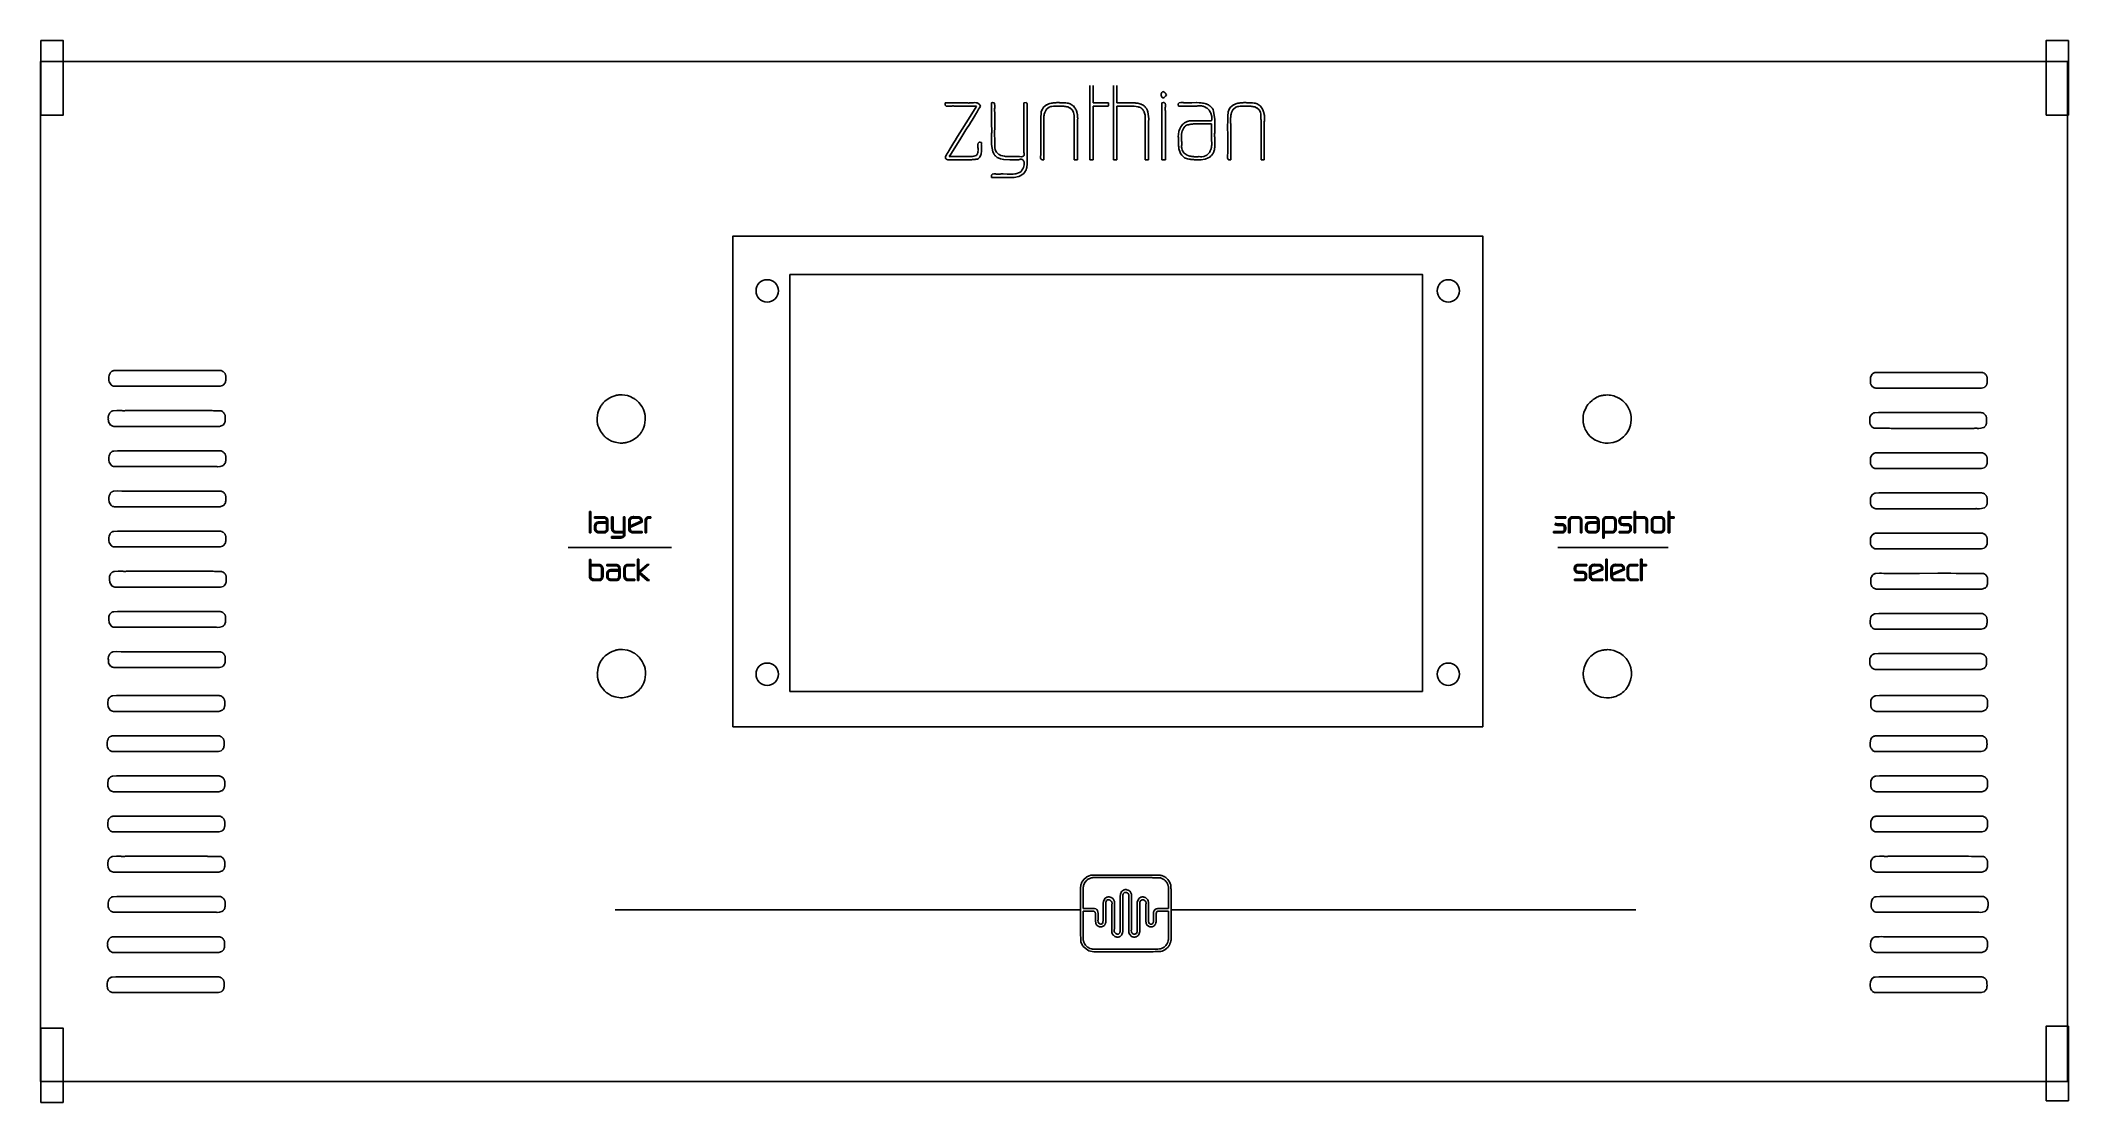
# Model space of a CAD drawing. Extents: x 0 to 273, y -3 to 140.
import ezdxf

# ---------------------------------------------------------------- set-up
doc = ezdxf.new("R2010")
doc.units = 0
doc.layers.get('0').update_dxf_attribs({"linetype": 'CONTINUOUS'})
doc.layers.add('DXF_PI4_CASE_TOP_MODEL_LAY', color=7, linetype='CONTINUOUS')

msp = doc.modelspace()

# ---------------------------------------------------------------- linework, layer by layer
at = {"color": 18}
for points in [[(141.32, 123.61, 0), (141.32, 126.9, 0), (141.32, 126.94, 0), (141.32, 127.7, 0), (141.32, 128.1, 0), (141.32, 128.5, 0), (141.32, 128.9, 0), (141.32, 129.3, 0), (141.32, 129.7, 0), (141.32, 129.9, 0), (141.32, 130, 0), (141.32, 130.2, 0), (141.32, 130.27, 0), (141.32, 130.52, 0), (141.32, 130.69, 0), (141.32, 130.85, 0), (141.32, 131.17, 0), (141.32, 131.33, 0), (141.32, 131.5, 0), (141.32, 131.82, 0), (141.32, 131.98, 0), (141.32, 132.15, 0), (141.32, 132.31, 0), (141.32, 132.39, 0), (141.32, 132.47, 0), (141.32, 132.55, 0), (141.32, 132.63, 0), (141.32, 132.71, 0), (141.32, 132.75, 0), (141.32, 132.77, 0), (141.32, 132.99, 0), (141.32, 133.04, 0), (141.32, 133.09, 0), (141.32, 133.19, 0), (141.32, 133.24, 0), (141.32, 133.27, 0), (141.32, 133.59, 0)], [(141.79, 133.59, 0), (141.79, 132.82, 0), (141.79, 132.06, 0), (141.79, 132.04, 0), (141.79, 131.91, 0), (141.79, 131.83, 0), (141.79, 131.76, 0), (141.79, 131.68, 0), (141.79, 131.61, 0), (141.79, 131.57, 0), (141.79, 131.53, 0), (141.79, 131.49, 0), (141.79, 131.47, 0), (141.79, 131.41, 0), (141.79, 131.39, 0), (141.79, 131.36, 0), (141.79, 131.35, 0), (141.79, 131.27, 0)], [(144.5, 123.61, 0), (144.5, 126.9, 0), (144.5, 126.94, 0), (144.5, 127.7, 0), (144.5, 128.1, 0), (144.5, 128.5, 0), (144.5, 128.9, 0), (144.5, 129.3, 0), (144.5, 129.7, 0), (144.5, 129.9, 0), (144.5, 130, 0), (144.5, 130.2, 0), (144.5, 130.27, 0), (144.5, 130.52, 0), (144.5, 130.69, 0), (144.5, 130.85, 0), (144.5, 131.17, 0), (144.5, 131.33, 0), (144.5, 131.5, 0), (144.5, 131.82, 0), (144.5, 131.98, 0), (144.5, 132.15, 0), (144.5, 132.31, 0), (144.5, 132.39, 0), (144.5, 132.47, 0), (144.5, 132.55, 0), (144.5, 132.63, 0), (144.5, 132.71, 0), (144.5, 132.75, 0), (144.5, 132.77, 0), (144.5, 132.99, 0), (144.5, 133.04, 0), (144.5, 133.09, 0), (144.5, 133.14, 0), (144.5, 133.19, 0), (144.5, 133.24, 0), (144.5, 133.27, 0), (144.5, 133.59, 0)], [(144.97, 133.59, 0), (144.97, 132.82, 0), (144.97, 132.06, 0), (144.97, 132.04, 0), (144.97, 131.91, 0), (144.97, 131.83, 0), (144.97, 131.76, 0), (144.97, 131.68, 0), (144.97, 131.61, 0), (144.97, 131.57, 0), (144.97, 131.53, 0), (144.97, 131.49, 0), (144.97, 131.47, 0), (144.97, 131.41, 0), (144.97, 131.39, 0), (144.97, 131.36, 0), (144.97, 131.35, 0), (144.97, 131.27, 0)], [(124.8, 131.25, 0), (123.84, 131.25, 0), (122.9, 131.25, 0), (122.88, 131.25, 0), (122.72, 131.25, 0), (122.62, 131.25, 0), (122.53, 131.25, 0), (122.43, 131.25, 0), (122.39, 131.25, 0), (122.34, 131.25, 0), (122.29, 131.25, 0), (122.25, 131.25, 0), (122.2, 131.25, 0), (122.18, 131.25, 0), (122.1, 131.25, 0), (122.07, 131.25, 0), (122.04, 131.25, 0), (122.02, 131.25, 0), (121.92, 131.25, 0)], [(121.92, 131.25, 0), (121.92, 130.96, 0), (121.99, 130.87, 0), (122.06, 130.83, 0), (122.16, 130.8, 0), (122.29, 130.8, 0), (122.43, 130.8, 0), (122.5, 130.8, 0), (122.53, 130.81, 0), (122.59, 130.81, 0), (122.73, 130.83, 0), (122.83, 130.83, 0), (122.89, 130.84, 0), (122.94, 130.84, 0), (122.97, 130.84, 0), (123, 130.84, 0), (123.02, 130.84, 0), (123.04, 130.84, 0), (123.08, 130.83, 0), (123.1, 130.83, 0), (123.11, 130.83, 0), (123.12, 130.83, 0), (123.17, 130.82, 0)], [(126.13, 130.82, 0), (125.92, 130.48, 0), (124.73, 128.57, 0), (123.35, 126.36, 0), (123.32, 126.31, 0), (123.08, 125.92, 0), (122.94, 125.7, 0), (122.81, 125.48, 0), (122.67, 125.26, 0), (122.54, 125.04, 0), (122.47, 124.93, 0), (122.41, 124.82, 0), (122.34, 124.7, 0), (122.31, 124.65, 0), (122.19, 124.46, 0), (122.15, 124.39, 0), (122.11, 124.32, 0), (122.09, 124.29, 0), (121.95, 124.05, 0)], [(122.46, 124.04, 0), (122.66, 124.38, 0), (123.86, 126.29, 0), (124.7, 127.61, 0), (125.25, 128.49, 0), (125.28, 128.54, 0), (125.52, 128.93, 0), (125.66, 129.15, 0), (125.79, 129.37, 0), (125.93, 129.59, 0), (125.99, 129.7, 0), (126.06, 129.81, 0), (126.13, 129.93, 0), (126.19, 130.04, 0), (126.26, 130.15, 0), (126.29, 130.2, 0), (126.31, 130.23, 0), (126.4, 130.4, 0), (126.44, 130.46, 0), (126.48, 130.53, 0), (126.5, 130.57, 0), (126.64, 130.81, 0)], [(123.17, 130.82, 0), (124.15, 130.82, 0), (125.12, 130.82, 0), (125.14, 130.82, 0), (125.32, 130.82, 0), (125.41, 130.82, 0), (125.51, 130.82, 0), (125.6, 130.82, 0), (125.65, 130.82, 0), (125.7, 130.82, 0), (125.75, 130.82, 0), (125.8, 130.82, 0), (125.85, 130.82, 0), (125.87, 130.82, 0), (125.95, 130.82, 0), (125.98, 130.82, 0), (126.01, 130.82, 0), (126.03, 130.82, 0), (126.13, 130.82, 0)], [(126.64, 130.81, 0), (126.6, 130.91, 0), (126.57, 130.99, 0), (126.47, 131.1, 0), (126.3, 131.21, 0), (126.22, 131.24, 0), (126.06, 131.27, 0), (125.9, 131.28, 0), (125.72, 131.27, 0), (125.63, 131.27, 0), (125.52, 131.26, 0), (125.4, 131.25, 0), (125.23, 131.24, 0), (125.16, 131.24, 0), (125.09, 131.23, 0), (125.02, 131.23, 0), (124.99, 131.24, 0), (124.97, 131.24, 0), (124.92, 131.24, 0), (124.9, 131.24, 0), (124.88, 131.24, 0), (124.87, 131.24, 0), (124.8, 131.25, 0)], [(128.15, 131.27, 0), (128.25, 131.29, 0), (128.43, 131.27, 0), (128.52, 131.2, 0), (128.55, 131.13, 0), (128.58, 130.9, 0), (128.58, 130.76, 0), (128.57, 130.69, 0), (128.56, 130.59, 0), (128.55, 130.45, 0), (128.54, 130.36, 0), (128.54, 130.3, 0), (128.54, 130.24, 0), (128.54, 130.19, 0), (128.54, 130.17, 0), (128.54, 130.11, 0), (128.54, 130.1, 0), (128.55, 130.08, 0), (128.56, 130.03, 0)], [(128.15, 128.14, 0), (128.15, 129.18, 0), (128.15, 130.21, 0), (128.15, 130.23, 0), (128.15, 130.41, 0), (128.15, 130.51, 0), (128.15, 130.61, 0), (128.15, 130.71, 0), (128.15, 130.76, 0), (128.15, 130.82, 0), (128.15, 130.87, 0), (128.15, 130.92, 0), (128.15, 130.97, 0), (128.15, 130.99, 0), (128.15, 131.08, 0), (128.15, 131.11, 0), (128.15, 131.14, 0), (128.15, 131.16, 0), (128.15, 131.27, 0)], [(132.48, 131.27, 0), (132.77, 131.28, 0), (132.87, 131.2, 0), (132.9, 131.14, 0), (132.94, 130.92, 0), (132.94, 130.78, 0), (132.94, 130.71, 0), (132.93, 130.62, 0), (132.92, 130.49, 0), (132.91, 130.38, 0), (132.91, 130.33, 0), (132.9, 130.27, 0), (132.9, 130.22, 0), (132.9, 130.19, 0), (132.91, 130.13, 0), (132.91, 130.12, 0), (132.91, 130.1, 0), (132.92, 130.05, 0)], [(132.48, 124.57, 0), (132.48, 126.78, 0), (132.48, 126.8, 0), (132.48, 127.32, 0), (132.48, 127.58, 0), (132.48, 127.85, 0), (132.48, 128.12, 0), (132.48, 128.39, 0), (132.48, 128.66, 0), (132.48, 128.79, 0), (132.48, 128.99, 0), (132.48, 129.04, 0), (132.48, 129.21, 0), (132.48, 129.43, 0), (132.48, 129.64, 0), (132.48, 129.75, 0), (132.48, 129.86, 0), (132.48, 130.08, 0), (132.48, 130.19, 0), (132.48, 130.3, 0), (132.48, 130.41, 0), (132.48, 130.52, 0), (132.48, 130.62, 0), (132.48, 130.68, 0), (132.48, 130.71, 0), (132.48, 130.87, 0), (132.48, 130.93, 0), (132.48, 131, 0), (132.48, 131.03, 0), (132.48, 131.05, 0), (132.48, 131.27, 0)], [(134.82, 130.05, 0), (134.89, 130.25, 0), (134.96, 130.4, 0), (135.13, 130.66, 0), (135.52, 130.98, 0), (135.58, 131.01, 0), (135.84, 131.12, 0), (135.98, 131.16, 0), (136.13, 131.2, 0), (136.28, 131.23, 0), (136.43, 131.25, 0), (136.59, 131.26, 0), (136.67, 131.27, 0), (136.79, 131.27, 0), (136.92, 131.28, 0), (137.05, 131.28, 0), (137.17, 131.28, 0), (137.24, 131.28, 0), (137.3, 131.27, 0), (137.43, 131.27, 0), (137.49, 131.27, 0), (137.56, 131.27, 0), (137.62, 131.26, 0), (137.68, 131.26, 0), (137.74, 131.26, 0), (137.77, 131.26, 0), (137.79, 131.25, 0), (137.88, 131.25, 0), (137.92, 131.25, 0), (137.95, 131.25, 0), (137.97, 131.25, 0), (138.1, 131.24, 0)], [(136.44, 130.79, 0), (136.24, 130.78, 0), (136.11, 130.76, 0), (135.86, 130.67, 0), (135.53, 130.41, 0), (135.5, 130.39, 0), (135.29, 129.98, 0), (135.22, 129.74, 0), (135.2, 129.62, 0), (135.17, 129.46, 0), (135.16, 129.35, 0), (135.16, 129.25, 0), (135.15, 129.14, 0), (135.15, 129.04, 0), (135.15, 128.93, 0), (135.15, 128.88, 0), (135.15, 128.83, 0), (135.15, 128.78, 0), (135.15, 128.72, 0), (135.15, 128.67, 0), (135.15, 128.65, 0), (135.15, 128.56, 0), (135.16, 128.53, 0), (135.16, 128.5, 0), (135.16, 128.48, 0), (135.16, 128.38, 0)], [(139.21, 129.77, 0), (139.16, 129.95, 0), (139.11, 130.08, 0), (138.98, 130.3, 0), (138.67, 130.57, 0), (138.61, 130.6, 0), (138.38, 130.7, 0), (138.26, 130.73, 0), (138.13, 130.76, 0), (138, 130.78, 0), (137.87, 130.8, 0), (137.73, 130.81, 0), (137.66, 130.82, 0), (137.56, 130.82, 0), (137.43, 130.82, 0), (137.34, 130.82, 0), (137.22, 130.82, 0), (137.17, 130.82, 0), (137.11, 130.82, 0), (137, 130.81, 0), (136.95, 130.81, 0), (136.89, 130.81, 0), (136.84, 130.81, 0), (136.79, 130.81, 0), (136.73, 130.8, 0), (136.71, 130.8, 0), (136.62, 130.8, 0), (136.59, 130.8, 0), (136.56, 130.8, 0), (136.54, 130.8, 0), (136.44, 130.79, 0)], [(138.1, 131.24, 0), (138.29, 131.23, 0), (138.44, 131.21, 0), (138.7, 131.13, 0), (139.1, 130.87, 0), (139.13, 130.84, 0), (139.3, 130.65, 0), (139.37, 130.54, 0), (139.43, 130.42, 0), (139.49, 130.3, 0), (139.54, 130.18, 0), (139.58, 130.05, 0), (139.6, 129.99, 0), (139.61, 129.95, 0), (139.63, 129.89, 0), (139.65, 129.79, 0), (139.67, 129.67, 0), (139.68, 129.55, 0), (139.69, 129.5, 0), (139.69, 129.44, 0), (139.7, 129.33, 0), (139.7, 129.27, 0), (139.71, 129.21, 0), (139.71, 129.16, 0), (139.71, 129.1, 0), (139.7, 129.05, 0), (139.7, 129.02, 0), (139.7, 129, 0), (139.7, 128.92, 0), (139.69, 128.89, 0), (139.69, 128.85, 0), (139.69, 128.84, 0), (139.68, 128.72, 0)], [(141.79, 131.27, 0), (142.47, 131.27, 0), (143.14, 131.27, 0), (143.15, 131.27, 0), (143.27, 131.27, 0), (143.34, 131.27, 0), (143.4, 131.27, 0), (143.47, 131.27, 0), (143.54, 131.27, 0), (143.6, 131.27, 0), (143.64, 131.27, 0), (143.65, 131.27, 0), (143.71, 131.27, 0), (143.73, 131.27, 0), (143.75, 131.27, 0), (143.76, 131.27, 0), (143.83, 131.27, 0)], [(141.79, 130.81, 0), (141.79, 128.44, 0), (141.79, 128.41, 0), (141.79, 127.86, 0), (141.79, 127.57, 0), (141.79, 127.28, 0), (141.79, 127, 0), (141.79, 126.71, 0), (141.79, 126.42, 0), (141.79, 126.28, 0), (141.79, 126.06, 0), (141.79, 126.01, 0), (141.79, 125.83, 0), (141.79, 125.59, 0), (141.79, 125.36, 0), (141.79, 125.24, 0), (141.79, 125.12, 0), (141.79, 124.89, 0), (141.79, 124.77, 0), (141.79, 124.65, 0), (141.79, 124.54, 0), (141.79, 124.42, 0), (141.79, 124.3, 0), (141.79, 124.24, 0), (141.79, 124.22, 0), (141.79, 124.04, 0), (141.79, 123.97, 0), (141.79, 123.9, 0), (141.79, 123.86, 0), (141.79, 123.84, 0), (141.79, 123.61, 0)], [(143.81, 130.81, 0), (143.14, 130.81, 0), (142.48, 130.81, 0), (142.46, 130.81, 0), (142.35, 130.81, 0), (142.28, 130.81, 0), (142.21, 130.81, 0), (142.15, 130.81, 0), (142.08, 130.81, 0), (142.02, 130.81, 0), (141.98, 130.81, 0), (141.97, 130.81, 0), (141.91, 130.81, 0), (141.89, 130.81, 0), (141.87, 130.81, 0), (141.86, 130.81, 0), (141.79, 130.81, 0)], [(143.83, 131.27, 0), (143.83, 131.19, 0), (143.83, 131.13, 0), (143.83, 131.11, 0), (143.84, 131.03, 0), (143.84, 130.99, 0), (143.84, 130.97, 0), (143.84, 130.95, 0), (143.84, 130.92, 0), (143.83, 130.89, 0), (143.83, 130.88, 0), (143.83, 130.86, 0), (143.82, 130.85, 0), (143.82, 130.83, 0), (143.81, 130.81, 0)], [(144.97, 131.27, 0), (145.1, 131.27, 0), (145.85, 131.27, 0), (146.36, 131.27, 0), (146.7, 131.27, 0), (146.72, 131.27, 0), (146.87, 131.27, 0), (146.96, 131.26, 0), (147.04, 131.26, 0), (147.13, 131.26, 0), (147.17, 131.25, 0), (147.21, 131.25, 0), (147.26, 131.25, 0), (147.3, 131.25, 0), (147.34, 131.24, 0), (147.36, 131.24, 0), (147.44, 131.24, 0), (147.46, 131.24, 0), (147.49, 131.23, 0), (147.5, 131.23, 0), (147.59, 131.22, 0)], [(145.96, 130.81, 0), (145.63, 130.81, 0), (145.48, 130.81, 0), (145.3, 130.81, 0), (145.17, 130.81, 0), (145.03, 130.81, 0), (145.02, 130.81, 0), (144.97, 130.81, 0)], [(144.97, 130.81, 0), (144.97, 128.44, 0), (144.97, 128.41, 0), (144.97, 127.86, 0), (144.97, 127.57, 0), (144.97, 127.28, 0), (144.97, 127, 0), (144.97, 126.71, 0), (144.97, 126.42, 0), (144.97, 126.28, 0), (144.97, 126.06, 0), (144.97, 126.01, 0), (144.97, 125.83, 0), (144.97, 125.59, 0), (144.97, 125.36, 0), (144.97, 125.24, 0), (144.97, 125.12, 0), (144.97, 124.89, 0), (144.97, 124.77, 0), (144.97, 124.65, 0), (144.97, 124.54, 0), (144.97, 124.42, 0), (144.97, 124.3, 0), (144.97, 124.25, 0), (144.97, 124.22, 0), (144.97, 124.04, 0), (144.97, 123.97, 0), (144.97, 123.9, 0), (144.97, 123.86, 0), (144.97, 123.84, 0), (144.97, 123.61, 0)], [(147.94, 130.69, 0), (147.85, 130.72, 0), (147.29, 130.81, 0), (146.98, 130.82, 0), (146.64, 130.82, 0), (146.62, 130.82, 0), (146.51, 130.81, 0), (146.44, 130.81, 0), (146.38, 130.81, 0), (146.31, 130.81, 0), (146.25, 130.81, 0), (146.18, 130.81, 0), (146.15, 130.81, 0), (146.13, 130.81, 0), (146.08, 130.81, 0), (146.06, 130.81, 0), (146.04, 130.81, 0), (146.03, 130.81, 0), (145.96, 130.81, 0)], [(147.59, 131.22, 0), (147.77, 131.2, 0), (147.92, 131.17, 0), (148.2, 131.08, 0), (148.22, 131.07, 0), (148.36, 131.01, 0), (148.43, 130.97, 0), (148.5, 130.93, 0), (148.56, 130.89, 0), (148.63, 130.84, 0), (148.69, 130.79, 0), (148.71, 130.77, 0), (148.76, 130.73, 0), (148.78, 130.7, 0), (148.84, 130.64, 0), (148.88, 130.59, 0), (148.9, 130.56, 0), (148.92, 130.54, 0), (148.96, 130.49, 0), (148.97, 130.46, 0), (148.99, 130.43, 0), (149, 130.41, 0), (149.02, 130.38, 0), (149.03, 130.35, 0), (149.04, 130.33, 0), (149.06, 130.28, 0), (149.07, 130.26, 0), (149.07, 130.24, 0), (149.08, 130.23, 0), (149.1, 130.17, 0)], [(151.64, 132.35, 0), (151.5, 132.16, 0), (151.41, 132.05, 0), (151.32, 131.98, 0), (151.24, 131.94, 0), (151.11, 131.94, 0), (151.01, 132.01, 0), (150.95, 132.15, 0), (150.94, 132.23, 0), (150.93, 132.32, 0), (150.93, 132.4, 0), (150.94, 132.49, 0), (150.96, 132.56, 0), (151, 132.65, 0), (151.11, 132.75, 0), (151.17, 132.76, 0), (151.22, 132.75, 0), (151.29, 132.73, 0), (151.32, 132.71, 0), (151.35, 132.68, 0), (151.39, 132.65, 0), (151.41, 132.63, 0), (151.42, 132.62, 0), (151.48, 132.56, 0), (151.5, 132.53, 0), (151.53, 132.5, 0), (151.54, 132.48, 0), (151.55, 132.48, 0), (151.64, 132.35, 0)], [(151.03, 131.27, 0), (151.2, 131.31, 0), (151.32, 131.3, 0), (151.43, 131.23, 0), (151.46, 131.19, 0), (151.5, 130.99, 0), (151.5, 130.87, 0), (151.5, 130.8, 0), (151.49, 130.72, 0), (151.48, 130.61, 0), (151.48, 130.51, 0), (151.47, 130.45, 0), (151.47, 130.4, 0), (151.47, 130.35, 0), (151.47, 130.33, 0), (151.47, 130.27, 0), (151.48, 130.26, 0), (151.48, 130.25, 0), (151.49, 130.19, 0)], [(151.03, 123.61, 0), (151.03, 126.14, 0), (151.03, 126.16, 0), (151.03, 126.75, 0), (151.03, 127.06, 0), (151.03, 127.36, 0), (151.03, 127.67, 0), (151.03, 127.98, 0), (151.03, 128.28, 0), (151.03, 128.44, 0), (151.03, 128.67, 0), (151.03, 128.72, 0), (151.03, 128.91, 0), (151.03, 129.16, 0), (151.03, 129.41, 0), (151.03, 129.54, 0), (151.03, 129.66, 0), (151.03, 129.91, 0), (151.03, 130.03, 0), (151.03, 130.16, 0), (151.03, 130.28, 0), (151.03, 130.41, 0), (151.03, 130.53, 0), (151.03, 130.59, 0), (151.03, 130.63, 0), (151.03, 130.81, 0), (151.03, 130.89, 0), (151.03, 130.96, 0), (151.03, 131, 0), (151.03, 131.02, 0), (151.03, 131.27, 0)], [(153.26, 130.81, 0), (153.22, 130.99, 0), (153.23, 131.11, 0), (153.31, 131.22, 0), (153.35, 131.25, 0), (153.57, 131.29, 0), (153.7, 131.29, 0), (153.77, 131.28, 0), (153.86, 131.28, 0), (153.99, 131.27, 0), (154.08, 131.26, 0), (154.14, 131.25, 0), (154.19, 131.25, 0), (154.25, 131.25, 0), (154.27, 131.25, 0), (154.33, 131.26, 0), (154.34, 131.26, 0), (154.36, 131.26, 0), (154.41, 131.27, 0)], [(155.73, 130.81, 0), (154.9, 130.81, 0), (154.1, 130.81, 0), (154.08, 130.81, 0), (153.94, 130.81, 0), (153.86, 130.81, 0), (153.78, 130.81, 0), (153.7, 130.81, 0), (153.62, 130.81, 0), (153.58, 130.81, 0), (153.54, 130.81, 0), (153.5, 130.81, 0), (153.48, 130.81, 0), (153.41, 130.81, 0), (153.38, 130.81, 0), (153.36, 130.81, 0), (153.34, 130.81, 0), (153.26, 130.81, 0)], [(154.41, 131.27, 0), (154.74, 131.26, 0), (155.05, 131.27, 0), (155.61, 131.28, 0), (155.69, 131.28, 0), (156.01, 131.27, 0), (156.16, 131.26, 0), (156.32, 131.25, 0), (156.47, 131.23, 0), (156.62, 131.2, 0), (156.77, 131.17, 0), (156.84, 131.15, 0), (156.88, 131.14, 0), (156.95, 131.12, 0), (157.04, 131.09, 0), (157.17, 131.03, 0), (157.28, 130.98, 0), (157.33, 130.95, 0), (157.38, 130.91, 0), (157.47, 130.85, 0), (157.52, 130.81, 0), (157.57, 130.77, 0), (157.61, 130.73, 0), (157.66, 130.68, 0), (157.7, 130.63, 0), (157.72, 130.61, 0), (157.73, 130.6, 0), (157.79, 130.52, 0), (157.81, 130.49, 0), (157.83, 130.46, 0), (157.85, 130.44, 0), (157.85, 130.43, 0), (157.92, 130.31, 0)], [(157.69, 128.84, 0), (157.71, 129.02, 0), (157.72, 129.16, 0), (157.71, 129.44, 0), (157.58, 129.89, 0), (157.56, 129.94, 0), (157.44, 130.16, 0), (157.36, 130.26, 0), (157.28, 130.36, 0), (157.19, 130.44, 0), (157.09, 130.53, 0), (156.99, 130.6, 0), (156.94, 130.63, 0), (156.91, 130.65, 0), (156.85, 130.68, 0), (156.78, 130.71, 0), (156.66, 130.76, 0), (156.56, 130.79, 0), (156.51, 130.81, 0), (156.46, 130.82, 0), (156.35, 130.84, 0), (156.3, 130.85, 0), (156.24, 130.85, 0), (156.19, 130.85, 0), (156.13, 130.86, 0), (156.07, 130.86, 0), (156.04, 130.85, 0), (155.94, 130.85, 0), (155.91, 130.84, 0), (155.87, 130.84, 0), (155.85, 130.84, 0), (155.73, 130.81, 0)], [(159.93, 130.05, 0), (160, 130.25, 0), (160.07, 130.4, 0), (160.24, 130.66, 0), (160.63, 130.98, 0), (160.68, 131.01, 0), (160.95, 131.12, 0), (161.09, 131.16, 0), (161.24, 131.2, 0), (161.39, 131.23, 0), (161.54, 131.25, 0), (161.7, 131.26, 0), (161.78, 131.27, 0), (161.89, 131.27, 0), (162.03, 131.28, 0), (162.15, 131.28, 0), (162.28, 131.28, 0), (162.35, 131.28, 0), (162.41, 131.27, 0), (162.54, 131.27, 0), (162.6, 131.27, 0), (162.67, 131.27, 0), (162.73, 131.26, 0), (162.79, 131.26, 0), (162.85, 131.26, 0), (162.88, 131.26, 0), (162.9, 131.25, 0), (162.99, 131.25, 0), (163.02, 131.25, 0), (163.06, 131.25, 0), (163.08, 131.25, 0), (163.2, 131.24, 0)], [(161.54, 130.79, 0), (161.35, 130.78, 0), (161.21, 130.76, 0), (160.97, 130.67, 0), (160.63, 130.41, 0), (160.61, 130.39, 0), (160.39, 129.98, 0), (160.33, 129.74, 0), (160.3, 129.62, 0), (160.29, 129.55, 0), (160.28, 129.46, 0), (160.27, 129.35, 0), (160.26, 129.25, 0), (160.26, 129.14, 0), (160.25, 129.04, 0), (160.25, 128.93, 0), (160.25, 128.88, 0), (160.25, 128.83, 0), (160.25, 128.78, 0), (160.26, 128.72, 0), (160.26, 128.67, 0), (160.26, 128.65, 0), (160.26, 128.56, 0), (160.26, 128.53, 0), (160.26, 128.5, 0), (160.27, 128.48, 0), (160.27, 128.38, 0)], [(164.32, 129.77, 0), (164.27, 129.95, 0), (164.22, 130.08, 0), (164.09, 130.3, 0), (163.77, 130.57, 0), (163.71, 130.6, 0), (163.49, 130.7, 0), (163.36, 130.73, 0), (163.24, 130.76, 0), (163.11, 130.78, 0), (162.97, 130.8, 0), (162.84, 130.81, 0), (162.77, 130.82, 0), (162.67, 130.82, 0), (162.53, 130.82, 0), (162.44, 130.82, 0), (162.33, 130.82, 0), (162.28, 130.82, 0), (162.22, 130.82, 0), (162.11, 130.81, 0), (162.06, 130.81, 0), (162, 130.81, 0), (161.95, 130.81, 0), (161.9, 130.81, 0), (161.84, 130.8, 0), (161.82, 130.8, 0), (161.73, 130.8, 0), (161.7, 130.8, 0), (161.66, 130.8, 0), (161.65, 130.8, 0), (161.54, 130.79, 0)], [(163.2, 131.24, 0), (163.4, 131.23, 0), (163.54, 131.21, 0), (163.81, 131.13, 0), (164.21, 130.87, 0), (164.24, 130.84, 0), (164.4, 130.65, 0), (164.47, 130.54, 0), (164.54, 130.42, 0), (164.6, 130.3, 0), (164.65, 130.18, 0), (164.69, 130.05, 0), (164.71, 129.99, 0), (164.72, 129.95, 0), (164.73, 129.89, 0), (164.75, 129.79, 0), (164.78, 129.67, 0), (164.79, 129.55, 0), (164.8, 129.5, 0), (164.8, 129.44, 0), (164.81, 129.33, 0), (164.81, 129.27, 0), (164.81, 129.21, 0), (164.81, 129.16, 0), (164.81, 129.1, 0), (164.81, 129.05, 0), (164.81, 129.02, 0), (164.81, 129, 0), (164.8, 128.92, 0), (164.8, 128.89, 0), (164.8, 128.85, 0), (164.8, 128.84, 0), (164.78, 128.72, 0)], [(128.38, 124.52, 0), (128.32, 124.69, 0), (128.15, 125.68, 0), (128.13, 126.18, 0), (128.13, 126.42, 0), (128.15, 126.9, 0), (128.15, 126.94, 0), (128.15, 127.14, 0), (128.16, 127.26, 0), (128.16, 127.31, 0), (128.16, 127.37, 0), (128.16, 127.49, 0), (128.16, 127.55, 0), (128.16, 127.61, 0), (128.16, 127.67, 0), (128.16, 127.73, 0), (128.16, 127.79, 0), (128.16, 127.82, 0), (128.16, 127.92, 0), (128.16, 127.96, 0), (128.15, 127.99, 0), (128.15, 128.01, 0), (128.15, 128.14, 0)], [(128.56, 130.03, 0), (128.56, 129.78, 0), (128.56, 128.41, 0), (128.55, 126.83, 0), (128.55, 126.8, 0), (128.56, 126.52, 0), (128.56, 126.36, 0), (128.56, 126.28, 0), (128.56, 126.2, 0), (128.56, 126.05, 0), (128.57, 125.97, 0), (128.57, 125.89, 0), (128.57, 125.81, 0), (128.57, 125.73, 0), (128.57, 125.65, 0), (128.57, 125.62, 0), (128.58, 125.6, 0), (128.58, 125.48, 0), (128.58, 125.43, 0), (128.58, 125.38, 0), (128.58, 125.36, 0), (128.58, 125.35, 0), (128.59, 125.19, 0)], [(132.92, 130.05, 0), (132.92, 128.8, 0), (132.92, 127.62, 0), (132.92, 127.6, 0), (132.92, 127.03, 0), (132.92, 126.74, 0), (132.93, 126.44, 0), (132.93, 126.15, 0), (132.93, 125.85, 0), (132.93, 125.56, 0), (132.93, 125.41, 0), (132.93, 125.19, 0), (132.93, 125.14, 0), (132.93, 124.95, 0), (132.92, 124.71, 0), (132.92, 124.47, 0), (132.92, 124.35, 0), (132.92, 124.24, 0), (132.92, 124, 0), (132.92, 123.88, 0), (132.91, 123.76, 0), (132.91, 123.64, 0), (132.91, 123.52, 0), (132.91, 123.4, 0), (132.91, 123.34, 0), (132.9, 123.31, 0), (132.9, 123.13, 0), (132.9, 123.06, 0), (132.9, 122.99, 0), (132.9, 122.95, 0), (132.9, 122.93, 0), (132.89, 122.69, 0)], [(134.75, 124.85, 0), (134.76, 125.11, 0), (134.75, 126.58, 0), (134.74, 128.29, 0), (134.74, 128.33, 0), (134.75, 128.62, 0), (134.75, 128.79, 0), (134.75, 128.88, 0), (134.76, 128.96, 0), (134.76, 129.13, 0), (134.77, 129.21, 0), (134.77, 129.3, 0), (134.77, 129.38, 0), (134.78, 129.47, 0), (134.78, 129.55, 0), (134.79, 129.59, 0), (134.79, 129.61, 0), (134.8, 129.74, 0), (134.8, 129.79, 0), (134.8, 129.84, 0), (134.81, 129.87, 0), (134.81, 129.88, 0), (134.82, 130.05, 0)], [(135.16, 128.38, 0), (135.16, 126.81, 0), (135.16, 126.79, 0), (135.16, 126.42, 0), (135.16, 126.23, 0), (135.16, 126.04, 0), (135.16, 125.85, 0), (135.16, 125.66, 0), (135.16, 125.47, 0), (135.16, 125.38, 0), (135.16, 125.2, 0), (135.16, 123.9, 0), (135.16, 123.85, 0), (135.16, 123.8, 0), (135.16, 123.78, 0), (135.16, 123.77, 0), (135.16, 123.61, 0)], [(139.24, 123.61, 0), (139.23, 124.66, 0), (139.23, 125.64, 0), (139.23, 125.66, 0), (139.24, 126.13, 0), (139.24, 126.38, 0), (139.24, 126.63, 0), (139.24, 126.87, 0), (139.24, 127.12, 0), (139.24, 127.37, 0), (139.24, 127.49, 0), (139.24, 127.67, 0), (139.24, 127.72, 0), (139.24, 128.07, 0), (139.24, 128.27, 0), (139.24, 128.37, 0), (139.23, 128.47, 0), (139.23, 128.67, 0), (139.23, 128.77, 0), (139.23, 128.87, 0), (139.23, 128.97, 0), (139.23, 129.07, 0), (139.22, 129.17, 0), (139.22, 129.22, 0), (139.22, 129.25, 0), (139.22, 129.4, 0), (139.22, 129.46, 0), (139.22, 129.52, 0), (139.22, 129.55, 0), (139.22, 129.57, 0), (139.21, 129.77, 0)], [(139.68, 128.72, 0), (139.68, 127.03, 0), (139.68, 127.02, 0), (139.68, 126.63, 0), (139.68, 126.42, 0), (139.68, 126.22, 0), (139.68, 126.01, 0), (139.68, 125.81, 0), (139.68, 125.6, 0), (139.68, 125.5, 0), (139.68, 125.31, 0), (139.68, 123.94, 0), (139.68, 123.92, 0), (139.68, 123.87, 0), (139.68, 123.81, 0), (139.68, 123.79, 0), (139.68, 123.78, 0), (139.68, 123.61, 0)], [(148.78, 129.33, 0), (148.77, 129.48, 0), (148.76, 129.62, 0), (148.7, 129.86, 0), (148.69, 129.89, 0), (148.65, 130.02, 0), (148.62, 130.08, 0), (148.59, 130.14, 0), (148.55, 130.2, 0), (148.52, 130.26, 0), (148.48, 130.31, 0), (148.46, 130.34, 0), (148.43, 130.38, 0), (148.4, 130.41, 0), (148.35, 130.46, 0), (148.31, 130.49, 0), (148.29, 130.51, 0), (148.27, 130.53, 0), (148.22, 130.56, 0), (148.2, 130.58, 0), (148.18, 130.59, 0), (148.15, 130.61, 0), (148.13, 130.62, 0), (148.1, 130.63, 0), (148.09, 130.64, 0), (148.04, 130.66, 0), (148.03, 130.66, 0), (148.01, 130.67, 0), (148, 130.67, 0), (147.94, 130.69, 0)], [(148.79, 123.61, 0), (148.79, 125.5, 0), (148.79, 125.52, 0), (148.79, 125.95, 0), (148.79, 126.18, 0), (148.79, 126.41, 0), (148.79, 126.64, 0), (148.79, 126.87, 0), (148.79, 127.1, 0), (148.79, 127.21, 0), (148.79, 127.38, 0), (148.79, 127.42, 0), (148.79, 127.76, 0), (148.79, 127.94, 0), (148.79, 128.03, 0), (148.79, 128.13, 0), (148.79, 128.31, 0), (148.79, 128.41, 0), (148.79, 128.5, 0), (148.79, 128.59, 0), (148.79, 128.68, 0), (148.78, 128.78, 0), (148.78, 128.82, 0), (148.78, 128.85, 0), (148.78, 128.98, 0), (148.78, 129.04, 0), (148.78, 129.1, 0), (148.78, 129.13, 0), (148.78, 129.14, 0), (148.78, 129.33, 0)], [(149.1, 130.17, 0), (149.13, 130.06, 0), (149.23, 129.44, 0), (149.25, 129.09, 0), (149.24, 128.71, 0), (149.24, 128.69, 0), (149.24, 128.56, 0), (149.24, 128.49, 0), (149.24, 128.42, 0), (149.24, 128.35, 0), (149.24, 128.27, 0), (149.24, 128.24, 0), (149.24, 128.2, 0), (149.24, 128.16, 0), (149.24, 128.15, 0), (149.24, 128.08, 0), (149.24, 128.06, 0), (149.24, 128.04, 0), (149.24, 128.03, 0), (149.24, 127.95, 0)], [(151.49, 130.19, 0), (151.49, 128.02, 0), (151.49, 128, 0), (151.49, 127.49, 0), (151.49, 127.23, 0), (151.49, 126.97, 0), (151.49, 126.7, 0), (151.49, 126.44, 0), (151.49, 126.18, 0), (151.49, 126.05, 0), (151.49, 125.85, 0), (151.49, 125.8, 0), (151.49, 125.63, 0), (151.49, 125.42, 0), (151.49, 125.21, 0), (151.49, 125.1, 0), (151.49, 124.99, 0), (151.49, 124.78, 0), (151.49, 124.67, 0), (151.49, 124.56, 0), (151.49, 124.46, 0), (151.49, 124.35, 0), (151.49, 124.24, 0), (151.49, 124.19, 0), (151.49, 124.16, 0), (151.49, 124.01, 0), (151.49, 123.94, 0), (151.49, 123.87, 0), (151.49, 123.84, 0), (151.49, 123.82, 0), (151.49, 123.61, 0)], [(153.26, 126.44, 0), (153.24, 126.6, 0), (153.23, 126.74, 0), (153.24, 127.01, 0), (153.32, 127.47, 0), (153.34, 127.53, 0), (153.43, 127.78, 0), (153.55, 128.02, 0), (153.69, 128.23, 0), (153.78, 128.33, 0), (153.82, 128.37, 0), (153.89, 128.44, 0), (153.96, 128.5, 0), (154.05, 128.57, 0), (154.14, 128.62, 0), (154.23, 128.67, 0), (154.33, 128.72, 0), (154.38, 128.74, 0), (154.43, 128.76, 0), (154.48, 128.77, 0), (154.53, 128.79, 0), (154.59, 128.8, 0), (154.61, 128.8, 0), (154.71, 128.82, 0), (154.75, 128.82, 0), (154.78, 128.83, 0), (154.8, 128.83, 0), (154.93, 128.83, 0)], [(154.35, 128.24, 0), (154.21, 128.15, 0), (154.12, 128.07, 0), (153.96, 127.9, 0), (153.77, 127.54, 0), (153.76, 127.5, 0), (153.7, 127.27, 0), (153.67, 127.04, 0), (153.66, 126.79, 0), (153.66, 126.67, 0), (153.66, 126.61, 0), (153.66, 126.52, 0), (153.66, 126.42, 0), (153.67, 126.31, 0), (153.67, 126.21, 0), (153.67, 126.16, 0), (153.67, 126.11, 0), (153.68, 126.01, 0), (153.68, 125.97, 0), (153.68, 125.92, 0), (153.68, 125.87, 0), (153.68, 125.82, 0), (153.68, 125.77, 0), (153.68, 125.75, 0), (153.68, 125.66, 0), (153.68, 125.63, 0), (153.68, 125.61, 0), (153.68, 125.59, 0), (153.67, 125.49, 0)], [(157.69, 128.43, 0), (157.52, 128.42, 0), (156.58, 128.43, 0), (155.9, 128.45, 0), (155.47, 128.44, 0), (155.43, 128.43, 0), (155.25, 128.42, 0), (155.14, 128.41, 0), (155.03, 128.4, 0), (154.93, 128.38, 0), (154.87, 128.37, 0), (154.82, 128.36, 0), (154.77, 128.35, 0), (154.72, 128.34, 0), (154.66, 128.33, 0), (154.64, 128.32, 0), (154.55, 128.3, 0), (154.51, 128.29, 0), (154.48, 128.28, 0), (154.35, 128.24, 0)], [(154.93, 128.83, 0), (155.3, 128.84, 0), (155.85, 128.84, 0), (156.75, 128.84, 0), (156.77, 128.84, 0), (156.93, 128.84, 0), (157.02, 128.84, 0), (157.11, 128.84, 0), (157.2, 128.84, 0), (157.29, 128.84, 0), (157.33, 128.84, 0), (157.38, 128.84, 0), (157.42, 128.84, 0), (157.44, 128.84, 0), (157.52, 128.84, 0), (157.55, 128.84, 0), (157.58, 128.84, 0), (157.59, 128.84, 0), (157.69, 128.84, 0)], [(157.69, 126.17, 0), (157.69, 126.93, 0), (157.69, 127.66, 0), (157.69, 127.68, 0), (157.69, 127.81, 0), (157.69, 127.88, 0), (157.69, 127.96, 0), (157.69, 128.03, 0), (157.69, 128.1, 0), (157.69, 128.14, 0), (157.69, 128.18, 0), (157.69, 128.21, 0), (157.69, 128.23, 0), (157.69, 128.3, 0), (157.69, 128.32, 0), (157.69, 128.34, 0), (157.69, 128.35, 0), (157.69, 128.43, 0)], [(157.92, 130.31, 0), (157.97, 130.12, 0), (158.13, 129.04, 0), (158.14, 128.51, 0), (158.14, 128.25, 0), (158.13, 127.74, 0), (158.13, 127.7, 0), (158.12, 127.48, 0), (158.12, 127.35, 0), (158.12, 127.29, 0), (158.12, 127.23, 0), (158.11, 127.1, 0), (158.11, 127.03, 0), (158.11, 126.97, 0), (158.11, 126.91, 0), (158.11, 126.84, 0), (158.11, 126.78, 0), (158.11, 126.75, 0), (158.11, 126.73, 0), (158.12, 126.64, 0), (158.12, 126.6, 0), (158.12, 126.56, 0), (158.12, 126.54, 0), (158.13, 126.4, 0)], [(159.86, 124.85, 0), (159.86, 125.11, 0), (159.86, 126.58, 0), (159.85, 128.29, 0), (159.85, 128.33, 0), (159.86, 128.62, 0), (159.86, 128.79, 0), (159.86, 128.88, 0), (159.87, 128.96, 0), (159.87, 129.13, 0), (159.87, 129.21, 0), (159.88, 129.3, 0), (159.88, 129.38, 0), (159.89, 129.47, 0), (159.89, 129.55, 0), (159.89, 129.59, 0), (159.9, 129.61, 0), (159.9, 129.74, 0), (159.91, 129.79, 0), (159.91, 129.84, 0), (159.91, 129.87, 0), (159.91, 129.88, 0), (159.93, 130.05, 0)], [(160.27, 128.38, 0), (160.27, 126.81, 0), (160.27, 126.79, 0), (160.27, 126.42, 0), (160.27, 126.23, 0), (160.27, 126.04, 0), (160.27, 125.85, 0), (160.27, 125.66, 0), (160.27, 125.47, 0), (160.27, 125.38, 0), (160.27, 125.2, 0), (160.27, 123.92, 0), (160.27, 123.9, 0), (160.27, 123.85, 0), (160.27, 123.8, 0), (160.27, 123.78, 0), (160.27, 123.77, 0), (160.27, 123.61, 0)], [(164.34, 123.61, 0), (164.34, 124.66, 0), (164.34, 125.64, 0), (164.34, 125.66, 0), (164.34, 126.13, 0), (164.35, 126.38, 0), (164.35, 126.63, 0), (164.35, 126.87, 0), (164.35, 127.12, 0), (164.35, 127.37, 0), (164.35, 127.49, 0), (164.35, 127.67, 0), (164.35, 127.72, 0), (164.35, 127.87, 0), (164.34, 128.07, 0), (164.34, 128.27, 0), (164.34, 128.37, 0), (164.34, 128.47, 0), (164.34, 128.67, 0), (164.34, 128.77, 0), (164.34, 128.87, 0), (164.34, 128.97, 0), (164.33, 129.07, 0), (164.33, 129.17, 0), (164.33, 129.22, 0), (164.33, 129.25, 0), (164.33, 129.4, 0), (164.33, 129.46, 0), (164.32, 129.52, 0), (164.32, 129.55, 0), (164.32, 129.57, 0), (164.32, 129.77, 0)], [(164.78, 128.72, 0), (164.78, 127.03, 0), (164.78, 127.02, 0), (164.78, 126.63, 0), (164.78, 126.42, 0), (164.78, 126.22, 0), (164.78, 126.01, 0), (164.78, 125.81, 0), (164.78, 125.6, 0), (164.78, 125.5, 0), (164.78, 125.31, 0), (164.78, 123.94, 0), (164.78, 123.92, 0), (164.78, 123.87, 0), (164.78, 123.81, 0), (164.78, 123.79, 0), (164.78, 123.78, 0), (164.78, 123.61, 0)], [(126.26, 123.7, 0), (126.37, 123.78, 0), (126.45, 123.84, 0), (126.57, 123.98, 0), (126.71, 124.26, 0), (126.73, 124.31, 0), (126.76, 124.49, 0), (126.78, 124.68, 0), (126.79, 124.88, 0), (126.79, 124.98, 0), (126.79, 125.03, 0), (126.78, 125.11, 0), (126.78, 125.19, 0), (126.78, 125.27, 0), (126.77, 125.35, 0), (126.77, 125.43, 0), (126.77, 125.51, 0), (126.77, 125.59, 0), (126.76, 125.67, 0), (126.77, 125.71, 0), (126.77, 125.73, 0), (126.77, 125.8, 0), (126.77, 125.82, 0), (126.77, 125.84, 0), (126.77, 125.85, 0), (126.78, 125.93, 0)], [(126.78, 125.93, 0), (126.6, 125.97, 0), (126.48, 125.96, 0), (126.37, 125.89, 0), (126.34, 125.85, 0), (126.29, 125.64, 0), (126.29, 125.51, 0), (126.3, 125.44, 0), (126.3, 125.41, 0), (126.3, 125.36, 0), (126.31, 125.24, 0), (126.32, 125.13, 0), (126.32, 125.08, 0), (126.33, 125.02, 0), (126.33, 125, 0), (126.33, 124.97, 0), (126.33, 124.94, 0), (126.33, 124.93, 0), (126.32, 124.89, 0), (126.32, 124.87, 0), (126.32, 124.86, 0), (126.31, 124.8, 0)], [(149.24, 127.95, 0), (149.24, 126.5, 0), (149.24, 125.65, 0), (149.24, 125.09, 0), (149.24, 125.06, 0), (149.24, 124.8, 0), (149.24, 124.66, 0), (149.24, 124.59, 0), (149.24, 124.52, 0), (149.24, 124.38, 0), (149.24, 124.31, 0), (149.24, 124.24, 0), (149.24, 124.17, 0), (149.24, 124.1, 0), (149.24, 124.03, 0), (149.24, 123.99, 0), (149.24, 123.98, 0), (149.24, 123.87, 0), (149.24, 123.83, 0), (149.24, 123.78, 0), (149.24, 123.76, 0), (149.24, 123.61, 0)], [(154.65, 123.68, 0), (154.45, 123.72, 0), (154.31, 123.77, 0), (154.06, 123.89, 0), (153.7, 124.22, 0), (153.68, 124.24, 0), (153.54, 124.46, 0), (153.43, 124.7, 0), (153.35, 124.96, 0), (153.32, 125.09, 0), (153.31, 125.16, 0), (153.29, 125.26, 0), (153.28, 125.36, 0), (153.26, 125.49, 0), (153.25, 125.6, 0), (153.25, 125.66, 0), (153.25, 125.72, 0), (153.24, 125.83, 0), (153.24, 125.89, 0), (153.24, 125.95, 0), (153.24, 126, 0), (153.24, 126.06, 0), (153.24, 126.12, 0), (153.24, 126.14, 0), (153.24, 126.16, 0), (153.25, 126.24, 0), (153.25, 126.27, 0), (153.25, 126.31, 0), (153.25, 126.32, 0), (153.26, 126.44, 0)], [(153.67, 125.49, 0), (153.66, 125.3, 0), (153.68, 125.16, 0), (153.74, 124.9, 0), (153.97, 124.54, 0), (154, 124.5, 0), (154.41, 124.24, 0), (154.64, 124.15, 0), (154.77, 124.11, 0), (154.83, 124.1, 0), (154.93, 124.08, 0), (155.05, 124.06, 0), (155.15, 124.04, 0), (155.25, 124.03, 0), (155.36, 124.02, 0), (155.47, 124.02, 0), (155.58, 124.02, 0), (155.63, 124.02, 0), (155.69, 124.02, 0), (155.74, 124.02, 0), (155.77, 124.02, 0), (155.86, 124.02, 0), (155.89, 124.02, 0), (155.92, 124.03, 0), (155.93, 124.03, 0), (156.04, 124.04, 0)], [(156.04, 124.04, 0), (156.23, 124.01, 0), (156.38, 124, 0), (156.64, 124.03, 0), (157.06, 124.21, 0), (157.08, 124.23, 0), (157.26, 124.39, 0), (157.34, 124.48, 0), (157.41, 124.58, 0), (157.47, 124.69, 0), (157.52, 124.8, 0), (157.57, 124.92, 0), (157.59, 124.98, 0), (157.62, 125.07, 0), (157.65, 125.16, 0), (157.67, 125.27, 0), (157.69, 125.38, 0), (157.7, 125.43, 0), (157.7, 125.49, 0), (157.71, 125.59, 0), (157.72, 125.65, 0), (157.72, 125.7, 0), (157.72, 125.75, 0), (157.72, 125.81, 0), (157.72, 125.86, 0), (157.71, 125.89, 0), (157.71, 125.9, 0), (157.71, 125.98, 0), (157.71, 126.01, 0), (157.7, 126.04, 0), (157.7, 126.06, 0), (157.69, 126.17, 0)], [(158.13, 126.4, 0), (158.12, 126.19, 0), (158.12, 126.01, 0), (158.13, 125.65, 0), (158.13, 125.63, 0), (158.13, 125.44, 0), (158.12, 125.35, 0), (158.12, 125.26, 0), (158.11, 125.16, 0), (158.1, 125.07, 0), (158.08, 124.98, 0), (158.07, 124.94, 0), (158.06, 124.87, 0), (158.05, 124.84, 0), (158.02, 124.73, 0), (157.99, 124.66, 0), (157.97, 124.59, 0), (157.93, 124.52, 0), (157.9, 124.46, 0), (157.88, 124.43, 0), (157.86, 124.39, 0), (157.84, 124.36, 0), (157.77, 124.28, 0), (157.75, 124.26, 0), (157.69, 124.18, 0)], [(121.95, 124.05, 0), (121.93, 123.97, 0), (121.93, 123.9, 0), (121.96, 123.81, 0), (121.97, 123.79, 0), (122.05, 123.7, 0), (122.11, 123.67, 0), (122.17, 123.63, 0), (122.21, 123.62, 0), (122.27, 123.61, 0), (122.33, 123.6, 0), (122.35, 123.6, 0), (122.36, 123.6, 0), (122.4, 123.6, 0), (122.41, 123.6, 0), (122.44, 123.61, 0)], [(122.44, 123.61, 0), (122.63, 123.61, 0), (123.71, 123.61, 0), (124.32, 123.6, 0), (124.97, 123.6, 0), (125, 123.6, 0), (125.22, 123.61, 0), (125.34, 123.61, 0), (125.46, 123.62, 0), (125.59, 123.63, 0), (125.65, 123.63, 0), (125.71, 123.64, 0), (125.77, 123.64, 0), (125.83, 123.65, 0), (125.9, 123.66, 0), (125.93, 123.66, 0), (126.03, 123.67, 0), (126.07, 123.68, 0), (126.11, 123.68, 0), (126.13, 123.68, 0), (126.26, 123.7, 0)], [(124.61, 124.04, 0), (123.89, 124.04, 0), (123.19, 124.04, 0), (123.17, 124.04, 0), (123.05, 124.04, 0), (122.98, 124.04, 0), (122.91, 124.04, 0), (122.84, 124.04, 0), (122.77, 124.04, 0), (122.73, 124.04, 0), (122.7, 124.04, 0), (122.66, 124.04, 0), (122.65, 124.04, 0), (122.59, 124.04, 0), (122.56, 124.04, 0), (122.54, 124.04, 0), (122.53, 124.04, 0), (122.46, 124.04, 0)], [(126.31, 124.8, 0), (126.32, 124.67, 0), (126.31, 124.57, 0), (126.27, 124.41, 0), (126.12, 124.22, 0), (126.07, 124.18, 0), (125.76, 124.07, 0), (125.58, 124.05, 0), (125.49, 124.04, 0), (125.44, 124.04, 0), (125.37, 124.04, 0), (125.24, 124.04, 0), (125.06, 124.04, 0), (124.99, 124.04, 0), (124.95, 124.04, 0), (124.91, 124.04, 0), (124.87, 124.04, 0), (124.84, 124.04, 0), (124.8, 124.05, 0), (124.79, 124.05, 0), (124.73, 124.05, 0), (124.71, 124.05, 0), (124.68, 124.05, 0), (124.67, 124.05, 0), (124.61, 124.04, 0)], [(131.77, 123.61, 0), (131.59, 123.62, 0), (131.29, 123.62, 0), (130.6, 123.6, 0), (129.78, 123.63, 0), (129.32, 123.73, 0), (129.25, 123.76, 0), (129.11, 123.82, 0), (129.01, 123.87, 0), (128.91, 123.93, 0), (128.82, 124, 0), (128.77, 124.03, 0), (128.73, 124.07, 0), (128.68, 124.11, 0), (128.64, 124.16, 0), (128.6, 124.2, 0), (128.58, 124.23, 0), (128.51, 124.31, 0), (128.49, 124.34, 0), (128.46, 124.38, 0), (128.45, 124.39, 0), (128.45, 124.4, 0), (128.38, 124.52, 0)], [(128.59, 125.19, 0), (128.64, 125, 0), (128.68, 124.86, 0), (128.81, 124.63, 0), (129.13, 124.32, 0), (129.17, 124.3, 0), (129.39, 124.19, 0), (129.64, 124.12, 0), (129.89, 124.07, 0), (130.03, 124.05, 0), (130.1, 124.05, 0), (130.2, 124.04, 0), (130.31, 124.03, 0), (130.42, 124.03, 0), (130.53, 124.03, 0), (130.64, 124.03, 0), (130.75, 124.03, 0), (130.81, 124.03, 0), (130.86, 124.03, 0), (130.92, 124.03, 0), (130.97, 124.03, 0), (131.02, 124.03, 0), (131.05, 124.03, 0), (131.14, 124.03, 0), (131.17, 124.04, 0), (131.21, 124.04, 0), (131.22, 124.04, 0), (131.33, 124.04, 0)], [(132.89, 122.69, 0), (132.87, 122.56, 0), (132.84, 122.45, 0), (132.77, 122.25, 0), (132.57, 121.92, 0), (132.55, 121.9, 0), (132.41, 121.74, 0), (132.26, 121.61, 0), (132.09, 121.49, 0), (131.99, 121.44, 0), (131.82, 121.36, 0), (131.16, 121.23, 0), (131.13, 121.23, 0), (131.1, 121.23, 0), (131.09, 121.23, 0), (131, 121.23, 0)], [(131.33, 124.04, 0), (131.41, 124.04, 0), (131.47, 124.05, 0), (131.61, 124.04, 0), (131.82, 124.03, 0), (131.9, 124.03, 0), (132.17, 124.02, 0), (132.28, 124.04, 0), (132.34, 124.06, 0), (132.39, 124.08, 0), (132.43, 124.11, 0), (132.5, 124.2, 0), (132.51, 124.24, 0), (132.52, 124.29, 0), (132.52, 124.31, 0), (132.52, 124.34, 0), (132.52, 124.37, 0), (132.52, 124.38, 0), (132.51, 124.44, 0), (132.51, 124.46, 0), (132.5, 124.48, 0), (132.5, 124.49, 0), (132.48, 124.57, 0)], [(132.1, 122.05, 0), (132.17, 122.13, 0), (132.22, 122.2, 0), (132.32, 122.37, 0), (132.42, 122.59, 0), (132.47, 122.75, 0), (132.51, 122.94, 0), (132.52, 123.04, 0), (132.52, 123.13, 0), (132.51, 123.22, 0), (132.5, 123.31, 0), (132.48, 123.38, 0), (132.47, 123.42, 0), (132.45, 123.47, 0), (132.38, 123.56, 0), (132.28, 123.63, 0), (132.22, 123.65, 0), (132.19, 123.66, 0), (132.16, 123.67, 0), (132.12, 123.67, 0), (132.08, 123.67, 0), (132.04, 123.67, 0), (132.02, 123.67, 0), (131.95, 123.66, 0), (131.92, 123.65, 0), (131.89, 123.65, 0), (131.88, 123.64, 0), (131.77, 123.61, 0)], [(135.16, 123.61, 0), (135.06, 123.59, 0), (134.88, 123.61, 0), (134.79, 123.68, 0), (134.76, 123.75, 0), (134.73, 123.86, 0), (134.73, 123.98, 0), (134.73, 124.12, 0), (134.74, 124.19, 0), (134.74, 124.23, 0), (134.75, 124.29, 0), (134.76, 124.43, 0), (134.77, 124.52, 0), (134.77, 124.58, 0), (134.77, 124.61, 0), (134.77, 124.63, 0), (134.77, 124.66, 0), (134.77, 124.69, 0), (134.77, 124.71, 0), (134.77, 124.73, 0), (134.77, 124.77, 0), (134.76, 124.78, 0), (134.76, 124.8, 0), (134.76, 124.81, 0), (134.75, 124.85, 0)], [(139.68, 123.61, 0), (139.53, 123.61, 0), (139.46, 123.61, 0), (139.38, 123.61, 0), (139.35, 123.61, 0), (139.33, 123.61, 0), (139.29, 123.61, 0), (139.27, 123.61, 0), (139.26, 123.61, 0), (139.24, 123.61, 0)], [(141.79, 123.61, 0), (141.63, 123.61, 0), (141.56, 123.61, 0), (141.47, 123.61, 0), (141.44, 123.61, 0), (141.42, 123.61, 0), (141.38, 123.61, 0), (141.36, 123.61, 0), (141.34, 123.61, 0), (141.32, 123.61, 0)], [(144.97, 123.61, 0), (144.82, 123.61, 0), (144.74, 123.61, 0), (144.66, 123.61, 0), (144.63, 123.61, 0), (144.6, 123.61, 0), (144.56, 123.61, 0), (144.54, 123.61, 0), (144.52, 123.61, 0), (144.5, 123.61, 0)], [(149.24, 123.61, 0), (149.09, 123.61, 0), (149.02, 123.61, 0), (148.94, 123.61, 0), (148.91, 123.61, 0), (148.89, 123.61, 0), (148.85, 123.61, 0), (148.83, 123.61, 0), (148.81, 123.61, 0), (148.79, 123.61, 0)], [(151.49, 123.61, 0), (151.33, 123.61, 0), (151.26, 123.61, 0), (151.18, 123.61, 0), (151.15, 123.61, 0), (151.13, 123.61, 0), (151.09, 123.61, 0), (151.07, 123.61, 0), (151.05, 123.61, 0), (151.03, 123.61, 0)], [(157.69, 124.18, 0), (157.57, 124.07, 0), (157.47, 123.98, 0), (157.25, 123.85, 0), (156.83, 123.68, 0), (156.79, 123.67, 0), (156.29, 123.6, 0), (156.03, 123.59, 0), (155.9, 123.59, 0), (155.83, 123.6, 0), (155.73, 123.6, 0), (155.65, 123.6, 0), (155.52, 123.61, 0), (155.41, 123.62, 0), (155.36, 123.62, 0), (155.31, 123.63, 0), (155.2, 123.64, 0), (155.15, 123.64, 0), (155.1, 123.64, 0), (155.05, 123.65, 0), (155, 123.65, 0), (154.94, 123.66, 0), (154.92, 123.66, 0), (154.83, 123.67, 0), (154.8, 123.67, 0), (154.77, 123.67, 0), (154.75, 123.67, 0), (154.65, 123.68, 0)], [(160.27, 123.61, 0), (160.17, 123.59, 0), (159.99, 123.61, 0), (159.9, 123.68, 0), (159.86, 123.75, 0), (159.84, 123.86, 0), (159.83, 123.98, 0), (159.84, 124.12, 0), (159.84, 124.19, 0), (159.85, 124.23, 0), (159.85, 124.29, 0), (159.87, 124.43, 0), (159.88, 124.52, 0), (159.88, 124.58, 0), (159.88, 124.61, 0), (159.88, 124.63, 0), (159.88, 124.66, 0), (159.88, 124.69, 0), (159.88, 124.71, 0), (159.88, 124.73, 0), (159.87, 124.77, 0), (159.87, 124.78, 0), (159.87, 124.8, 0), (159.87, 124.81, 0), (159.86, 124.85, 0)], [(164.78, 123.61, 0), (164.64, 123.61, 0), (164.57, 123.61, 0), (164.49, 123.61, 0), (164.46, 123.61, 0), (164.44, 123.61, 0), (164.4, 123.61, 0), (164.38, 123.61, 0), (164.37, 123.61, 0), (164.34, 123.61, 0)], [(128.15, 121.23, 0), (128.11, 121.41, 0), (128.12, 121.53, 0), (128.2, 121.63, 0), (128.24, 121.66, 0), (128.46, 121.71, 0), (128.59, 121.7, 0), (128.66, 121.7, 0), (128.74, 121.69, 0), (128.87, 121.68, 0), (128.97, 121.67, 0), (129.03, 121.67, 0), (129.08, 121.67, 0), (129.14, 121.67, 0), (129.16, 121.67, 0), (129.22, 121.67, 0), (129.23, 121.67, 0), (129.25, 121.67, 0), (129.3, 121.68, 0)], [(131, 121.23, 0), (130.05, 121.23, 0), (129.12, 121.23, 0), (129.1, 121.23, 0), (128.93, 121.23, 0), (128.84, 121.23, 0), (128.74, 121.23, 0), (128.65, 121.23, 0), (128.61, 121.23, 0), (128.56, 121.23, 0), (128.51, 121.23, 0), (128.47, 121.23, 0), (128.42, 121.23, 0), (128.4, 121.23, 0), (128.32, 121.23, 0), (128.29, 121.23, 0), (128.26, 121.23, 0), (128.25, 121.23, 0), (128.15, 121.23, 0)], [(129.3, 121.68, 0), (129.44, 121.7, 0), (129.68, 121.7, 0), (130.23, 121.68, 0), (130.73, 121.67, 0), (131.05, 121.68, 0), (131.27, 121.7, 0), (131.42, 121.73, 0), (131.55, 121.77, 0), (131.77, 121.85, 0), (131.9, 121.91, 0), (131.98, 121.96, 0), (132.1, 122.05, 0)], [(9.57, 94.23, 0), (9.56, 94.34, 0), (9.56, 94.45, 0), (9.59, 94.64, 0), (9.59, 94.65, 0), (9.62, 94.75, 0), (9.66, 94.85, 0), (9.71, 94.94, 0), (9.74, 94.98, 0), (9.77, 95.03, 0), (9.79, 95.05, 0), (9.83, 95.09, 0), (9.86, 95.12, 0), (9.89, 95.15, 0), (9.93, 95.17, 0), (9.96, 95.19, 0), (9.98, 95.2, 0), (10, 95.21, 0), (10.02, 95.22, 0), (10.03, 95.23, 0), (10.06, 95.24, 0), (10.08, 95.25, 0), (10.09, 95.25, 0), (10.1, 95.25, 0), (10.14, 95.27, 0)], [(10.3, 93.19, 0), (10.17, 93.21, 0), (10.06, 93.25, 0), (9.89, 93.35, 0), (9.87, 93.37, 0), (9.6, 93.79, 0), (9.57, 93.94, 0), (9.56, 94.16, 0), (9.57, 94.23, 0)], [(10.14, 95.27, 0), (10.23, 95.28, 0), (10.72, 95.31, 0), (11.29, 95.3, 0), (11.31, 95.3, 0), (11.41, 95.3, 0), (11.47, 95.3, 0), (11.52, 95.3, 0), (11.58, 95.3, 0), (11.64, 95.3, 0), (11.66, 95.3, 0), (11.69, 95.3, 0), (11.72, 95.3, 0), (11.74, 95.3, 0), (11.79, 95.3, 0), (11.8, 95.3, 0), (11.82, 95.3, 0), (11.83, 95.3, 0), (11.89, 95.3, 0)], [(23.58, 93.18, 0), (19.2, 93.18, 0), (19.15, 93.18, 0), (18.13, 93.18, 0), (17.6, 93.18, 0), (17.34, 93.18, 0), (17.07, 93.18, 0), (16.54, 93.18, 0), (16.28, 93.18, 0), (16.01, 93.18, 0), (15.75, 93.18, 0), (15.48, 93.18, 0), (15.21, 93.18, 0), (15.08, 93.18, 0), (14.82, 93.18, 0), (14.73, 93.18, 0), (14.38, 93.18, 0), (14.17, 93.18, 0), (13.95, 93.18, 0), (13.74, 93.18, 0), (13.52, 93.18, 0), (13.31, 93.18, 0), (13.2, 93.18, 0), (13.09, 93.18, 0), (12.87, 93.18, 0), (12.66, 93.18, 0), (12.44, 93.19, 0), (12.34, 93.19, 0), (12.23, 93.19, 0), (12.01, 93.19, 0), (11.9, 93.19, 0), (11.8, 93.19, 0), (11.69, 93.19, 0), (11.58, 93.19, 0), (11.47, 93.19, 0), (11.42, 93.19, 0), (11.39, 93.19, 0), (11.17, 93.19, 0), (11.1, 93.19, 0), (11.03, 93.19, 0), (10.97, 93.19, 0), (10.9, 93.19, 0), (10.83, 93.19, 0), (10.77, 93.19, 0), (10.73, 93.19, 0), (10.72, 93.19, 0), (10.3, 93.19, 0)], [(11.89, 95.3, 0), (16.06, 95.3, 0), (16.1, 95.3, 0), (17.07, 95.31, 0), (17.58, 95.31, 0), (17.83, 95.31, 0), (18.08, 95.31, 0), (18.59, 95.31, 0), (18.84, 95.31, 0), (19.09, 95.31, 0), (19.34, 95.31, 0), (19.6, 95.31, 0), (19.85, 95.31, 0), (19.98, 95.31, 0), (20.23, 95.31, 0), (20.31, 95.31, 0), (20.64, 95.31, 0), (20.85, 95.31, 0), (21.05, 95.31, 0), (21.26, 95.31, 0), (21.46, 95.31, 0), (21.67, 95.3, 0), (21.77, 95.3, 0), (21.87, 95.3, 0), (22.08, 95.3, 0), (22.28, 95.3, 0), (22.49, 95.3, 0), (22.59, 95.3, 0), (22.69, 95.3, 0), (22.9, 95.3, 0), (23, 95.3, 0), (23.1, 95.3, 0), (23.21, 95.3, 0), (23.31, 95.3, 0), (23.41, 95.3, 0), (23.46, 95.3, 0), (23.49, 95.3, 0), (23.7, 95.3, 0), (23.77, 95.3, 0), (23.83, 95.3, 0), (23.89, 95.3, 0), (23.96, 95.3, 0), (24.02, 95.3, 0), (24.08, 95.3, 0), (24.11, 95.3, 0), (24.13, 95.3, 0), (24.53, 95.3, 0)], [(24.9, 93.32, 0), (24.84, 93.29, 0), (24.49, 93.19, 0), (24.21, 93.18, 0), (24.04, 93.18, 0), (24.02, 93.18, 0), (23.95, 93.19, 0), (23.9, 93.19, 0), (23.86, 93.19, 0), (23.82, 93.19, 0), (23.77, 93.19, 0), (23.73, 93.19, 0), (23.71, 93.19, 0), (23.7, 93.19, 0), (23.66, 93.19, 0), (23.64, 93.19, 0), (23.63, 93.19, 0), (23.58, 93.18, 0)], [(24.53, 95.3, 0), (24.59, 95.29, 0), (24.63, 95.28, 0), (24.73, 95.26, 0), (24.88, 95.18, 0), (24.9, 95.17, 0), (24.97, 95.11, 0), (25.04, 95.04, 0), (25.1, 94.97, 0), (25.13, 94.93, 0), (25.16, 94.88, 0), (25.18, 94.85, 0), (25.19, 94.81, 0), (25.21, 94.77, 0), (25.22, 94.74, 0), (25.23, 94.7, 0), (25.24, 94.66, 0), (25.25, 94.62, 0), (25.25, 94.6, 0), (25.26, 94.55, 0), (25.26, 94.54, 0), (25.26, 94.49, 0)], [(25.26, 94.49, 0), (25.26, 94.07, 0), (25.26, 94.06, 0), (25.25, 93.96, 0), (25.24, 93.86, 0), (25.22, 93.76, 0), (25.2, 93.71, 0), (25.17, 93.63, 0), (24.97, 93.37, 0), (24.96, 93.36, 0), (24.95, 93.35, 0), (24.9, 93.32, 0)], [(246.21, 93.96, 0), (246.2, 94.03, 0), (246.23, 94.37, 0), (246.3, 94.59, 0), (246.43, 94.79, 0), (246.54, 94.89, 0), (246.61, 94.94, 0), (246.72, 94.98, 0), (246.78, 95.01, 0)], [(246.94, 92.93, 0), (246.81, 92.95, 0), (246.7, 92.98, 0), (246.53, 93.09, 0), (246.51, 93.1, 0), (246.36, 93.27, 0), (246.31, 93.37, 0), (246.28, 93.42, 0), (246.25, 93.48, 0), (246.24, 93.52, 0), (246.23, 93.57, 0), (246.22, 93.62, 0), (246.21, 93.66, 0), (246.2, 93.71, 0), (246.2, 93.76, 0), (246.2, 93.8, 0), (246.2, 93.83, 0), (246.2, 93.84, 0), (246.2, 93.88, 0), (246.2, 93.89, 0), (246.2, 93.91, 0), (246.21, 93.96, 0)], [(246.78, 95.01, 0), (246.87, 95.02, 0), (247.36, 95.04, 0), (247.93, 95.04, 0), (247.95, 95.04, 0), (248.05, 95.04, 0), (248.16, 95.04, 0), (248.22, 95.04, 0), (248.28, 95.04, 0), (248.33, 95.04, 0), (248.36, 95.04, 0), (248.44, 95.04, 0), (248.46, 95.04, 0), (248.53, 95.04, 0)], [(260.22, 92.92, 0), (255.84, 92.92, 0), (255.79, 92.92, 0), (254.77, 92.92, 0), (254.24, 92.92, 0), (253.71, 92.92, 0), (253.18, 92.92, 0), (252.65, 92.92, 0), (252.12, 92.92, 0), (251.85, 92.92, 0), (251.46, 92.92, 0), (251.37, 92.92, 0), (250.59, 92.92, 0), (250.16, 92.92, 0), (249.95, 92.92, 0), (249.73, 92.92, 0), (249.3, 92.92, 0), (249.08, 92.92, 0), (248.87, 92.92, 0), (248.65, 92.92, 0), (248.44, 92.92, 0), (248.22, 92.92, 0), (248.11, 92.92, 0), (248.06, 92.92, 0), (247.74, 92.92, 0), (247.61, 92.92, 0), (247.47, 92.92, 0), (247.41, 92.92, 0), (247.37, 92.92, 0), (246.94, 92.93, 0)], [(248.53, 95.04, 0), (252.7, 95.04, 0), (252.74, 95.04, 0), (253.71, 95.04, 0), (254.21, 95.04, 0), (254.72, 95.04, 0), (255.23, 95.04, 0), (255.73, 95.04, 0), (256.24, 95.04, 0), (256.49, 95.04, 0), (256.87, 95.04, 0), (256.95, 95.04, 0), (257.69, 95.04, 0), (258.1, 95.04, 0), (258.31, 95.04, 0), (258.51, 95.04, 0), (258.92, 95.04, 0), (259.13, 95.04, 0), (259.33, 95.04, 0), (259.54, 95.04, 0), (259.74, 95.04, 0), (259.95, 95.04, 0), (260.05, 95.04, 0), (260.1, 95.04, 0), (260.41, 95.04, 0), (260.53, 95.04, 0), (260.66, 95.04, 0), (260.72, 95.04, 0), (260.75, 95.04, 0), (261.16, 95.04, 0)], [(261.54, 93.06, 0), (261.48, 93.03, 0), (261.13, 92.93, 0), (260.85, 92.92, 0), (260.68, 92.92, 0), (260.66, 92.92, 0), (260.59, 92.92, 0), (260.5, 92.93, 0), (260.45, 92.93, 0), (260.41, 92.93, 0), (260.37, 92.93, 0), (260.35, 92.93, 0), (260.28, 92.93, 0), (260.22, 92.92, 0)], [(261.16, 95.04, 0), (261.22, 95.03, 0), (261.27, 95.02, 0), (261.36, 94.99, 0), (261.52, 94.92, 0), (261.53, 94.9, 0), (261.61, 94.85, 0), (261.68, 94.78, 0), (261.74, 94.71, 0), (261.77, 94.67, 0), (261.78, 94.65, 0), (261.8, 94.62, 0), (261.82, 94.59, 0), (261.83, 94.55, 0), (261.85, 94.51, 0), (261.86, 94.47, 0), (261.87, 94.44, 0), (261.88, 94.4, 0), (261.89, 94.38, 0), (261.89, 94.36, 0), (261.89, 94.34, 0), (261.89, 94.33, 0), (261.9, 94.3, 0), (261.9, 94.28, 0), (261.9, 94.27, 0), (261.9, 94.27, 0), (261.9, 94.22, 0)], [(261.9, 94.22, 0), (261.9, 93.81, 0), (261.9, 93.8, 0), (261.89, 93.69, 0), (261.88, 93.59, 0), (261.85, 93.49, 0), (261.84, 93.45, 0), (261.83, 93.42, 0), (261.81, 93.37, 0), (261.78, 93.31, 0), (261.75, 93.25, 0), (261.68, 93.17, 0), (261.61, 93.11, 0), (261.6, 93.1, 0), (261.54, 93.06, 0)], [(10.06, 89.87, 0), (10.15, 89.88, 0), (10.64, 89.91, 0), (11.22, 89.91, 0), (11.23, 89.91, 0), (11.33, 89.91, 0), (11.39, 89.9, 0), (11.44, 89.9, 0), (11.5, 89.9, 0), (11.56, 89.9, 0), (11.59, 89.9, 0), (11.62, 89.9, 0), (11.64, 89.9, 0), (11.66, 89.9, 0), (11.71, 89.9, 0), (11.72, 89.91, 0), (11.74, 89.91, 0), (11.75, 89.91, 0), (11.81, 89.91, 0)], [(11.81, 89.91, 0), (15.98, 89.91, 0), (16.02, 89.91, 0), (16.99, 89.91, 0), (17.5, 89.91, 0), (17.75, 89.91, 0), (18, 89.91, 0), (18.51, 89.91, 0), (18.76, 89.91, 0), (19.01, 89.91, 0), (19.27, 89.91, 0), (19.52, 89.91, 0), (19.77, 89.91, 0), (19.9, 89.91, 0), (20.15, 89.91, 0), (20.24, 89.91, 0), (20.56, 89.91, 0), (20.77, 89.91, 0), (20.97, 89.91, 0), (21.18, 89.91, 0), (21.38, 89.91, 0), (21.59, 89.91, 0), (21.69, 89.91, 0), (21.79, 89.91, 0), (22, 89.91, 0), (22.2, 89.91, 0), (22.41, 89.91, 0), (22.51, 89.91, 0), (22.62, 89.91, 0), (22.82, 89.91, 0), (22.92, 89.91, 0), (23.03, 89.91, 0), (23.13, 89.91, 0), (23.23, 89.91, 0), (23.33, 89.91, 0), (23.39, 89.91, 0), (23.41, 89.91, 0), (23.63, 89.9, 0), (23.69, 89.9, 0), (23.75, 89.9, 0), (23.82, 89.9, 0), (23.88, 89.9, 0), (23.94, 89.9, 0), (24.01, 89.9, 0), (24.04, 89.9, 0), (24.05, 89.9, 0), (24.45, 89.9, 0)], [(75.14, 88.79, 0), (75.14, 88.92, 0), (75.25, 89.62, 0), (75.38, 90, 0), (75.58, 90.42, 0), (75.66, 90.55, 0), (75.73, 90.66, 0), (75.86, 90.83, 0), (75.94, 90.92, 0), (76, 90.99, 0), (76.09, 91.08, 0)], [(76.09, 91.08, 0), (76.18, 91.17, 0), (76.75, 91.59, 0), (77.12, 91.77, 0), (77.52, 91.91, 0), (77.55, 91.92, 0), (77.68, 91.95, 0), (77.76, 91.97, 0), (77.84, 91.98, 0), (77.93, 92, 0), (77.97, 92, 0), (78.01, 92.01, 0), (78.05, 92.01, 0), (78.09, 92.02, 0), (78.13, 92.02, 0), (78.15, 92.02, 0), (78.23, 92.03, 0), (78.25, 92.03, 0), (78.28, 92.03, 0), (78.29, 92.03, 0), (78.38, 92.03, 0)], [(78.38, 92.03, 0), (78.51, 92.03, 0), (79.21, 91.92, 0), (79.6, 91.79, 0), (79.98, 91.6, 0), (80.01, 91.59, 0), (80.12, 91.52, 0), (80.19, 91.47, 0), (80.23, 91.45, 0), (80.26, 91.43, 0), (80.33, 91.38, 0), (80.36, 91.35, 0), (80.39, 91.33, 0), (80.43, 91.3, 0), (80.46, 91.27, 0), (80.49, 91.25, 0), (80.51, 91.23, 0), (80.56, 91.19, 0), (80.58, 91.17, 0), (80.6, 91.15, 0), (80.61, 91.14, 0), (80.67, 91.08, 0)], [(80.67, 91.08, 0), (80.76, 90.99, 0), (81.18, 90.42, 0), (81.36, 90.05, 0), (81.51, 89.65, 0), (81.51, 89.62, 0), (81.54, 89.49, 0), (81.56, 89.4, 0), (81.58, 89.32, 0), (81.59, 89.24, 0), (81.59, 89.2, 0), (81.6, 89.16, 0), (81.6, 89.12, 0), (81.61, 89.08, 0), (81.61, 89.03, 0), (81.61, 89.01, 0), (81.62, 88.94, 0), (81.62, 88.92, 0), (81.62, 88.89, 0), (81.62, 88.88, 0), (81.62, 88.79, 0)], [(207.6, 88.77, 0), (207.61, 89.03, 0), (207.63, 89.24, 0), (207.72, 89.64, 0), (208, 90.33, 0), (208.03, 90.39, 0), (208.25, 90.72, 0), (208.51, 91.02, 0), (208.81, 91.29, 0), (208.96, 91.41, 0), (209.05, 91.47, 0), (209.17, 91.55, 0), (209.27, 91.6, 0), (209.46, 91.7, 0), (209.61, 91.77, 0), (209.77, 91.83, 0), (209.92, 91.88, 0), (210, 91.9, 0), (210.08, 91.92, 0), (210.17, 91.94, 0), (210.25, 91.95, 0), (210.33, 91.97, 0), (210.37, 91.97, 0), (210.39, 91.98, 0), (210.52, 91.99, 0), (210.57, 92, 0), (210.63, 92, 0), (210.65, 92, 0), (210.84, 92.01, 0)], [(210.84, 92.01, 0), (211.1, 92, 0), (211.31, 91.97, 0), (211.72, 91.89, 0), (212.41, 91.6, 0), (212.46, 91.57, 0), (212.79, 91.35, 0), (212.95, 91.23, 0), (213.09, 91.09, 0), (213.23, 90.95, 0), (213.3, 90.88, 0), (213.36, 90.8, 0), (213.48, 90.64, 0), (213.54, 90.56, 0), (213.57, 90.52, 0), (213.62, 90.43, 0), (213.68, 90.33, 0), (213.77, 90.14, 0), (213.81, 90.07, 0), (213.84, 89.99, 0), (213.87, 89.92, 0), (213.9, 89.84, 0), (213.92, 89.76, 0), (213.95, 89.68, 0), (213.97, 89.6, 0), (213.99, 89.52, 0), (214.01, 89.44, 0), (214.02, 89.4, 0), (214.03, 89.36, 0), (214.03, 89.31, 0), (214.04, 89.27, 0), (214.05, 89.23, 0), (214.05, 89.21, 0), (214.06, 89.08, 0), (214.07, 89.03, 0), (214.07, 88.98, 0), (214.07, 88.95, 0), (214.07, 88.94, 0), (214.08, 88.77, 0)], [(9.49, 88.83, 0), (9.48, 88.95, 0), (9.48, 89.05, 0), (9.51, 89.24, 0), (9.51, 89.26, 0), (9.54, 89.36, 0), (9.58, 89.45, 0), (9.63, 89.54, 0), (9.66, 89.58, 0), (9.7, 89.63, 0), (9.71, 89.65, 0), (9.75, 89.69, 0), (9.78, 89.72, 0), (9.82, 89.75, 0), (9.85, 89.77, 0), (9.88, 89.8, 0), (9.9, 89.81, 0), (9.92, 89.82, 0), (9.94, 89.83, 0), (9.95, 89.83, 0), (9.99, 89.84, 0), (10, 89.85, 0), (10.01, 89.85, 0), (10.02, 89.86, 0), (10.06, 89.87, 0)], [(10.22, 87.79, 0), (10.09, 87.81, 0), (9.98, 87.85, 0), (9.81, 87.95, 0), (9.79, 87.97, 0), (9.52, 88.39, 0), (9.49, 88.54, 0), (9.48, 88.76, 0), (9.49, 88.83, 0)], [(23.5, 87.79, 0), (19.12, 87.79, 0), (19.08, 87.79, 0), (18.06, 87.79, 0), (17.53, 87.79, 0), (17.26, 87.79, 0), (17, 87.79, 0), (16.46, 87.79, 0), (16.2, 87.79, 0), (15.93, 87.79, 0), (15.67, 87.79, 0), (15.4, 87.79, 0), (15.14, 87.79, 0), (15, 87.79, 0), (14.74, 87.79, 0), (14.65, 87.79, 0), (14.31, 87.79, 0), (14.09, 87.79, 0), (13.88, 87.79, 0), (13.66, 87.79, 0), (13.44, 87.79, 0), (13.23, 87.79, 0), (13.12, 87.79, 0), (13.01, 87.79, 0), (12.8, 87.79, 0), (12.58, 87.79, 0), (12.37, 87.79, 0), (12.26, 87.79, 0), (12.15, 87.79, 0), (11.93, 87.79, 0), (11.83, 87.79, 0), (11.72, 87.79, 0), (11.61, 87.79, 0), (11.5, 87.79, 0), (11.39, 87.79, 0), (11.34, 87.79, 0), (11.31, 87.79, 0), (11.09, 87.79, 0), (11.02, 87.79, 0), (10.96, 87.79, 0), (10.89, 87.79, 0), (10.82, 87.79, 0), (10.76, 87.79, 0), (10.69, 87.79, 0), (10.66, 87.79, 0), (10.64, 87.79, 0), (10.22, 87.79, 0)], [(24.82, 87.93, 0), (24.76, 87.89, 0), (24.41, 87.79, 0), (24.14, 87.78, 0), (23.96, 87.79, 0), (23.94, 87.79, 0), (23.87, 87.79, 0), (23.83, 87.79, 0), (23.78, 87.79, 0), (23.74, 87.79, 0), (23.69, 87.79, 0), (23.65, 87.79, 0), (23.63, 87.79, 0), (23.62, 87.79, 0), (23.58, 87.79, 0), (23.57, 87.79, 0), (23.55, 87.79, 0), (23.5, 87.79, 0)], [(24.45, 89.9, 0), (24.51, 89.9, 0), (24.56, 89.89, 0), (24.65, 89.86, 0), (24.8, 89.78, 0), (24.82, 89.77, 0), (24.89, 89.71, 0), (24.96, 89.65, 0), (25.02, 89.57, 0), (25.05, 89.53, 0), (25.08, 89.48, 0), (25.1, 89.45, 0), (25.12, 89.41, 0), (25.13, 89.38, 0), (25.14, 89.34, 0), (25.16, 89.3, 0), (25.17, 89.26, 0), (25.17, 89.22, 0), (25.18, 89.21, 0), (25.18, 89.15, 0), (25.18, 89.14, 0), (25.18, 89.09, 0)], [(25.18, 89.09, 0), (25.18, 88.68, 0), (25.18, 88.66, 0), (25.17, 88.56, 0), (25.16, 88.46, 0), (25.14, 88.36, 0), (25.12, 88.31, 0), (25.09, 88.24, 0), (24.89, 87.97, 0), (24.88, 87.97, 0), (24.87, 87.96, 0), (24.82, 87.93, 0)], [(76.09, 86.5, 0), (76, 86.59, 0), (75.58, 87.16, 0), (75.36, 87.62, 0), (75.25, 87.93, 0), (75.25, 87.96, 0), (75.22, 88.09, 0), (75.2, 88.17, 0), (75.18, 88.25, 0), (75.17, 88.33, 0), (75.16, 88.42, 0), (75.16, 88.46, 0), (75.15, 88.5, 0), (75.15, 88.54, 0), (75.15, 88.56, 0), (75.14, 88.63, 0), (75.14, 88.66, 0), (75.14, 88.68, 0), (75.14, 88.7, 0), (75.14, 88.79, 0)], [(81.62, 88.79, 0), (81.62, 88.66, 0), (81.51, 87.96, 0), (81.38, 87.57, 0), (81.2, 87.18, 0), (81.18, 87.16, 0), (81.11, 87.04, 0), (81.07, 86.97, 0), (81.02, 86.91, 0), (80.97, 86.84, 0), (80.92, 86.77, 0), (80.87, 86.71, 0), (80.76, 86.59, 0), (80.67, 86.5, 0)], [(210.84, 85.53, 0), (210.57, 85.54, 0), (210.36, 85.56, 0), (209.96, 85.65, 0), (209.27, 85.93, 0), (209.22, 85.96, 0), (208.58, 86.44, 0), (208.31, 86.73, 0), (208.19, 86.89, 0), (208.14, 86.97, 0), (208.06, 87.1, 0), (208, 87.2, 0), (207.9, 87.39, 0), (207.84, 87.54, 0), (207.81, 87.62, 0), (207.78, 87.69, 0), (207.73, 87.85, 0), (207.71, 87.93, 0), (207.69, 88.01, 0), (207.67, 88.09, 0), (207.65, 88.18, 0), (207.64, 88.26, 0), (207.63, 88.3, 0), (207.63, 88.32, 0), (207.61, 88.45, 0), (207.61, 88.5, 0), (207.6, 88.55, 0), (207.6, 88.58, 0), (207.6, 88.59, 0), (207.6, 88.77, 0)], [(214.08, 88.77, 0), (214.08, 88.64, 0), (213.97, 87.94, 0), (213.84, 87.55, 0), (213.65, 87.16, 0), (213.64, 87.14, 0), (213.57, 87.02, 0), (213.52, 86.95, 0), (213.48, 86.88, 0), (213.43, 86.82, 0), (213.38, 86.75, 0), (213.32, 86.69, 0), (213.3, 86.66, 0), (213.28, 86.64, 0), (213.24, 86.59, 0), (213.22, 86.57, 0), (213.2, 86.55, 0), (213.19, 86.54, 0), (213.13, 86.47, 0)], [(246.13, 88.57, 0), (246.12, 88.63, 0), (246.15, 88.98, 0), (246.22, 89.19, 0), (246.35, 89.39, 0), (246.54, 89.54, 0), (246.64, 89.59, 0), (246.7, 89.61, 0)], [(246.86, 87.53, 0), (246.73, 87.55, 0), (246.62, 87.59, 0), (246.45, 87.69, 0), (246.43, 87.7, 0), (246.29, 87.87, 0), (246.23, 87.97, 0), (246.2, 88.02, 0), (246.18, 88.09, 0), (246.16, 88.13, 0), (246.15, 88.17, 0), (246.14, 88.22, 0), (246.13, 88.27, 0), (246.12, 88.31, 0), (246.12, 88.36, 0), (246.12, 88.41, 0), (246.12, 88.43, 0), (246.12, 88.44, 0), (246.12, 88.48, 0), (246.12, 88.5, 0), (246.12, 88.51, 0), (246.12, 88.52, 0), (246.13, 88.57, 0)], [(246.7, 89.61, 0), (246.79, 89.62, 0), (247.28, 89.65, 0), (247.86, 89.64, 0), (247.87, 89.64, 0), (247.97, 89.64, 0), (248.08, 89.64, 0), (248.2, 89.64, 0), (248.25, 89.64, 0), (248.28, 89.64, 0), (248.36, 89.64, 0), (248.38, 89.64, 0), (248.45, 89.64, 0)], [(260.14, 87.52, 0), (255.76, 87.52, 0), (255.71, 87.52, 0), (254.7, 87.52, 0), (254.17, 87.52, 0), (253.63, 87.52, 0), (253.1, 87.52, 0), (252.57, 87.52, 0), (252.04, 87.52, 0), (251.78, 87.52, 0), (251.38, 87.52, 0), (251.29, 87.52, 0), (250.51, 87.52, 0), (250.08, 87.52, 0), (249.87, 87.52, 0), (249.65, 87.52, 0), (249.22, 87.52, 0), (249, 87.52, 0), (248.79, 87.53, 0), (248.57, 87.53, 0), (248.36, 87.53, 0), (248.14, 87.53, 0), (248.03, 87.53, 0), (247.98, 87.53, 0), (247.66, 87.53, 0), (247.53, 87.53, 0), (247.4, 87.53, 0), (247.33, 87.53, 0), (247.3, 87.53, 0), (246.86, 87.53, 0)], [(248.45, 89.64, 0), (252.62, 89.64, 0), (252.66, 89.64, 0), (253.63, 89.64, 0), (254.14, 89.64, 0), (254.64, 89.64, 0), (255.15, 89.65, 0), (255.65, 89.65, 0), (256.16, 89.65, 0), (256.41, 89.65, 0), (256.79, 89.65, 0), (256.87, 89.65, 0), (257.61, 89.64, 0), (258.02, 89.64, 0), (258.23, 89.64, 0), (258.43, 89.64, 0), (258.84, 89.64, 0), (259.05, 89.64, 0), (259.25, 89.64, 0), (259.46, 89.64, 0), (259.67, 89.64, 0), (259.87, 89.64, 0), (259.97, 89.64, 0), (260.02, 89.64, 0), (260.33, 89.64, 0), (260.45, 89.64, 0), (260.58, 89.64, 0), (260.64, 89.64, 0), (260.68, 89.64, 0), (261.09, 89.64, 0)], [(261.46, 87.66, 0), (261.4, 87.63, 0), (261.05, 87.53, 0), (260.77, 87.52, 0), (260.6, 87.52, 0), (260.58, 87.52, 0), (260.51, 87.53, 0), (260.42, 87.53, 0), (260.38, 87.53, 0), (260.33, 87.53, 0), (260.29, 87.53, 0), (260.27, 87.53, 0), (260.21, 87.53, 0), (260.14, 87.52, 0)], [(261.09, 89.64, 0), (261.15, 89.63, 0), (261.19, 89.62, 0), (261.29, 89.6, 0), (261.44, 89.52, 0), (261.46, 89.51, 0), (261.53, 89.45, 0), (261.6, 89.38, 0), (261.66, 89.31, 0), (261.69, 89.27, 0), (261.7, 89.25, 0), (261.72, 89.22, 0), (261.74, 89.19, 0), (261.76, 89.15, 0), (261.77, 89.11, 0), (261.78, 89.08, 0), (261.79, 89.04, 0), (261.8, 89, 0), (261.81, 88.98, 0), (261.81, 88.96, 0), (261.81, 88.94, 0), (261.82, 88.93, 0), (261.82, 88.9, 0), (261.82, 88.89, 0), (261.82, 88.87, 0), (261.82, 88.87, 0), (261.82, 88.83, 0)], [(261.82, 88.83, 0), (261.82, 88.41, 0), (261.82, 88.4, 0), (261.81, 88.3, 0), (261.8, 88.2, 0), (261.78, 88.1, 0), (261.76, 88.05, 0), (261.75, 88.03, 0), (261.73, 87.97, 0), (261.7, 87.91, 0), (261.67, 87.86, 0), (261.6, 87.78, 0), (261.53, 87.71, 0), (261.52, 87.7, 0), (261.46, 87.66, 0)], [(9.57, 83.43, 0), (9.56, 83.55, 0), (9.56, 83.65, 0), (9.59, 83.84, 0), (9.59, 83.86, 0), (9.62, 83.96, 0), (9.66, 84.05, 0), (9.71, 84.14, 0), (9.74, 84.19, 0), (9.77, 84.24, 0), (9.79, 84.26, 0), (9.83, 84.3, 0), (9.86, 84.33, 0), (9.89, 84.35, 0), (9.93, 84.38, 0), (9.96, 84.4, 0), (9.98, 84.41, 0), (10, 84.42, 0), (10.02, 84.43, 0), (10.03, 84.43, 0), (10.06, 84.45, 0), (10.08, 84.45, 0), (10.09, 84.46, 0), (10.1, 84.46, 0), (10.14, 84.47, 0)], [(10.14, 84.47, 0), (10.23, 84.48, 0), (10.72, 84.51, 0), (11.29, 84.51, 0), (11.31, 84.51, 0), (11.41, 84.51, 0), (11.47, 84.51, 0), (11.52, 84.51, 0), (11.58, 84.51, 0), (11.64, 84.51, 0), (11.66, 84.51, 0), (11.69, 84.51, 0), (11.72, 84.51, 0), (11.74, 84.51, 0), (11.79, 84.51, 0), (11.8, 84.51, 0), (11.82, 84.51, 0), (11.83, 84.51, 0), (11.89, 84.51, 0)], [(11.89, 84.51, 0), (16.06, 84.51, 0), (16.1, 84.51, 0), (17.07, 84.51, 0), (17.58, 84.51, 0), (17.83, 84.51, 0), (18.08, 84.51, 0), (18.59, 84.51, 0), (18.84, 84.51, 0), (19.09, 84.51, 0), (19.34, 84.51, 0), (19.6, 84.51, 0), (19.85, 84.51, 0), (19.98, 84.51, 0), (20.23, 84.51, 0), (20.31, 84.51, 0), (20.64, 84.51, 0), (20.85, 84.51, 0), (21.05, 84.51, 0), (21.26, 84.51, 0), (21.46, 84.51, 0), (21.67, 84.51, 0), (21.77, 84.51, 0), (21.87, 84.51, 0), (22.08, 84.51, 0), (22.28, 84.51, 0), (22.49, 84.51, 0), (22.59, 84.51, 0), (22.69, 84.51, 0), (22.9, 84.51, 0), (23, 84.51, 0), (23.1, 84.51, 0), (23.21, 84.51, 0), (23.31, 84.51, 0), (23.41, 84.51, 0), (23.46, 84.51, 0), (23.49, 84.51, 0), (23.7, 84.51, 0), (23.77, 84.51, 0), (23.83, 84.51, 0), (23.89, 84.51, 0), (23.96, 84.51, 0), (24.02, 84.51, 0), (24.08, 84.51, 0), (24.11, 84.51, 0), (24.13, 84.51, 0), (24.53, 84.51, 0)], [(24.53, 84.51, 0), (24.59, 84.5, 0), (24.63, 84.49, 0), (24.73, 84.46, 0), (24.88, 84.39, 0), (24.9, 84.37, 0), (24.97, 84.31, 0), (25.04, 84.25, 0), (25.1, 84.17, 0), (25.13, 84.14, 0), (25.16, 84.08, 0), (25.18, 84.05, 0), (25.19, 84.01, 0), (25.21, 83.98, 0), (25.22, 83.94, 0), (25.23, 83.9, 0), (25.24, 83.87, 0), (25.25, 83.83, 0), (25.25, 83.81, 0), (25.26, 83.75, 0), (25.26, 83.74, 0), (25.26, 83.69, 0)], [(78.38, 85.55, 0), (78.25, 85.55, 0), (77.55, 85.66, 0), (77.07, 85.82, 0), (76.78, 85.97, 0), (76.75, 85.99, 0), (76.64, 86.06, 0), (76.57, 86.1, 0), (76.5, 86.15, 0), (76.43, 86.2, 0), (76.4, 86.22, 0), (76.37, 86.25, 0), (76.33, 86.27, 0), (76.3, 86.3, 0), (76.27, 86.33, 0), (76.25, 86.34, 0), (76.2, 86.39, 0), (76.18, 86.41, 0), (76.16, 86.42, 0), (76.15, 86.43, 0), (76.09, 86.5, 0)], [(80.67, 86.5, 0), (80.58, 86.41, 0), (80.01, 85.99, 0), (79.55, 85.77, 0), (79.24, 85.66, 0), (79.21, 85.66, 0), (79.08, 85.62, 0), (79, 85.61, 0), (78.92, 85.59, 0), (78.83, 85.58, 0), (78.75, 85.57, 0), (78.67, 85.56, 0), (78.63, 85.56, 0), (78.61, 85.55, 0), (78.53, 85.55, 0), (78.51, 85.55, 0), (78.48, 85.55, 0), (78.47, 85.55, 0), (78.38, 85.55, 0)], [(213.13, 86.47, 0), (213.04, 86.39, 0), (212.47, 85.96, 0), (212.1, 85.78, 0), (212.06, 85.76, 0), (211.67, 85.63, 0), (210.99, 85.53, 0), (210.97, 85.53, 0), (210.94, 85.53, 0), (210.84, 85.53, 0)], [(10.3, 82.39, 0), (10.17, 82.41, 0), (10.06, 82.45, 0), (9.89, 82.55, 0), (9.87, 82.57, 0), (9.6, 82.99, 0), (9.56, 83.24, 0), (9.56, 83.36, 0), (9.57, 83.43, 0)], [(23.58, 82.39, 0), (19.2, 82.39, 0), (19.15, 82.39, 0), (18.13, 82.39, 0), (17.6, 82.39, 0), (17.34, 82.39, 0), (17.07, 82.39, 0), (16.54, 82.39, 0), (16.28, 82.39, 0), (16.01, 82.39, 0), (15.75, 82.39, 0), (15.48, 82.39, 0), (15.21, 82.39, 0), (15.08, 82.39, 0), (14.82, 82.39, 0), (14.73, 82.39, 0), (14.38, 82.39, 0), (14.17, 82.39, 0), (13.95, 82.39, 0), (13.74, 82.39, 0), (13.52, 82.39, 0), (13.31, 82.39, 0), (13.2, 82.39, 0), (13.09, 82.39, 0), (12.87, 82.39, 0), (12.66, 82.39, 0), (12.44, 82.39, 0), (12.34, 82.39, 0), (12.23, 82.39, 0), (12.01, 82.39, 0), (11.9, 82.39, 0), (11.8, 82.39, 0), (11.69, 82.39, 0), (11.58, 82.39, 0), (11.47, 82.39, 0), (11.42, 82.39, 0), (11.39, 82.39, 0), (11.17, 82.39, 0), (11.1, 82.39, 0), (11.03, 82.39, 0), (10.97, 82.39, 0), (10.9, 82.39, 0), (10.83, 82.39, 0), (10.77, 82.39, 0), (10.73, 82.39, 0), (10.72, 82.39, 0), (10.3, 82.39, 0)], [(24.9, 82.53, 0), (24.84, 82.5, 0), (24.49, 82.4, 0), (24.21, 82.38, 0), (24.04, 82.39, 0), (24.02, 82.39, 0), (23.95, 82.39, 0), (23.9, 82.39, 0), (23.86, 82.39, 0), (23.82, 82.39, 0), (23.77, 82.4, 0), (23.73, 82.4, 0), (23.71, 82.4, 0), (23.7, 82.39, 0), (23.66, 82.39, 0), (23.64, 82.39, 0), (23.63, 82.39, 0), (23.58, 82.39, 0)], [(25.26, 83.69, 0), (25.26, 83.28, 0), (25.26, 83.27, 0), (25.25, 83.16, 0), (25.24, 83.06, 0), (25.22, 82.96, 0), (25.2, 82.91, 0), (25.17, 82.84, 0), (24.97, 82.58, 0), (24.96, 82.57, 0), (24.95, 82.56, 0), (24.9, 82.53, 0)], [(246.21, 83.17, 0), (246.2, 83.23, 0), (246.23, 83.58, 0), (246.3, 83.79, 0), (246.43, 83.99, 0), (246.72, 84.19, 0), (246.78, 84.21, 0)], [(246.94, 82.13, 0), (246.81, 82.15, 0), (246.7, 82.19, 0), (246.53, 82.29, 0), (246.51, 82.31, 0), (246.36, 82.47, 0), (246.31, 82.57, 0), (246.28, 82.62, 0), (246.25, 82.69, 0), (246.24, 82.73, 0), (246.23, 82.78, 0), (246.22, 82.82, 0), (246.21, 82.87, 0), (246.2, 82.91, 0), (246.2, 82.96, 0), (246.2, 83.01, 0), (246.2, 83.03, 0), (246.2, 83.04, 0), (246.2, 83.08, 0), (246.2, 83.1, 0), (246.2, 83.11, 0), (246.2, 83.12, 0), (246.21, 83.17, 0)], [(246.78, 84.21, 0), (246.87, 84.22, 0), (247.36, 84.25, 0), (247.93, 84.25, 0), (247.95, 84.25, 0), (248.05, 84.24, 0), (248.16, 84.24, 0), (248.28, 84.24, 0), (248.33, 84.24, 0), (248.36, 84.24, 0), (248.44, 84.24, 0), (248.46, 84.25, 0), (248.53, 84.25, 0)], [(260.22, 82.13, 0), (255.84, 82.13, 0), (255.79, 82.13, 0), (254.77, 82.13, 0), (254.24, 82.13, 0), (253.71, 82.13, 0), (253.18, 82.13, 0), (252.65, 82.13, 0), (252.12, 82.13, 0), (251.85, 82.13, 0), (251.46, 82.13, 0), (251.37, 82.13, 0), (250.59, 82.13, 0), (250.16, 82.13, 0), (249.95, 82.13, 0), (249.73, 82.13, 0), (249.3, 82.13, 0), (249.08, 82.13, 0), (248.87, 82.13, 0), (248.65, 82.13, 0), (248.44, 82.13, 0), (248.22, 82.13, 0), (248.11, 82.13, 0), (248.06, 82.13, 0), (247.74, 82.13, 0), (247.61, 82.13, 0), (247.47, 82.13, 0), (247.41, 82.13, 0), (247.37, 82.13, 0), (246.94, 82.13, 0)], [(248.53, 84.25, 0), (252.74, 84.25, 0), (255.23, 84.25, 0), (256.87, 84.25, 0), (256.95, 84.25, 0), (257.69, 84.25, 0), (258.1, 84.25, 0), (258.31, 84.25, 0), (258.51, 84.25, 0), (258.92, 84.25, 0), (259.13, 84.25, 0), (259.33, 84.25, 0), (259.54, 84.25, 0), (259.74, 84.25, 0), (259.95, 84.25, 0), (260.05, 84.24, 0), (260.1, 84.24, 0), (260.41, 84.24, 0), (260.53, 84.24, 0), (260.66, 84.24, 0), (260.72, 84.24, 0), (260.75, 84.24, 0), (261.16, 84.24, 0)], [(261.54, 82.27, 0), (261.48, 82.23, 0), (261.13, 82.13, 0), (260.85, 82.12, 0), (260.68, 82.13, 0), (260.66, 82.13, 0), (260.59, 82.13, 0), (260.5, 82.13, 0), (260.45, 82.13, 0), (260.41, 82.13, 0), (260.37, 82.13, 0), (260.35, 82.13, 0), (260.28, 82.13, 0), (260.22, 82.13, 0)], [(261.16, 84.24, 0), (261.22, 84.24, 0), (261.27, 84.23, 0), (261.36, 84.2, 0), (261.52, 84.12, 0), (261.53, 84.11, 0), (261.61, 84.05, 0), (261.68, 83.99, 0), (261.74, 83.91, 0), (261.77, 83.87, 0), (261.78, 83.85, 0), (261.8, 83.82, 0), (261.82, 83.79, 0), (261.83, 83.75, 0), (261.85, 83.72, 0), (261.86, 83.68, 0), (261.87, 83.64, 0), (261.88, 83.6, 0), (261.89, 83.58, 0), (261.89, 83.56, 0), (261.89, 83.55, 0), (261.89, 83.54, 0), (261.9, 83.5, 0), (261.9, 83.49, 0), (261.9, 83.48, 0), (261.9, 83.47, 0), (261.9, 83.43, 0)], [(261.9, 83.43, 0), (261.9, 83.02, 0), (261.9, 83, 0), (261.89, 82.9, 0), (261.88, 82.8, 0), (261.85, 82.7, 0), (261.84, 82.65, 0), (261.83, 82.63, 0), (261.81, 82.57, 0), (261.78, 82.51, 0), (261.75, 82.46, 0), (261.68, 82.38, 0), (261.61, 82.31, 0), (261.6, 82.31, 0), (261.54, 82.27, 0)], [(9.57, 78.03, 0), (9.56, 78.15, 0), (9.56, 78.26, 0), (9.59, 78.44, 0), (9.59, 78.46, 0), (9.62, 78.56, 0), (9.66, 78.66, 0), (9.71, 78.75, 0), (9.74, 78.79, 0), (9.77, 78.84, 0), (9.79, 78.86, 0), (9.83, 78.9, 0), (9.86, 78.93, 0), (9.89, 78.95, 0), (9.93, 78.98, 0), (9.96, 79, 0), (9.98, 79.01, 0), (10, 79.02, 0), (10.02, 79.03, 0), (10.03, 79.04, 0), (10.06, 79.05, 0), (10.08, 79.05, 0), (10.09, 79.06, 0), (10.1, 79.06, 0), (10.14, 79.08, 0)], [(10.14, 79.08, 0), (10.23, 79.09, 0), (10.72, 79.12, 0), (11.29, 79.11, 0), (11.31, 79.11, 0), (11.41, 79.11, 0), (11.47, 79.11, 0), (11.52, 79.11, 0), (11.58, 79.11, 0), (11.64, 79.11, 0), (11.66, 79.11, 0), (11.69, 79.11, 0), (11.72, 79.11, 0), (11.74, 79.11, 0), (11.79, 79.11, 0), (11.8, 79.11, 0), (11.82, 79.11, 0), (11.83, 79.11, 0), (11.89, 79.11, 0)], [(11.89, 79.11, 0), (16.06, 79.11, 0), (16.1, 79.11, 0), (17.07, 79.11, 0), (17.58, 79.11, 0), (17.83, 79.11, 0), (18.08, 79.11, 0), (18.59, 79.11, 0), (18.84, 79.11, 0), (19.09, 79.11, 0), (19.34, 79.11, 0), (19.6, 79.11, 0), (19.85, 79.11, 0), (19.98, 79.11, 0), (20.23, 79.11, 0), (20.31, 79.11, 0), (20.64, 79.11, 0), (20.85, 79.11, 0), (21.05, 79.11, 0), (21.26, 79.11, 0), (21.46, 79.11, 0), (21.67, 79.11, 0), (21.77, 79.11, 0), (21.87, 79.11, 0), (22.08, 79.11, 0), (22.28, 79.11, 0), (22.49, 79.11, 0), (22.59, 79.11, 0), (22.69, 79.11, 0), (22.9, 79.11, 0), (23, 79.11, 0), (23.1, 79.11, 0), (23.21, 79.11, 0), (23.31, 79.11, 0), (23.41, 79.11, 0), (23.46, 79.11, 0), (23.49, 79.11, 0), (23.7, 79.11, 0), (23.77, 79.11, 0), (23.83, 79.11, 0), (23.89, 79.11, 0), (23.96, 79.11, 0), (24.02, 79.11, 0), (24.08, 79.11, 0), (24.11, 79.11, 0), (24.13, 79.11, 0), (24.53, 79.11, 0)], [(24.53, 79.11, 0), (24.59, 79.1, 0), (24.63, 79.09, 0), (24.73, 79.06, 0), (24.88, 78.99, 0), (24.9, 78.98, 0), (24.97, 78.92, 0), (25.04, 78.85, 0), (25.1, 78.78, 0), (25.13, 78.74, 0), (25.16, 78.69, 0), (25.18, 78.66, 0), (25.19, 78.62, 0), (25.21, 78.58, 0), (25.22, 78.54, 0), (25.23, 78.51, 0), (25.24, 78.47, 0), (25.25, 78.43, 0), (25.25, 78.41, 0), (25.26, 78.35, 0), (25.26, 78.34, 0), (25.26, 78.29, 0)], [(10.3, 77, 0), (10.17, 77.02, 0), (10.06, 77.05, 0), (9.89, 77.16, 0), (9.87, 77.17, 0), (9.6, 77.59, 0), (9.56, 77.96, 0), (9.57, 78.03, 0)], [(23.58, 76.99, 0), (19.2, 76.99, 0), (19.15, 76.99, 0), (18.13, 76.99, 0), (17.6, 76.99, 0), (17.34, 76.99, 0), (17.07, 76.99, 0), (16.54, 76.99, 0), (16.28, 76.99, 0), (16.01, 76.99, 0), (15.75, 76.99, 0), (15.48, 76.99, 0), (15.21, 76.99, 0), (15.08, 76.99, 0), (14.82, 76.99, 0), (14.73, 76.99, 0), (14.38, 76.99, 0), (14.17, 76.99, 0), (13.95, 76.99, 0), (13.74, 76.99, 0), (13.52, 76.99, 0), (13.31, 76.99, 0), (13.2, 76.99, 0), (13.09, 76.99, 0), (12.87, 76.99, 0), (12.66, 76.99, 0), (12.44, 76.99, 0), (12.34, 76.99, 0), (12.23, 76.99, 0), (12.01, 76.99, 0), (11.9, 76.99, 0), (11.8, 76.99, 0), (11.69, 76.99, 0), (11.58, 76.99, 0), (11.47, 76.99, 0), (11.42, 76.99, 0), (11.39, 76.99, 0), (11.17, 76.99, 0), (11.1, 76.99, 0), (11.03, 76.99, 0), (10.97, 76.99, 0), (10.9, 76.99, 0), (10.83, 77, 0), (10.77, 77, 0), (10.73, 77, 0), (10.72, 77, 0), (10.3, 77, 0)], [(24.9, 77.13, 0), (24.84, 77.1, 0), (24.49, 77, 0), (24.21, 76.99, 0), (24.04, 76.99, 0), (24.02, 76.99, 0), (23.95, 76.99, 0), (23.9, 77, 0), (23.86, 77, 0), (23.82, 77, 0), (23.77, 77, 0), (23.73, 77, 0), (23.71, 77, 0), (23.7, 77, 0), (23.66, 77, 0), (23.64, 77, 0), (23.63, 77, 0), (23.62, 76.99, 0), (23.58, 76.99, 0)], [(25.26, 78.29, 0), (25.26, 77.88, 0), (25.26, 77.87, 0), (25.25, 77.77, 0), (25.24, 77.66, 0), (25.22, 77.57, 0), (25.2, 77.52, 0), (25.17, 77.44, 0), (24.97, 77.18, 0), (24.96, 77.17, 0), (24.95, 77.16, 0), (24.9, 77.13, 0)], [(246.21, 77.77, 0), (246.2, 77.84, 0), (246.23, 78.18, 0), (246.3, 78.39, 0), (246.43, 78.6, 0), (246.72, 78.79, 0), (246.78, 78.81, 0)], [(246.94, 76.73, 0), (246.81, 76.75, 0), (246.7, 76.79, 0), (246.53, 76.89, 0), (246.51, 76.91, 0), (246.36, 77.08, 0), (246.31, 77.17, 0), (246.28, 77.22, 0), (246.25, 77.29, 0), (246.24, 77.33, 0), (246.23, 77.38, 0), (246.22, 77.43, 0), (246.21, 77.47, 0), (246.2, 77.52, 0), (246.2, 77.56, 0), (246.2, 77.61, 0), (246.2, 77.63, 0), (246.2, 77.65, 0), (246.2, 77.69, 0), (246.2, 77.7, 0), (246.2, 77.71, 0), (246.2, 77.72, 0), (246.21, 77.77, 0)], [(246.78, 78.81, 0), (246.87, 78.82, 0), (247.36, 78.85, 0), (247.64, 78.85, 0), (247.95, 78.85, 0), (248.42, 78.85, 0), (248.44, 78.85, 0), (248.46, 78.85, 0), (248.53, 78.85, 0)], [(260.22, 76.73, 0), (255.84, 76.73, 0), (255.79, 76.73, 0), (254.77, 76.73, 0), (254.24, 76.73, 0), (253.71, 76.73, 0), (253.18, 76.73, 0), (252.65, 76.73, 0), (252.12, 76.73, 0), (251.85, 76.73, 0), (251.37, 76.73, 0), (247.8, 76.73, 0), (247.74, 76.73, 0), (247.61, 76.73, 0), (247.47, 76.73, 0), (247.41, 76.73, 0), (247.37, 76.73, 0), (246.94, 76.73, 0)], [(248.53, 78.85, 0), (252.74, 78.85, 0), (255.23, 78.85, 0), (256.87, 78.85, 0), (256.95, 78.85, 0), (257.69, 78.85, 0), (258.1, 78.85, 0), (258.31, 78.85, 0), (258.51, 78.85, 0), (258.92, 78.85, 0), (259.13, 78.85, 0), (259.33, 78.85, 0), (259.54, 78.85, 0), (259.74, 78.85, 0), (259.95, 78.85, 0), (260.05, 78.85, 0), (260.1, 78.85, 0), (260.41, 78.85, 0), (260.53, 78.85, 0), (260.66, 78.85, 0), (260.72, 78.85, 0), (260.75, 78.85, 0), (261.16, 78.85, 0)], [(261.54, 76.87, 0), (261.48, 76.84, 0), (261.13, 76.74, 0), (260.85, 76.72, 0), (260.68, 76.73, 0), (260.66, 76.73, 0), (260.59, 76.73, 0), (260.5, 76.73, 0), (260.41, 76.74, 0), (260.37, 76.74, 0), (260.35, 76.73, 0), (260.28, 76.73, 0), (260.22, 76.73, 0)], [(261.16, 78.85, 0), (261.22, 78.84, 0), (261.27, 78.83, 0), (261.36, 78.8, 0), (261.52, 78.72, 0), (261.53, 78.71, 0), (261.61, 78.65, 0), (261.68, 78.59, 0), (261.74, 78.51, 0), (261.77, 78.47, 0), (261.78, 78.45, 0), (261.8, 78.42, 0), (261.82, 78.39, 0), (261.83, 78.35, 0), (261.85, 78.32, 0), (261.86, 78.28, 0), (261.87, 78.24, 0), (261.88, 78.21, 0), (261.89, 78.19, 0), (261.89, 78.17, 0), (261.89, 78.15, 0), (261.89, 78.14, 0), (261.9, 78.1, 0), (261.9, 78.09, 0), (261.9, 78.08, 0), (261.9, 78.03, 0)], [(261.9, 78.03, 0), (261.9, 77.62, 0), (261.9, 77.61, 0), (261.89, 77.5, 0), (261.88, 77.4, 0), (261.85, 77.3, 0), (261.84, 77.25, 0), (261.83, 77.23, 0), (261.81, 77.18, 0), (261.78, 77.11, 0), (261.75, 77.06, 0), (261.68, 76.98, 0), (261.61, 76.92, 0), (261.6, 76.91, 0), (261.54, 76.87, 0)], [(9.57, 72.64, 0), (9.56, 72.75, 0), (9.56, 72.86, 0), (9.59, 73.05, 0), (9.59, 73.06, 0), (9.62, 73.16, 0), (9.66, 73.26, 0), (9.71, 73.35, 0), (9.74, 73.39, 0), (9.77, 73.44, 0), (9.79, 73.46, 0), (9.83, 73.5, 0), (9.86, 73.53, 0), (9.89, 73.56, 0), (9.93, 73.58, 0), (9.96, 73.6, 0), (9.98, 73.61, 0), (10, 73.62, 0), (10.02, 73.63, 0), (10.03, 73.64, 0), (10.06, 73.65, 0), (10.08, 73.66, 0), (10.09, 73.66, 0), (10.1, 73.66, 0), (10.14, 73.68, 0)], [(10.14, 73.68, 0), (10.23, 73.69, 0), (10.72, 73.72, 0), (11.29, 73.71, 0), (11.31, 73.71, 0), (11.41, 73.71, 0), (11.47, 73.71, 0), (11.52, 73.71, 0), (11.58, 73.71, 0), (11.64, 73.71, 0), (11.66, 73.71, 0), (11.69, 73.71, 0), (11.72, 73.71, 0), (11.74, 73.71, 0), (11.79, 73.71, 0), (11.8, 73.71, 0), (11.82, 73.71, 0), (11.83, 73.71, 0), (11.89, 73.71, 0)], [(11.89, 73.71, 0), (16.06, 73.71, 0), (16.1, 73.71, 0), (17.07, 73.72, 0), (17.58, 73.72, 0), (17.83, 73.72, 0), (18.08, 73.72, 0), (18.59, 73.72, 0), (18.84, 73.72, 0), (19.09, 73.72, 0), (19.34, 73.72, 0), (19.6, 73.72, 0), (19.85, 73.72, 0), (19.98, 73.72, 0), (20.23, 73.72, 0), (20.31, 73.72, 0), (20.64, 73.72, 0), (20.85, 73.72, 0), (21.05, 73.72, 0), (21.26, 73.72, 0), (21.46, 73.72, 0), (21.67, 73.71, 0), (21.77, 73.71, 0), (21.87, 73.71, 0), (22.08, 73.71, 0), (22.28, 73.71, 0), (22.49, 73.71, 0), (22.59, 73.71, 0), (22.69, 73.71, 0), (22.9, 73.71, 0), (23, 73.71, 0), (23.1, 73.71, 0), (23.21, 73.71, 0), (23.31, 73.71, 0), (23.41, 73.71, 0), (23.46, 73.71, 0), (23.49, 73.71, 0), (23.7, 73.71, 0), (23.77, 73.71, 0), (23.83, 73.71, 0), (23.89, 73.71, 0), (23.96, 73.71, 0), (24.02, 73.71, 0), (24.08, 73.71, 0), (24.11, 73.71, 0), (24.13, 73.71, 0), (24.53, 73.71, 0)], [(24.53, 73.71, 0), (24.59, 73.7, 0), (24.63, 73.69, 0), (24.73, 73.67, 0), (24.88, 73.59, 0), (24.9, 73.58, 0), (24.97, 73.52, 0), (25.04, 73.45, 0), (25.1, 73.38, 0), (25.13, 73.34, 0), (25.14, 73.32, 0), (25.16, 73.29, 0), (25.18, 73.26, 0), (25.19, 73.22, 0), (25.21, 73.18, 0), (25.22, 73.15, 0), (25.23, 73.11, 0), (25.24, 73.07, 0), (25.25, 73.03, 0), (25.25, 73.01, 0), (25.26, 72.96, 0), (25.26, 72.95, 0), (25.26, 72.9, 0)], [(74.96, 74.8, 0), (74.94, 74.79, 0), (74.87, 74.69, 0), (74.82, 74.55, 0), (74.81, 74.51, 0), (74.81, 74.48, 0), (74.8, 74.44, 0), (74.8, 74.42, 0), (74.8, 74.4, 0), (74.8, 74.37, 0)], [(74.8, 74.06, 0), (74.8, 74.03, 0), (74.81, 73.91, 0), (74.83, 73.85, 0), (74.86, 73.78, 0), (74.91, 73.69, 0), (74.92, 73.69, 0), (74.93, 73.68, 0)], [(74.86, 74.37, 0), (74.86, 74.4, 0), (74.88, 74.53, 0), (74.93, 74.66, 0), (75, 74.76, 0)], [(74.98, 73.72, 0), (74.96, 73.74, 0), (74.92, 73.81, 0), (74.89, 73.87, 0), (74.88, 73.92, 0), (74.86, 74.04, 0), (74.86, 74.04, 0), (74.86, 74.06, 0)], [(75.02, 74.68, 0), (75.01, 74.67, 0), (74.97, 74.6, 0), (74.94, 74.5, 0), (74.93, 74.47, 0), (74.93, 74.46, 0), (74.93, 74.43, 0), (74.92, 74.41, 0), (74.92, 74.4, 0), (74.92, 74.38, 0)], [(74.92, 74.07, 0), (74.93, 73.95, 0), (74.95, 73.9, 0), (74.97, 73.85, 0), (74.97, 73.83, 0), (74.98, 73.82, 0), (74.99, 73.8, 0), (75, 73.78, 0), (75.01, 73.78, 0), (75.02, 73.77, 0)], [(74.93, 73.68, 0), (74.94, 73.67, 0), (75.02, 73.6, 0), (75.08, 73.56, 0), (75.14, 73.53, 0), (75.26, 73.5, 0), (75.27, 73.5, 0), (75.29, 73.49, 0)], [(75.38, 74.96, 0), (75.35, 74.96, 0), (75.21, 74.94, 0), (75.15, 74.92, 0), (75.07, 74.89, 0), (75.05, 74.87, 0), (75.03, 74.86, 0), (74.97, 74.82, 0), (74.96, 74.8, 0)], [(75.3, 73.56, 0), (75.24, 73.57, 0), (75.16, 73.59, 0), (75.11, 73.62, 0), (75.06, 73.65, 0), (75.04, 73.66, 0), (75.03, 73.67, 0), (75.01, 73.69, 0), (74.99, 73.7, 0), (74.99, 73.71, 0), (74.98, 73.72, 0)], [(74.99, 74.38, 0), (75, 74.49, 0), (75.03, 74.57, 0), (75.05, 74.62, 0), (75.07, 74.64, 0)], [(75.07, 73.81, 0), (75.05, 73.83, 0), (75.02, 73.87, 0), (75.01, 73.92, 0), (75, 73.96, 0), (74.99, 73.98, 0), (74.99, 74, 0), (74.99, 74.02, 0), (74.99, 74.04, 0), (74.99, 74.05, 0), (74.99, 74.07, 0)], [(75, 74.76, 0), (75.02, 74.77, 0), (75.1, 74.83, 0), (75.16, 74.86, 0), (75.23, 74.88, 0), (75.36, 74.9, 0), (75.36, 74.9, 0), (75.38, 74.9, 0)], [(75.3, 74.83, 0), (75.25, 74.82, 0), (75.19, 74.8, 0), (75.14, 74.78, 0), (75.09, 74.75, 0), (75.08, 74.74, 0), (75.03, 74.7, 0), (75.02, 74.68, 0)], [(75.02, 73.77, 0), (75.03, 73.75, 0), (75.09, 73.7, 0), (75.14, 73.67, 0), (75.19, 73.65, 0), (75.29, 73.62, 0), (75.3, 73.62, 0), (75.31, 73.62, 0)], [(75.07, 74.64, 0), (75.09, 74.67, 0), (75.13, 74.7, 0), (75.17, 74.72, 0), (75.21, 74.74, 0), (75.23, 74.75, 0), (75.25, 74.75, 0), (75.26, 74.75, 0), (75.3, 74.76, 0), (75.31, 74.76, 0)], [(75.33, 73.68, 0), (75.21, 73.71, 0), (75.17, 73.73, 0), (75.13, 73.75, 0), (75.12, 73.76, 0), (75.11, 73.77, 0), (75.09, 73.78, 0), (75.08, 73.79, 0), (75.08, 73.8, 0), (75.07, 73.81, 0)], [(75.38, 74.84, 0), (75.35, 74.83, 0), (75.32, 74.83, 0), (75.3, 74.83, 0), (75.3, 74.83, 0)], [(75.31, 74.76, 0), (75.33, 74.77, 0), (75.36, 74.77, 0), (75.37, 74.77, 0), (75.38, 74.77, 0)], [(75.31, 73.62, 0), (75.34, 73.61, 0), (75.36, 73.61, 0), (75.37, 73.61, 0), (75.38, 73.61, 0), (75.39, 73.61, 0)], [(75.39, 73.67, 0), (75.37, 73.68, 0), (75.35, 73.68, 0), (75.33, 73.68, 0), (75.33, 73.68, 0)], [(76.43, 75.51, 0), (76.42, 75.52, 0), (76.31, 75.59, 0), (76.15, 75.64, 0), (76.14, 75.65, 0), (76.1, 75.65, 0), (76.06, 75.66, 0), (76.02, 75.66, 0), (76, 75.66, 0), (75.99, 75.66, 0), (75.96, 75.66, 0), (75.93, 75.66, 0)], [(75.93, 75.6, 0), (76.12, 75.58, 0), (76.14, 75.58, 0), (76.2, 75.57, 0), (76.23, 75.55, 0), (76.25, 75.55, 0), (76.28, 75.53, 0), (76.37, 75.48, 0), (76.38, 75.47, 0), (76.39, 75.46, 0)], [(76.35, 75.41, 0), (76.33, 75.43, 0), (76.26, 75.48, 0), (76.2, 75.5, 0), (76.14, 75.52, 0), (76.11, 75.53, 0), (76.09, 75.53, 0), (76.05, 75.53, 0), (76.03, 75.54, 0), (76.02, 75.54, 0), (75.99, 75.54, 0)], [(75.99, 75.47, 0), (76.12, 75.46, 0), (76.13, 75.46, 0), (76.17, 75.45, 0), (76.2, 75.44, 0), (76.23, 75.42, 0), (76.24, 75.41, 0), (76.25, 75.41, 0), (76.28, 75.39, 0), (76.29, 75.38, 0), (76.29, 75.38, 0), (76.31, 75.37, 0)], [(76.42, 73.71, 0), (76.41, 73.69, 0), (76.32, 73.62, 0), (76.21, 73.57, 0), (76.17, 73.56, 0), (76.14, 73.56, 0), (76.1, 73.55, 0), (76.08, 73.55, 0), (76.06, 73.55, 0), (76.03, 73.55, 0)], [(76.03, 73.48, 0), (76.06, 73.48, 0), (76.22, 73.51, 0), (76.35, 73.56, 0), (76.46, 73.65, 0), (76.47, 73.66, 0)], [(76.32, 73.77, 0), (76.31, 73.76, 0), (76.25, 73.72, 0), (76.16, 73.69, 0), (76.13, 73.68, 0), (76.11, 73.68, 0), (76.08, 73.68, 0), (76.06, 73.67, 0), (76.04, 73.67, 0)], [(76.04, 73.61, 0), (76.06, 73.61, 0), (76.17, 73.62, 0), (76.28, 73.66, 0), (76.36, 73.73, 0)], [(76.31, 75.37, 0), (76.32, 75.35, 0), (76.36, 75.29, 0), (76.4, 75.2, 0), (76.4, 75.19, 0), (76.41, 75.17, 0), (76.41, 75.14, 0), (76.41, 75.12, 0), (76.41, 75.11, 0), (76.42, 75.08, 0), (76.42, 75.06, 0)], [(76.41, 74.06, 0), (76.4, 73.94, 0), (76.4, 73.93, 0), (76.39, 73.9, 0), (76.38, 73.87, 0), (76.37, 73.84, 0), (76.36, 73.83, 0), (76.35, 73.82, 0), (76.33, 73.78, 0), (76.32, 73.77, 0)], [(76.48, 75.06, 0), (76.48, 75.09, 0), (76.46, 75.21, 0), (76.42, 75.32, 0), (76.42, 75.32, 0), (76.41, 75.34, 0), (76.4, 75.36, 0), (76.38, 75.38, 0), (76.38, 75.38, 0), (76.37, 75.39, 0), (76.36, 75.4, 0), (76.35, 75.41, 0)], [(76.36, 73.73, 0), (76.38, 73.74, 0), (76.42, 73.81, 0), (76.45, 73.87, 0), (76.46, 73.92, 0), (76.48, 74.03, 0), (76.48, 74.04, 0), (76.48, 74.06, 0)], [(76.39, 75.46, 0), (76.4, 75.45, 0), (76.47, 75.36, 0), (76.52, 75.23, 0), (76.52, 75.22, 0), (76.53, 75.19, 0), (76.53, 75.15, 0), (76.53, 75.12, 0), (76.54, 75.1, 0), (76.54, 75.1, 0), (76.54, 75.07, 0), (76.54, 75.04, 0)], [(76.54, 74.09, 0), (76.53, 73.92, 0), (76.52, 73.89, 0), (76.51, 73.86, 0), (76.5, 73.84, 0), (76.49, 73.81, 0), (76.48, 73.78, 0), (76.47, 73.77, 0), (76.44, 73.72, 0), (76.42, 73.71, 0)], [(76.42, 73.71, 0), (76.42, 73.71, 0), (76.42, 73.71, 0), (76.42, 73.71, 0)], [(76.6, 75.04, 0), (76.6, 75.08, 0), (76.58, 75.23, 0), (76.58, 75.24, 0), (76.56, 75.31, 0), (76.55, 75.34, 0), (76.54, 75.36, 0), (76.53, 75.39, 0), (76.48, 75.46, 0), (76.45, 75.49, 0), (76.45, 75.49, 0), (76.43, 75.51, 0)], [(76.47, 73.66, 0), (76.49, 73.69, 0), (76.55, 73.78, 0), (76.58, 73.88, 0), (76.59, 73.91, 0), (76.59, 73.94, 0), (76.6, 73.97, 0), (76.6, 74, 0), (76.6, 74.02, 0), (76.6, 74.03, 0), (76.6, 74.06, 0), (76.6, 74.06, 0), (76.6, 74.09, 0)], [(77.1, 74.09, 0), (77.1, 74.06, 0), (77.12, 73.89, 0), (77.14, 73.83, 0), (77.18, 73.75, 0), (77.26, 73.65, 0), (77.27, 73.64, 0), (77.28, 73.63, 0)], [(77.33, 73.67, 0), (77.31, 73.69, 0), (77.23, 73.79, 0), (77.19, 73.9, 0), (77.18, 73.92, 0), (77.18, 73.95, 0), (77.17, 73.98, 0), (77.17, 74.01, 0), (77.17, 74.03, 0), (77.17, 74.04, 0), (77.16, 74.06, 0), (77.16, 74.07, 0), (77.16, 74.09, 0)], [(77.22, 74.09, 0), (77.22, 74.06, 0), (77.24, 73.93, 0), (77.26, 73.88, 0), (77.29, 73.82, 0), (77.36, 73.74, 0), (77.36, 73.74, 0), (77.37, 73.72, 0)], [(77.42, 73.77, 0), (77.4, 73.79, 0), (77.34, 73.86, 0), (77.31, 73.94, 0), (77.3, 73.95, 0), (77.29, 74, 0), (77.29, 74.03, 0), (77.29, 74.04, 0), (77.29, 74.07, 0), (77.29, 74.09, 0)], [(77.29, 73.63, 0), (77.31, 73.61, 0), (77.41, 73.54, 0), (77.52, 73.5, 0), (77.54, 73.5, 0), (77.57, 73.49, 0), (77.61, 73.49, 0), (77.64, 73.49, 0), (77.66, 73.49, 0), (77.67, 73.49, 0), (77.7, 73.48, 0), (77.7, 73.48, 0), (77.73, 73.48, 0)], [(77.73, 73.55, 0), (77.53, 73.57, 0), (77.5, 73.58, 0), (77.44, 73.6, 0), (77.35, 73.66, 0), (77.34, 73.66, 0), (77.33, 73.67, 0)], [(77.37, 73.72, 0), (77.39, 73.71, 0), (77.47, 73.66, 0), (77.57, 73.62, 0), (77.58, 73.62, 0), (77.63, 73.61, 0), (77.66, 73.61, 0), (77.68, 73.61, 0), (77.71, 73.61, 0), (77.73, 73.61, 0)], [(77.73, 73.67, 0), (77.58, 73.69, 0), (77.55, 73.7, 0), (77.5, 73.71, 0), (77.48, 73.72, 0), (77.47, 73.73, 0), (77.45, 73.75, 0), (77.44, 73.75, 0), (77.43, 73.76, 0), (77.42, 73.77, 0)], [(79.53, 75.49, 0), (79.52, 75.48, 0), (79.46, 75.38, 0), (79.42, 75.29, 0), (79.41, 75.23, 0), (79.39, 75.1, 0), (79.39, 75.05, 0), (79.39, 75.05, 0), (79.39, 75.02, 0)], [(79.39, 74.12, 0), (79.39, 74.08, 0), (79.41, 73.91, 0), (79.46, 73.77, 0), (79.47, 73.76, 0), (79.49, 73.71, 0), (79.51, 73.69, 0), (79.52, 73.68, 0), (79.53, 73.67, 0), (79.54, 73.66, 0), (79.54, 73.65, 0), (79.56, 73.64, 0)], [(79.46, 75.02, 0), (79.47, 75.22, 0), (79.51, 75.35, 0), (79.55, 75.41, 0), (79.58, 75.45, 0)], [(79.6, 73.69, 0), (79.59, 73.7, 0), (79.52, 73.79, 0), (79.48, 73.92, 0), (79.47, 73.93, 0), (79.47, 73.97, 0), (79.46, 74, 0), (79.46, 74.04, 0), (79.46, 74.05, 0), (79.46, 74.06, 0), (79.46, 74.09, 0), (79.46, 74.1, 0), (79.46, 74.12, 0)], [(79.66, 75.42, 0), (79.64, 75.41, 0), (79.58, 75.33, 0), (79.53, 75.22, 0), (79.53, 75.18, 0), (79.52, 75.16, 0), (79.52, 75.12, 0), (79.52, 75.1, 0), (79.52, 75.08, 0), (79.52, 75.06, 0)], [(79.52, 74.13, 0), (79.55, 73.95, 0), (79.58, 73.83, 0), (79.59, 73.82, 0), (79.6, 73.79, 0), (79.62, 73.77, 0), (79.62, 73.76, 0), (79.64, 73.74, 0), (79.65, 73.73, 0)], [(79.98, 75.66, 0), (79.8, 75.64, 0), (79.78, 75.63, 0), (79.72, 75.61, 0), (79.69, 75.6, 0), (79.64, 75.58, 0), (79.62, 75.57, 0), (79.6, 75.55, 0), (79.55, 75.51, 0), (79.53, 75.49, 0)], [(79.56, 73.64, 0), (79.57, 73.62, 0), (79.68, 73.56, 0), (79.85, 73.5, 0), (79.86, 73.5, 0), (79.9, 73.5, 0), (79.94, 73.49, 0), (79.98, 73.49, 0), (80, 73.49, 0), (80.01, 73.49, 0), (80.04, 73.48, 0), (80.05, 73.48, 0), (80.08, 73.48, 0)], [(79.58, 75.45, 0), (79.59, 75.46, 0), (79.67, 75.52, 0), (79.8, 75.57, 0), (79.81, 75.57, 0), (79.84, 75.58, 0), (79.87, 75.59, 0), (79.9, 75.59, 0), (79.92, 75.59, 0), (79.93, 75.59, 0), (79.95, 75.6, 0), (79.96, 75.6, 0), (79.98, 75.6, 0)], [(79.58, 75.06, 0), (79.58, 75.12, 0), (79.6, 75.21, 0), (79.63, 75.3, 0), (79.65, 75.33, 0), (79.7, 75.37, 0)], [(79.7, 73.77, 0), (79.69, 73.78, 0), (79.65, 73.85, 0), (79.61, 73.96, 0), (79.61, 73.97, 0), (79.6, 74, 0), (79.6, 74.03, 0), (79.59, 74.06, 0), (79.59, 74.08, 0), (79.59, 74.09, 0), (79.59, 74.11, 0), (79.59, 74.12, 0), (79.59, 74.14, 0)], [(80.08, 73.55, 0), (79.99, 73.55, 0), (79.86, 73.57, 0), (79.72, 73.61, 0), (79.71, 73.62, 0), (79.67, 73.64, 0), (79.65, 73.65, 0), (79.64, 73.66, 0), (79.62, 73.67, 0), (79.6, 73.69, 0)], [(79.65, 73.73, 0), (79.66, 73.71, 0), (79.74, 73.66, 0), (79.87, 73.62, 0), (79.88, 73.62, 0), (79.94, 73.61, 0), (79.97, 73.61, 0), (79.99, 73.61, 0), (79.99, 73.61, 0), (80.02, 73.61, 0), (80.02, 73.61, 0), (80.05, 73.61, 0)], [(80.1, 75.54, 0), (79.92, 75.53, 0), (79.9, 75.52, 0), (79.84, 75.51, 0), (79.81, 75.5, 0), (79.76, 75.49, 0), (79.74, 75.48, 0), (79.73, 75.47, 0), (79.7, 75.45, 0), (79.67, 75.44, 0), (79.66, 75.42, 0)], [(79.7, 75.37, 0), (79.71, 75.38, 0), (79.78, 75.42, 0), (79.91, 75.46, 0), (79.92, 75.46, 0), (79.95, 75.46, 0), (79.99, 75.47, 0), (80.02, 75.47, 0), (80.04, 75.47, 0), (80.05, 75.47, 0), (80.07, 75.47, 0), (80.08, 75.47, 0), (80.1, 75.47, 0)], [(80.05, 73.67, 0), (79.87, 73.69, 0), (79.78, 73.72, 0), (79.77, 73.72, 0), (79.75, 73.73, 0), (79.73, 73.74, 0), (79.72, 73.75, 0), (79.71, 73.76, 0), (79.7, 73.77, 0)], [(80.07, 75.67, 0), (80.04, 75.67, 0), (80.01, 75.67, 0), (80, 75.67, 0), (79.98, 75.66, 0), (79.98, 75.66, 0)], [(79.98, 75.6, 0), (80.01, 75.6, 0), (80.04, 75.6, 0), (80.05, 75.6, 0), (80.06, 75.6, 0), (80.07, 75.6, 0)], [(80.93, 75.43, 0), (80.91, 75.44, 0), (80.83, 75.49, 0), (80.7, 75.52, 0), (80.69, 75.52, 0), (80.66, 75.53, 0), (80.63, 75.53, 0), (80.6, 75.53, 0), (80.59, 75.53, 0), (80.55, 75.54, 0), (80.53, 75.54, 0)], [(80.53, 75.47, 0), (80.68, 75.46, 0), (80.69, 75.46, 0), (80.74, 75.45, 0), (80.77, 75.44, 0), (80.8, 75.43, 0), (80.81, 75.42, 0), (80.83, 75.41, 0), (80.85, 75.4, 0), (80.86, 75.4, 0), (80.88, 75.39, 0), (80.89, 75.38, 0)], [(81.06, 75.51, 0), (81.04, 75.52, 0), (80.94, 75.59, 0), (80.8, 75.64, 0), (80.78, 75.64, 0), (80.75, 75.65, 0), (80.71, 75.66, 0), (80.67, 75.66, 0), (80.65, 75.66, 0), (80.64, 75.66, 0), (80.62, 75.66, 0), (80.58, 75.66, 0)], [(80.58, 75.6, 0), (80.76, 75.58, 0), (80.79, 75.58, 0), (80.84, 75.56, 0), (80.87, 75.55, 0), (80.89, 75.55, 0), (80.91, 75.53, 0), (80.99, 75.48, 0), (81, 75.48, 0), (81.01, 75.46, 0)], [(80.89, 75.38, 0), (80.9, 75.36, 0), (80.95, 75.31, 0), (80.99, 75.22, 0), (80.99, 75.22, 0), (81, 75.19, 0), (81, 75.17, 0), (81, 75.15, 0), (81.01, 75.14, 0), (81.01, 75.12, 0), (81.01, 75.1, 0)], [(81.07, 75.1, 0), (81.07, 75.16, 0), (81.05, 75.24, 0), (81.01, 75.34, 0), (81, 75.34, 0), (80.99, 75.36, 0), (80.98, 75.38, 0), (80.97, 75.39, 0), (80.96, 75.4, 0), (80.95, 75.41, 0), (80.94, 75.42, 0), (80.93, 75.43, 0)], [(81.01, 75.1, 0), (81.01, 75.08, 0), (81.01, 75.06, 0), (81, 75.04, 0), (81, 75.04, 0)], [(81.01, 75.46, 0), (81.05, 75.41, 0), (81.07, 75.36, 0), (81.08, 75.35, 0), (81.1, 75.28, 0), (81.11, 75.25, 0), (81.12, 75.22, 0), (81.12, 75.2, 0), (81.12, 75.16, 0), (81.13, 75.13, 0), (81.13, 75.09, 0), (81.13, 75.07, 0), (81.13, 75.06, 0), (81.13, 75.03, 0), (81.13, 74.99, 0)], [(81.2, 74.99, 0), (81.18, 75.2, 0), (81.18, 75.23, 0), (81.17, 75.29, 0), (81.16, 75.33, 0), (81.15, 75.35, 0), (81.13, 75.39, 0), (81.09, 75.46, 0), (81.07, 75.48, 0), (81.07, 75.49, 0), (81.06, 75.51, 0)], [(81.07, 75.01, 0), (81.07, 75.04, 0), (81.07, 75.07, 0), (81.07, 75.08, 0), (81.07, 75.09, 0), (81.07, 75.1, 0)], [(81.71, 75.48, 0), (81.7, 75.46, 0), (81.64, 75.37, 0), (81.61, 75.3, 0), (81.6, 75.23, 0), (81.58, 75.06, 0), (81.58, 75.06, 0), (81.58, 75.03, 0)], [(81.65, 75.03, 0), (81.65, 75.1, 0), (81.66, 75.22, 0), (81.7, 75.34, 0), (81.75, 75.43, 0), (81.76, 75.44, 0)], [(82.12, 75.66, 0), (81.95, 75.63, 0), (81.94, 75.63, 0), (81.88, 75.6, 0), (81.85, 75.59, 0), (81.81, 75.57, 0), (81.79, 75.55, 0), (81.77, 75.54, 0), (81.72, 75.5, 0), (81.71, 75.48, 0)], [(81.81, 75.39, 0), (81.8, 75.38, 0), (81.75, 75.3, 0), (81.73, 75.23, 0), (81.72, 75.19, 0), (81.71, 75.15, 0), (81.71, 75.13, 0), (81.71, 75.09, 0), (81.71, 75.07, 0), (81.71, 75.06, 0), (81.71, 75.03, 0)], [(81.76, 75.44, 0), (81.77, 75.45, 0), (81.84, 75.51, 0), (81.96, 75.56, 0), (81.97, 75.57, 0), (82.02, 75.58, 0), (82.05, 75.59, 0), (82.07, 75.59, 0), (82.1, 75.59, 0), (82.12, 75.6, 0)], [(81.77, 75.03, 0), (81.78, 75.18, 0), (81.81, 75.28, 0), (81.85, 75.34, 0), (81.86, 75.35, 0)], [(82.12, 75.53, 0), (82.06, 75.52, 0), (81.99, 75.51, 0), (81.94, 75.49, 0), (81.89, 75.46, 0), (81.87, 75.45, 0), (81.82, 75.4, 0), (81.81, 75.39, 0)], [(81.86, 75.35, 0), (81.87, 75.36, 0), (81.92, 75.41, 0), (82, 75.44, 0), (82.01, 75.45, 0), (82.05, 75.46, 0), (82.07, 75.46, 0), (82.08, 75.46, 0), (82.1, 75.47, 0), (82.12, 75.47, 0)], [(82.19, 75.66, 0), (82.17, 75.66, 0), (82.14, 75.66, 0), (82.12, 75.66, 0), (82.12, 75.66, 0)], [(82.12, 75.6, 0), (82.15, 75.6, 0), (82.17, 75.6, 0), (82.19, 75.6, 0), (82.19, 75.6, 0)], [(82.17, 75.54, 0), (82.16, 75.54, 0), (82.14, 75.53, 0), (82.12, 75.53, 0), (82.12, 75.53, 0)], [(82.12, 75.53, 0), (82.12, 75.53, 0), (82.12, 75.53, 0), (82.12, 75.53, 0)], [(82.13, 75.47, 0), (82.14, 75.47, 0), (82.15, 75.47, 0), (82.17, 75.47, 0), (82.17, 75.47, 0)], [(203.78, 74.63, 0), (203.8, 74.61, 0), (203.9, 74.55, 0), (203.98, 74.53, 0), (204.05, 74.51, 0), (204.1, 74.5, 0), (204.13, 74.5, 0), (204.18, 74.49, 0), (204.23, 74.49, 0), (204.26, 74.49, 0)], [(204.26, 74.56, 0), (204.18, 74.56, 0), (204.06, 74.57, 0), (203.99, 74.59, 0), (203.92, 74.61, 0), (203.91, 74.62, 0), (203.89, 74.63, 0), (203.86, 74.65, 0), (203.85, 74.66, 0), (203.84, 74.66, 0), (203.83, 74.68, 0)], [(204.23, 75.66, 0), (204.07, 75.65, 0), (204.01, 75.64, 0), (203.94, 75.62, 0), (203.85, 75.58, 0), (203.84, 75.57, 0)], [(203.87, 75.52, 0), (203.89, 75.53, 0), (203.96, 75.56, 0), (204.02, 75.58, 0), (204.07, 75.59, 0), (204.11, 75.59, 0), (204.14, 75.6, 0), (204.17, 75.6, 0), (204.21, 75.6, 0), (204.23, 75.6, 0)], [(203.87, 74.73, 0), (203.89, 74.72, 0), (203.97, 74.67, 0), (204.04, 74.65, 0), (204.09, 74.64, 0), (204.13, 74.63, 0), (204.16, 74.63, 0), (204.19, 74.63, 0), (204.23, 74.63, 0), (204.26, 74.63, 0)], [(204.03, 75.52, 0), (203.99, 75.51, 0), (203.95, 75.49, 0), (203.91, 75.47, 0), (203.91, 75.46, 0)], [(204.26, 74.69, 0), (204.1, 74.7, 0), (203.99, 74.73, 0), (203.96, 74.75, 0), (203.95, 74.75, 0), (203.93, 74.77, 0), (203.92, 74.78, 0)], [(203.95, 75.41, 0), (203.98, 75.44, 0), (204.01, 75.45, 0), (204.05, 75.46, 0)], [(204.24, 75.54, 0), (204.14, 75.53, 0), (204.12, 75.53, 0), (204.08, 75.53, 0), (204.04, 75.53, 0), (204.03, 75.52, 0)], [(204.05, 75.46, 0), (204.09, 75.47, 0), (204.14, 75.47, 0), (204.15, 75.47, 0), (204.18, 75.47, 0), (204.2, 75.47, 0), (204.22, 75.47, 0), (204.24, 75.47, 0)], [(204.98, 73.75, 0), (204.97, 73.74, 0), (204.92, 73.71, 0), (204.84, 73.68, 0), (204.8, 73.68, 0), (204.75, 73.67, 0), (204.73, 73.67, 0)], [(204.73, 73.61, 0), (204.85, 73.62, 0), (204.9, 73.63, 0), (204.95, 73.65, 0), (204.98, 73.66, 0), (205.01, 73.69, 0), (205.03, 73.7, 0)], [(205, 73.6, 0), (204.93, 73.57, 0), (204.85, 73.56, 0), (204.82, 73.55, 0), (204.77, 73.55, 0), (204.74, 73.55, 0), (204.73, 73.55, 0)], [(205.04, 74.46, 0), (205.03, 74.48, 0), (204.97, 74.52, 0), (204.93, 74.53, 0), (204.88, 74.55, 0), (204.85, 74.55, 0), (204.83, 74.55, 0), (204.8, 74.55, 0), (204.77, 74.56, 0), (204.75, 74.56, 0)], [(204.75, 74.49, 0), (204.86, 74.48, 0), (204.87, 74.48, 0), (204.9, 74.47, 0), (204.92, 74.47, 0), (204.94, 74.46, 0), (204.95, 74.45, 0), (204.96, 74.45, 0), (204.98, 74.44, 0), (204.99, 74.43, 0), (205, 74.42, 0)], [(205.14, 74.55, 0), (205.13, 74.57, 0), (205.04, 74.63, 0), (204.98, 74.66, 0), (204.92, 74.68, 0), (204.89, 74.68, 0), (204.87, 74.69, 0), (204.83, 74.69, 0), (204.79, 74.69, 0), (204.77, 74.69, 0)], [(204.77, 74.63, 0), (204.9, 74.61, 0), (204.91, 74.61, 0), (204.95, 74.6, 0), (204.98, 74.59, 0), (205.01, 74.57, 0), (205.03, 74.56, 0), (205.04, 74.55, 0), (205.06, 74.54, 0), (205.08, 74.53, 0), (205.08, 74.52, 0), (205.09, 74.51, 0)], [(205.08, 73.97, 0), (205.06, 73.88, 0), (205.06, 73.87, 0), (205.05, 73.84, 0), (205.04, 73.82, 0), (205.03, 73.8, 0), (205.02, 73.79, 0), (205.02, 73.78, 0), (205, 73.77, 0), (204.99, 73.75, 0), (204.98, 73.75, 0)], [(205, 74.42, 0), (205.01, 74.41, 0), (205.03, 74.36, 0), (205.06, 74.28, 0), (205.06, 74.27, 0), (205.07, 74.25, 0), (205.07, 74.23, 0), (205.07, 74.21, 0), (205.07, 74.2, 0), (205.07, 74.19, 0), (205.07, 74.17, 0), (205.08, 74.15, 0)], [(205.16, 73.77, 0), (205.11, 73.69, 0), (205.09, 73.67, 0), (205.06, 73.64, 0), (205.05, 73.63, 0), (205.01, 73.6, 0), (205, 73.6, 0)], [(205.03, 73.7, 0), (205.04, 73.71, 0), (205.08, 73.76, 0), (205.11, 73.81, 0), (205.12, 73.85, 0), (205.14, 73.94, 0), (205.14, 73.95, 0), (205.14, 73.96, 0)], [(205.03, 73.54, 0), (205.06, 73.56, 0), (205.1, 73.59, 0), (205.13, 73.62, 0), (205.16, 73.65, 0), (205.17, 73.67, 0), (205.18, 73.68, 0), (205.19, 73.7, 0), (205.2, 73.72, 0), (205.21, 73.73, 0), (205.21, 73.74, 0)], [(205.14, 74.16, 0), (205.13, 74.28, 0), (205.12, 74.29, 0), (205.11, 74.33, 0), (205.11, 74.36, 0), (205.09, 74.39, 0), (205.09, 74.4, 0), (205.08, 74.41, 0), (205.07, 74.43, 0), (205.06, 74.44, 0), (205.05, 74.45, 0), (205.04, 74.46, 0)], [(205.08, 74.05, 0), (205.08, 74.02, 0), (205.08, 74.01, 0), (205.08, 74, 0), (205.08, 73.99, 0), (205.08, 73.98, 0), (205.08, 73.97, 0)], [(205.09, 74.51, 0), (205.11, 74.5, 0), (205.15, 74.42, 0), (205.19, 74.31, 0), (205.19, 74.3, 0), (205.2, 74.28, 0), (205.2, 74.25, 0), (205.2, 74.22, 0), (205.21, 74.21, 0), (205.21, 74.2, 0), (205.21, 74.18, 0), (205.21, 74.15, 0)], [(205.27, 74.15, 0), (205.26, 74.31, 0), (205.26, 74.32, 0), (205.24, 74.38, 0), (205.23, 74.41, 0), (205.22, 74.43, 0), (205.21, 74.45, 0), (205.2, 74.47, 0), (205.19, 74.49, 0), (205.19, 74.5, 0), (205.17, 74.51, 0), (205.16, 74.53, 0), (205.15, 74.54, 0), (205.14, 74.55, 0)], [(205.14, 73.96, 0), (205.15, 73.99, 0), (205.15, 74.01, 0), (205.15, 74.02, 0), (205.15, 74.03, 0), (205.15, 74.05, 0), (205.15, 74.05, 0)], [(205.21, 74.05, 0), (205.2, 73.93, 0), (205.2, 73.91, 0), (205.2, 73.88, 0), (205.19, 73.86, 0), (205.19, 73.84, 0), (205.18, 73.82, 0), (205.18, 73.81, 0), (205.17, 73.8, 0), (205.16, 73.78, 0), (205.16, 73.77, 0)], [(205.21, 73.74, 0), (205.25, 73.82, 0), (205.26, 73.9, 0), (205.27, 73.92, 0), (205.27, 73.94, 0), (205.27, 73.96, 0), (205.27, 73.99, 0), (205.27, 74, 0), (205.27, 74.01, 0), (205.27, 74.03, 0), (205.27, 74.05, 0)], [(205.83, 75.52, 0), (205.82, 75.51, 0), (205.74, 75.41, 0), (205.71, 75.35, 0), (205.69, 75.28, 0), (205.67, 75.13, 0), (205.67, 75.13, 0), (205.67, 75.1, 0)], [(205.74, 75.1, 0), (205.74, 75.16, 0), (205.75, 75.26, 0), (205.77, 75.31, 0), (205.8, 75.38, 0), (205.82, 75.42, 0), (205.84, 75.44, 0), (205.86, 75.46, 0), (205.88, 75.47, 0)], [(205.93, 75.43, 0), (205.91, 75.42, 0), (205.85, 75.34, 0), (205.83, 75.29, 0), (205.81, 75.24, 0), (205.8, 75.21, 0), (205.8, 75.19, 0), (205.8, 75.16, 0), (205.8, 75.14, 0), (205.79, 75.13, 0), (205.79, 75.11, 0)], [(206.31, 75.66, 0), (206.12, 75.65, 0), (206.11, 75.65, 0), (206.04, 75.63, 0), (206, 75.62, 0), (205.95, 75.6, 0), (205.85, 75.53, 0), (205.83, 75.52, 0)], [(205.86, 75.11, 0), (205.86, 75.15, 0), (205.87, 75.23, 0), (205.91, 75.31, 0), (205.93, 75.34, 0), (205.96, 75.37, 0), (205.97, 75.38, 0)], [(205.88, 75.47, 0), (205.89, 75.48, 0), (205.98, 75.54, 0), (206.12, 75.58, 0), (206.13, 75.58, 0), (206.19, 75.59, 0), (206.23, 75.6, 0), (206.25, 75.6, 0), (206.28, 75.6, 0), (206.31, 75.6, 0)], [(206.31, 75.54, 0), (206.25, 75.53, 0), (206.15, 75.52, 0), (206.09, 75.51, 0), (206.02, 75.49, 0), (205.94, 75.44, 0), (205.93, 75.43, 0)], [(205.97, 75.38, 0), (205.98, 75.39, 0), (206.05, 75.43, 0), (206.1, 75.45, 0), (206.16, 75.46, 0), (206.2, 75.46, 0), (206.22, 75.47, 0), (206.25, 75.47, 0), (206.29, 75.47, 0), (206.31, 75.47, 0)], [(207.29, 75.53, 0), (207.28, 75.54, 0), (207.18, 75.6, 0), (207.03, 75.65, 0), (207.01, 75.65, 0), (206.98, 75.65, 0), (206.94, 75.66, 0), (206.9, 75.66, 0), (206.88, 75.66, 0), (206.85, 75.66, 0), (206.81, 75.66, 0)], [(206.81, 75.6, 0), (207, 75.59, 0), (207.02, 75.58, 0), (207.07, 75.57, 0), (207.11, 75.56, 0), (207.14, 75.55, 0), (207.15, 75.54, 0), (207.19, 75.52, 0), (207.21, 75.51, 0), (207.22, 75.5, 0), (207.22, 75.5, 0), (207.24, 75.49, 0), (207.25, 75.48, 0)], [(207.19, 75.43, 0), (207.18, 75.44, 0), (207.1, 75.49, 0), (207.04, 75.51, 0), (206.98, 75.52, 0), (206.94, 75.53, 0), (206.92, 75.53, 0), (206.88, 75.53, 0), (206.84, 75.54, 0), (206.81, 75.54, 0)], [(206.81, 75.47, 0), (206.95, 75.46, 0), (206.97, 75.46, 0), (207.01, 75.45, 0), (207.04, 75.44, 0), (207.06, 75.43, 0), (207.07, 75.43, 0), (207.1, 75.41, 0), (207.12, 75.4, 0), (207.13, 75.4, 0), (207.14, 75.39, 0), (207.15, 75.38, 0)], [(207.15, 75.38, 0), (207.17, 75.37, 0), (207.21, 75.31, 0), (207.25, 75.23, 0), (207.25, 75.22, 0), (207.25, 75.2, 0), (207.25, 75.18, 0), (207.26, 75.16, 0), (207.26, 75.15, 0), (207.26, 75.13, 0), (207.26, 75.11, 0)], [(207.32, 75.11, 0), (207.32, 75.13, 0), (207.31, 75.24, 0), (207.27, 75.34, 0), (207.27, 75.34, 0), (207.26, 75.36, 0), (207.24, 75.38, 0), (207.23, 75.39, 0), (207.22, 75.4, 0), (207.21, 75.42, 0), (207.19, 75.43, 0)], [(207.25, 75.48, 0), (207.26, 75.46, 0), (207.32, 75.39, 0), (207.37, 75.27, 0), (207.37, 75.26, 0), (207.37, 75.23, 0), (207.38, 75.2, 0), (207.38, 75.17, 0), (207.38, 75.16, 0), (207.38, 75.15, 0), (207.38, 75.12, 0), (207.38, 75.12, 0), (207.38, 75.1, 0)], [(207.45, 75.1, 0), (207.43, 75.27, 0), (207.43, 75.28, 0), (207.41, 75.34, 0), (207.4, 75.38, 0), (207.39, 75.39, 0), (207.38, 75.42, 0), (207.31, 75.51, 0), (207.31, 75.51, 0), (207.29, 75.53, 0)], [(208.11, 74.8, 0), (208.09, 74.79, 0), (208.02, 74.69, 0), (207.99, 74.62, 0), (207.97, 74.55, 0), (207.95, 74.4, 0), (207.95, 74.4, 0), (207.95, 74.37, 0)], [(207.95, 74.06, 0), (207.95, 74.03, 0), (207.96, 73.91, 0), (207.98, 73.85, 0), (208.01, 73.78, 0), (208.06, 73.7, 0), (208.06, 73.69, 0), (208.07, 73.68, 0)], [(208.01, 74.37, 0), (208.01, 74.4, 0), (208.03, 74.53, 0), (208.05, 74.59, 0), (208.08, 74.66, 0), (208.09, 74.68, 0), (208.1, 74.7, 0), (208.12, 74.72, 0), (208.14, 74.74, 0), (208.15, 74.76, 0)], [(208.12, 73.72, 0), (208.11, 73.74, 0), (208.06, 73.81, 0), (208.04, 73.87, 0), (208.03, 73.92, 0), (208.01, 74.03, 0), (208.01, 74.04, 0), (208.01, 74.06, 0)], [(208.17, 74.68, 0), (208.16, 74.67, 0), (208.12, 74.6, 0), (208.1, 74.55, 0), (208.08, 74.5, 0), (208.08, 74.47, 0), (208.08, 74.46, 0), (208.07, 74.43, 0), (208.07, 74.41, 0), (208.07, 74.4, 0), (208.07, 74.38, 0)], [(208.07, 74.07, 0), (208.08, 73.95, 0), (208.09, 73.9, 0), (208.11, 73.85, 0), (208.12, 73.83, 0), (208.13, 73.82, 0), (208.14, 73.8, 0), (208.15, 73.78, 0), (208.16, 73.78, 0), (208.17, 73.77, 0)], [(208.07, 73.68, 0), (208.09, 73.67, 0), (208.17, 73.6, 0), (208.23, 73.56, 0), (208.29, 73.53, 0), (208.32, 73.52, 0), (208.34, 73.51, 0), (208.38, 73.5, 0), (208.4, 73.5, 0), (208.41, 73.5, 0), (208.44, 73.49, 0)], [(208.53, 74.96, 0), (208.5, 74.96, 0), (208.36, 74.94, 0), (208.3, 74.92, 0), (208.22, 74.89, 0), (208.17, 74.86, 0), (208.12, 74.82, 0), (208.11, 74.8, 0)], [(208.45, 73.56, 0), (208.39, 73.57, 0), (208.31, 73.59, 0), (208.26, 73.62, 0), (208.2, 73.65, 0), (208.19, 73.66, 0), (208.18, 73.67, 0), (208.15, 73.69, 0), (208.14, 73.7, 0), (208.13, 73.71, 0), (208.12, 73.72, 0)], [(208.14, 74.38, 0), (208.15, 74.49, 0), (208.16, 74.53, 0), (208.18, 74.57, 0), (208.19, 74.6, 0), (208.2, 74.62, 0), (208.21, 74.63, 0), (208.22, 74.64, 0)], [(208.22, 73.81, 0), (208.2, 73.83, 0), (208.17, 73.87, 0), (208.16, 73.92, 0), (208.15, 73.96, 0), (208.14, 73.98, 0), (208.14, 74, 0), (208.14, 74.02, 0), (208.14, 74.04, 0), (208.14, 74.05, 0), (208.14, 74.07, 0)], [(208.15, 74.76, 0), (208.17, 74.77, 0), (208.25, 74.83, 0), (208.31, 74.86, 0), (208.37, 74.88, 0), (208.41, 74.89, 0), (208.44, 74.89, 0), (208.47, 74.89, 0), (208.51, 74.9, 0), (208.53, 74.9, 0)], [(208.45, 74.83, 0), (208.4, 74.82, 0), (208.33, 74.8, 0), (208.29, 74.78, 0), (208.24, 74.75, 0), (208.21, 74.73, 0), (208.18, 74.7, 0), (208.17, 74.68, 0)], [(208.17, 73.77, 0), (208.18, 73.75, 0), (208.24, 73.7, 0), (208.29, 73.67, 0), (208.33, 73.65, 0), (208.36, 73.64, 0), (208.39, 73.63, 0), (208.41, 73.63, 0), (208.44, 73.62, 0), (208.46, 73.62, 0)], [(208.22, 74.64, 0), (208.24, 74.67, 0), (208.28, 74.7, 0), (208.36, 74.74, 0), (208.4, 74.75, 0), (208.44, 74.76, 0), (208.46, 74.76, 0)], [(208.48, 73.68, 0), (208.36, 73.71, 0), (208.32, 73.73, 0), (208.28, 73.75, 0), (208.26, 73.76, 0), (208.25, 73.77, 0), (208.24, 73.78, 0), (208.22, 73.8, 0), (208.22, 73.81, 0)], [(208.52, 74.84, 0), (208.5, 74.83, 0), (208.47, 74.83, 0), (208.45, 74.83, 0)], [(208.46, 74.76, 0), (208.48, 74.77, 0), (208.5, 74.77, 0), (208.52, 74.77, 0), (208.52, 74.77, 0)], [(208.46, 73.62, 0), (208.48, 73.61, 0), (208.51, 73.61, 0), (208.53, 73.61, 0), (208.54, 73.61, 0)], [(208.54, 73.67, 0), (208.52, 73.68, 0), (208.49, 73.68, 0), (208.48, 73.68, 0), (208.48, 73.68, 0)], [(209.58, 75.51, 0), (209.56, 75.52, 0), (209.46, 75.59, 0), (209.29, 75.64, 0), (209.29, 75.65, 0), (209.25, 75.65, 0), (209.21, 75.66, 0), (209.17, 75.66, 0), (209.15, 75.66, 0), (209.11, 75.66, 0), (209.08, 75.66, 0)], [(209.08, 75.6, 0), (209.27, 75.58, 0), (209.28, 75.58, 0), (209.35, 75.57, 0), (209.38, 75.55, 0), (209.42, 75.54, 0), (209.43, 75.53, 0), (209.47, 75.51, 0), (209.49, 75.5, 0), (209.5, 75.49, 0), (209.51, 75.49, 0), (209.52, 75.47, 0), (209.54, 75.46, 0)], [(209.5, 75.41, 0), (209.48, 75.43, 0), (209.4, 75.48, 0), (209.35, 75.5, 0), (209.29, 75.52, 0), (209.25, 75.53, 0), (209.23, 75.53, 0), (209.2, 75.53, 0), (209.16, 75.54, 0), (209.14, 75.54, 0)], [(209.14, 75.47, 0), (209.19, 75.47, 0), (209.27, 75.46, 0), (209.37, 75.42, 0), (209.38, 75.42, 0), (209.4, 75.41, 0), (209.42, 75.39, 0), (209.43, 75.39, 0), (209.44, 75.38, 0), (209.45, 75.37, 0)], [(209.46, 73.77, 0), (209.45, 73.76, 0), (209.4, 73.72, 0), (209.35, 73.7, 0), (209.31, 73.69, 0), (209.23, 73.68, 0), (209.2, 73.67, 0), (209.18, 73.67, 0)], [(209.18, 73.61, 0), (209.24, 73.61, 0), (209.32, 73.62, 0), (209.37, 73.64, 0), (209.43, 73.66, 0), (209.44, 73.67, 0), (209.46, 73.69, 0), (209.48, 73.7, 0), (209.5, 73.72, 0), (209.51, 73.73, 0)], [(209.57, 73.71, 0), (209.55, 73.69, 0), (209.47, 73.62, 0), (209.41, 73.59, 0), (209.36, 73.57, 0), (209.28, 73.56, 0), (209.21, 73.55, 0), (209.18, 73.55, 0)], [(209.18, 73.48, 0), (209.21, 73.48, 0), (209.37, 73.51, 0), (209.43, 73.53, 0), (209.5, 73.56, 0), (209.53, 73.58, 0), (209.55, 73.59, 0), (209.58, 73.62, 0), (209.59, 73.63, 0), (209.6, 73.65, 0), (209.62, 73.66, 0)], [(209.45, 75.37, 0), (209.47, 75.35, 0), (209.51, 75.29, 0), (209.55, 75.2, 0), (209.55, 75.19, 0), (209.56, 75.17, 0), (209.56, 75.14, 0), (209.56, 75.12, 0), (209.56, 75.11, 0), (209.56, 75.09, 0), (209.56, 75.08, 0), (209.56, 75.07, 0), (209.56, 75.06, 0)], [(209.56, 74.06, 0), (209.55, 73.94, 0), (209.55, 73.93, 0), (209.54, 73.9, 0), (209.53, 73.87, 0), (209.51, 73.84, 0), (209.51, 73.83, 0), (209.5, 73.82, 0), (209.49, 73.8, 0), (209.47, 73.78, 0), (209.46, 73.77, 0)], [(209.63, 75.06, 0), (209.61, 75.2, 0), (209.61, 75.21, 0), (209.6, 75.26, 0), (209.59, 75.29, 0), (209.57, 75.32, 0), (209.56, 75.34, 0), (209.55, 75.36, 0), (209.54, 75.36, 0), (209.53, 75.38, 0), (209.52, 75.39, 0), (209.51, 75.4, 0), (209.5, 75.41, 0)], [(209.51, 73.73, 0), (209.53, 73.74, 0), (209.57, 73.81, 0), (209.6, 73.87, 0), (209.61, 73.92, 0), (209.62, 74.03, 0), (209.62, 74.04, 0), (209.63, 74.06, 0)], [(209.54, 75.46, 0), (209.55, 75.45, 0), (209.62, 75.36, 0), (209.67, 75.23, 0), (209.67, 75.22, 0), (209.67, 75.19, 0), (209.68, 75.15, 0), (209.68, 75.12, 0), (209.68, 75.1, 0), (209.68, 75.1, 0), (209.68, 75.07, 0), (209.68, 75.06, 0), (209.68, 75.04, 0)], [(209.68, 74.09, 0), (209.67, 73.92, 0), (209.67, 73.89, 0), (209.66, 73.86, 0), (209.65, 73.84, 0), (209.64, 73.81, 0), (209.63, 73.78, 0), (209.62, 73.77, 0), (209.6, 73.75, 0), (209.58, 73.72, 0), (209.57, 73.71, 0)], [(209.57, 73.71, 0), (209.57, 73.71, 0), (209.57, 73.71, 0), (209.57, 73.71, 0)], [(209.75, 75.04, 0), (209.75, 75.08, 0), (209.73, 75.23, 0), (209.73, 75.24, 0), (209.71, 75.31, 0), (209.7, 75.34, 0), (209.69, 75.36, 0), (209.67, 75.39, 0), (209.62, 75.46, 0), (209.6, 75.49, 0), (209.6, 75.49, 0), (209.58, 75.51, 0)], [(209.62, 73.66, 0), (209.64, 73.69, 0), (209.7, 73.78, 0), (209.73, 73.88, 0), (209.74, 73.91, 0), (209.74, 73.94, 0), (209.75, 73.97, 0), (209.75, 74, 0), (209.75, 74.02, 0), (209.75, 74.03, 0), (209.75, 74.06, 0), (209.75, 74.06, 0), (209.75, 74.09, 0)], [(210.4, 75.52, 0), (210.39, 75.5, 0), (210.32, 75.4, 0), (210.29, 75.33, 0), (210.27, 75.26, 0), (210.25, 75.14, 0), (210.25, 75.1, 0), (210.25, 75.09, 0), (210.25, 75.06, 0)], [(210.31, 75.06, 0), (210.31, 75.14, 0), (210.33, 75.25, 0), (210.35, 75.3, 0), (210.38, 75.37, 0), (210.4, 75.41, 0), (210.42, 75.43, 0), (210.44, 75.46, 0), (210.45, 75.47, 0)], [(210.5, 75.42, 0), (210.49, 75.41, 0), (210.43, 75.33, 0), (210.41, 75.27, 0), (210.39, 75.21, 0), (210.37, 75.08, 0), (210.37, 75.08, 0), (210.37, 75.05, 0)], [(210.89, 75.66, 0), (210.69, 75.65, 0), (210.68, 75.65, 0), (210.61, 75.63, 0), (210.57, 75.62, 0), (210.52, 75.6, 0), (210.45, 75.55, 0), (210.42, 75.53, 0), (210.4, 75.52, 0)], [(210.44, 75.05, 0), (210.45, 75.2, 0), (210.46, 75.24, 0), (210.49, 75.3, 0), (210.51, 75.33, 0), (210.54, 75.36, 0), (210.55, 75.37, 0)], [(210.45, 75.47, 0), (210.46, 75.48, 0), (210.55, 75.54, 0), (210.69, 75.58, 0), (210.7, 75.58, 0), (210.77, 75.59, 0), (210.8, 75.6, 0), (210.82, 75.6, 0), (210.86, 75.6, 0), (210.89, 75.6, 0)], [(210.9, 75.54, 0), (210.83, 75.53, 0), (210.73, 75.52, 0), (210.68, 75.51, 0), (210.6, 75.48, 0), (210.52, 75.43, 0), (210.5, 75.42, 0)], [(210.55, 75.37, 0), (210.56, 75.38, 0), (210.63, 75.42, 0), (210.74, 75.46, 0), (210.75, 75.46, 0), (210.8, 75.47, 0), (210.83, 75.47, 0), (210.85, 75.47, 0), (210.88, 75.47, 0), (210.9, 75.47, 0)], [(211.88, 75.52, 0), (211.87, 75.53, 0), (211.76, 75.6, 0), (211.6, 75.65, 0), (211.59, 75.65, 0), (211.55, 75.65, 0), (211.51, 75.66, 0), (211.47, 75.66, 0), (211.45, 75.66, 0), (211.41, 75.66, 0), (211.38, 75.66, 0)], [(211.38, 75.6, 0), (211.57, 75.58, 0), (211.59, 75.58, 0), (211.65, 75.57, 0), (211.68, 75.56, 0), (211.72, 75.54, 0), (211.74, 75.53, 0), (211.77, 75.52, 0), (211.8, 75.5, 0), (211.81, 75.49, 0), (211.81, 75.49, 0), (211.83, 75.48, 0), (211.84, 75.47, 0)], [(211.64, 75.51, 0), (211.57, 75.52, 0), (211.53, 75.53, 0), (211.49, 75.53, 0), (211.46, 75.53, 0), (211.44, 75.53, 0), (211.42, 75.54, 0), (211.4, 75.54, 0), (211.38, 75.54, 0)], [(211.38, 75.47, 0), (211.49, 75.47, 0), (211.56, 75.46, 0), (211.56, 75.46, 0), (211.58, 75.46, 0), (211.59, 75.45, 0), (211.61, 75.45, 0), (211.62, 75.45, 0)], [(211.76, 73.78, 0), (211.75, 73.77, 0), (211.69, 73.73, 0), (211.64, 73.7, 0), (211.59, 73.69, 0), (211.53, 73.68, 0), (211.47, 73.67, 0), (211.45, 73.67, 0)], [(211.45, 73.61, 0), (211.51, 73.61, 0), (211.6, 73.63, 0), (211.65, 73.64, 0), (211.72, 73.67, 0), (211.74, 73.68, 0), (211.76, 73.69, 0), (211.77, 73.71, 0), (211.8, 73.73, 0), (211.81, 73.74, 0)], [(211.73, 73.6, 0), (211.66, 73.57, 0), (211.57, 73.56, 0), (211.54, 73.55, 0), (211.5, 73.55, 0), (211.47, 73.55, 0), (211.45, 73.55, 0)], [(211.62, 75.45, 0), (211.67, 75.42, 0), (211.69, 75.41, 0), (211.71, 75.4, 0), (211.72, 75.39, 0), (211.73, 75.38, 0), (211.74, 75.38, 0), (211.75, 75.37, 0), (211.75, 75.36, 0)], [(211.8, 75.41, 0), (211.75, 75.45, 0), (211.73, 75.47, 0), (211.7, 75.48, 0), (211.69, 75.49, 0), (211.68, 75.49, 0), (211.66, 75.5, 0), (211.65, 75.5, 0), (211.64, 75.51, 0)], [(211.92, 73.78, 0), (211.86, 73.7, 0), (211.83, 73.67, 0), (211.8, 73.64, 0), (211.79, 73.63, 0), (211.74, 73.61, 0), (211.73, 73.6, 0)], [(211.75, 75.36, 0), (211.78, 75.33, 0), (211.81, 75.28, 0), (211.85, 75.19, 0), (211.85, 75.18, 0), (211.85, 75.16, 0), (211.86, 75.14, 0), (211.86, 75.12, 0), (211.86, 75.11, 0), (211.86, 75.09, 0), (211.86, 75.08, 0), (211.86, 75.07, 0), (211.86, 75.06, 0)], [(211.86, 74.11, 0), (211.85, 73.97, 0), (211.85, 73.96, 0), (211.84, 73.92, 0), (211.83, 73.89, 0), (211.81, 73.86, 0), (211.81, 73.85, 0), (211.8, 73.83, 0), (211.79, 73.81, 0), (211.77, 73.79, 0), (211.76, 73.78, 0)], [(211.76, 73.54, 0), (211.84, 73.59, 0), (211.87, 73.62, 0), (211.91, 73.66, 0), (211.92, 73.68, 0), (211.93, 73.69, 0), (211.95, 73.71, 0), (211.96, 73.73, 0), (211.97, 73.74, 0)], [(211.93, 75.06, 0), (211.92, 75.09, 0), (211.91, 75.2, 0), (211.87, 75.31, 0), (211.87, 75.31, 0), (211.86, 75.33, 0), (211.85, 75.35, 0), (211.83, 75.37, 0), (211.83, 75.38, 0), (211.81, 75.39, 0), (211.8, 75.41, 0)], [(211.81, 73.74, 0), (211.82, 73.75, 0), (211.87, 73.83, 0), (211.91, 73.95, 0), (211.91, 73.96, 0), (211.92, 73.98, 0), (211.92, 74.01, 0), (211.92, 74.04, 0), (211.92, 74.06, 0), (211.92, 74.06, 0), (211.93, 74.08, 0), (211.93, 74.09, 0), (211.93, 74.11, 0)], [(211.84, 75.47, 0), (211.86, 75.45, 0), (211.92, 75.37, 0), (211.97, 75.25, 0), (211.97, 75.24, 0), (211.98, 75.21, 0), (211.98, 75.18, 0), (211.99, 75.14, 0), (211.99, 75.13, 0), (211.99, 75.12, 0), (211.99, 75.1, 0), (211.99, 75.09, 0), (211.99, 75.07, 0)], [(212.05, 75.07, 0), (212.05, 75.11, 0), (212.04, 75.25, 0), (212.03, 75.26, 0), (212.01, 75.32, 0), (212, 75.36, 0), (211.99, 75.37, 0), (211.98, 75.4, 0), (211.93, 75.47, 0), (211.9, 75.5, 0), (211.9, 75.5, 0), (211.88, 75.52, 0)], [(211.99, 74.12, 0), (211.98, 73.97, 0), (211.98, 73.93, 0), (211.97, 73.91, 0), (211.97, 73.89, 0), (211.96, 73.86, 0), (211.95, 73.85, 0), (211.95, 73.83, 0), (211.94, 73.81, 0), (211.92, 73.79, 0), (211.92, 73.78, 0)], [(211.97, 73.74, 0), (211.99, 73.78, 0), (212.02, 73.84, 0), (212.04, 73.93, 0), (212.05, 73.95, 0), (212.05, 73.98, 0), (212.05, 74.01, 0), (212.05, 74.04, 0), (212.05, 74.06, 0), (212.05, 74.06, 0), (212.05, 74.09, 0), (212.05, 74.09, 0), (212.05, 74.12, 0)], [(212.45, 75.28, 0), (212.44, 75.24, 0), (212.44, 75.22, 0), (212.44, 75.2, 0), (212.44, 75.2, 0), (212.43, 75.18, 0), (212.43, 75.17, 0), (212.43, 75.17, 0)], [(212.43, 75.03, 0), (212.44, 75, 0), (212.45, 74.86, 0), (212.47, 74.8, 0), (212.5, 74.73, 0), (212.57, 74.64, 0), (212.57, 74.64, 0), (212.59, 74.63, 0)], [(212.64, 75.57, 0), (212.62, 75.56, 0), (212.56, 75.5, 0), (212.52, 75.45, 0), (212.49, 75.4, 0), (212.48, 75.38, 0), (212.47, 75.36, 0), (212.46, 75.33, 0), (212.46, 75.31, 0), (212.45, 75.3, 0), (212.45, 75.28, 0)], [(212.5, 75.17, 0), (212.5, 75.2, 0), (212.5, 75.21, 0), (212.5, 75.23, 0), (212.51, 75.24, 0), (212.51, 75.26, 0), (212.51, 75.26, 0)], [(212.63, 74.68, 0), (212.62, 74.69, 0), (212.56, 74.76, 0), (212.52, 74.87, 0), (212.51, 74.88, 0), (212.51, 74.91, 0), (212.51, 74.94, 0), (212.5, 74.96, 0), (212.5, 74.98, 0), (212.5, 74.99, 0), (212.5, 75.01, 0), (212.5, 75.01, 0), (212.5, 75.03, 0)], [(212.51, 75.26, 0), (212.55, 75.38, 0), (212.61, 75.45, 0), (212.63, 75.48, 0), (212.67, 75.51, 0), (212.68, 75.52, 0)], [(212.51, 75.26, 0), (212.51, 75.26, 0), (212.51, 75.26, 0), (212.51, 75.26, 0)], [(212.71, 75.46, 0), (212.69, 75.45, 0), (212.63, 75.38, 0), (212.6, 75.33, 0), (212.58, 75.28, 0), (212.57, 75.26, 0), (212.57, 75.24, 0), (212.56, 75.21, 0), (212.56, 75.2, 0), (212.56, 75.19, 0), (212.56, 75.17, 0)], [(212.56, 75.04, 0), (212.57, 74.9, 0), (212.59, 74.86, 0), (212.61, 74.8, 0), (212.62, 74.79, 0), (212.63, 74.78, 0), (212.65, 74.76, 0), (212.66, 74.74, 0), (212.67, 74.74, 0), (212.68, 74.73, 0)], [(212.59, 74.63, 0), (212.6, 74.61, 0), (212.7, 74.55, 0), (212.78, 74.53, 0), (212.85, 74.51, 0), (212.9, 74.5, 0), (212.94, 74.5, 0), (212.97, 74.49, 0), (213.03, 74.49, 0), (213.06, 74.49, 0)], [(212.62, 75.17, 0), (212.62, 75.19, 0), (212.64, 75.26, 0), (212.68, 75.34, 0), (212.71, 75.37, 0), (212.74, 75.4, 0), (212.75, 75.41, 0)], [(212.72, 74.78, 0), (212.71, 74.79, 0), (212.67, 74.84, 0), (212.64, 74.92, 0), (212.63, 74.92, 0), (212.63, 74.96, 0), (212.63, 74.99, 0), (212.63, 75, 0), (212.62, 75.02, 0), (212.62, 75.04, 0)], [(213.06, 74.56, 0), (212.98, 74.56, 0), (212.86, 74.57, 0), (212.8, 74.59, 0), (212.73, 74.61, 0), (212.71, 74.62, 0), (212.7, 74.63, 0), (212.67, 74.65, 0), (212.65, 74.66, 0), (212.65, 74.66, 0), (212.63, 74.68, 0)], [(213.04, 75.66, 0), (212.87, 75.65, 0), (212.82, 75.64, 0), (212.74, 75.62, 0), (212.66, 75.58, 0), (212.64, 75.57, 0)], [(212.68, 75.52, 0), (212.69, 75.53, 0), (212.76, 75.56, 0), (212.82, 75.58, 0), (212.88, 75.59, 0), (212.92, 75.59, 0), (212.95, 75.6, 0), (212.98, 75.6, 0), (213.01, 75.6, 0), (213.04, 75.6, 0)], [(212.68, 74.73, 0), (212.69, 74.72, 0), (212.77, 74.67, 0), (212.84, 74.65, 0), (212.89, 74.64, 0), (212.94, 74.63, 0), (212.97, 74.63, 0), (213, 74.63, 0), (213.04, 74.63, 0), (213.07, 74.63, 0)], [(212.84, 75.52, 0), (212.79, 75.51, 0), (212.75, 75.49, 0), (212.72, 75.47, 0), (212.71, 75.46, 0)], [(213.07, 74.69, 0), (212.9, 74.7, 0), (212.79, 74.73, 0), (212.77, 74.75, 0), (212.75, 74.75, 0), (212.73, 74.77, 0), (212.72, 74.78, 0)], [(212.75, 75.41, 0), (212.79, 75.44, 0), (212.81, 75.45, 0), (212.85, 75.46, 0)], [(213.04, 75.54, 0), (212.95, 75.53, 0), (212.92, 75.53, 0), (212.89, 75.53, 0), (212.85, 75.53, 0), (212.84, 75.52, 0)], [(212.85, 75.46, 0), (212.89, 75.47, 0), (212.95, 75.47, 0), (212.97, 75.47, 0), (213.01, 75.47, 0), (213.03, 75.47, 0), (213.04, 75.47, 0)], [(213.8, 73.6, 0), (213.74, 73.57, 0), (213.65, 73.56, 0), (213.62, 73.55, 0), (213.58, 73.55, 0), (213.55, 73.55, 0), (213.53, 73.55, 0)], [(213.79, 73.75, 0), (213.78, 73.74, 0), (213.73, 73.71, 0), (213.65, 73.68, 0), (213.6, 73.68, 0), (213.55, 73.67, 0), (213.54, 73.67, 0)], [(213.54, 73.61, 0), (213.66, 73.62, 0), (213.7, 73.63, 0), (213.75, 73.65, 0), (213.78, 73.66, 0), (213.82, 73.69, 0), (213.83, 73.7, 0)], [(213.85, 74.46, 0), (213.84, 74.48, 0), (213.78, 74.52, 0), (213.73, 74.53, 0), (213.69, 74.55, 0), (213.66, 74.55, 0), (213.64, 74.55, 0), (213.61, 74.55, 0), (213.58, 74.56, 0), (213.56, 74.56, 0)], [(213.56, 74.49, 0), (213.66, 74.48, 0), (213.68, 74.48, 0), (213.7, 74.47, 0), (213.72, 74.47, 0), (213.75, 74.46, 0), (213.76, 74.45, 0), (213.77, 74.45, 0), (213.78, 74.44, 0), (213.79, 74.43, 0), (213.8, 74.42, 0)], [(213.95, 74.55, 0), (213.93, 74.57, 0), (213.85, 74.63, 0), (213.79, 74.66, 0), (213.73, 74.68, 0), (213.69, 74.68, 0), (213.67, 74.69, 0), (213.63, 74.69, 0), (213.59, 74.69, 0), (213.57, 74.69, 0)], [(213.57, 74.63, 0), (213.7, 74.61, 0), (213.71, 74.61, 0), (213.76, 74.6, 0), (213.79, 74.59, 0), (213.82, 74.57, 0), (213.83, 74.56, 0), (213.85, 74.55, 0), (213.87, 74.54, 0), (213.88, 74.53, 0), (213.89, 74.52, 0), (213.9, 74.51, 0)], [(213.88, 73.97, 0), (213.87, 73.88, 0), (213.86, 73.87, 0), (213.85, 73.84, 0), (213.85, 73.82, 0), (213.83, 73.8, 0), (213.83, 73.79, 0), (213.82, 73.78, 0), (213.81, 73.77, 0), (213.8, 73.75, 0), (213.79, 73.75, 0)], [(213.8, 74.42, 0), (213.81, 74.41, 0), (213.84, 74.36, 0), (213.87, 74.28, 0), (213.87, 74.27, 0), (213.87, 74.25, 0), (213.87, 74.23, 0), (213.88, 74.21, 0), (213.88, 74.2, 0), (213.88, 74.19, 0), (213.88, 74.17, 0), (213.88, 74.15, 0)], [(213.96, 73.77, 0), (213.91, 73.69, 0), (213.89, 73.67, 0), (213.86, 73.64, 0), (213.85, 73.63, 0), (213.81, 73.6, 0), (213.8, 73.6, 0)], [(213.83, 73.7, 0), (213.84, 73.71, 0), (213.89, 73.76, 0), (213.91, 73.81, 0), (213.93, 73.85, 0), (213.95, 73.94, 0), (213.95, 73.95, 0), (213.95, 73.97, 0)], [(213.83, 73.54, 0), (213.86, 73.56, 0), (213.91, 73.59, 0), (213.94, 73.62, 0), (213.96, 73.65, 0), (213.98, 73.67, 0), (213.99, 73.68, 0), (214, 73.7, 0), (214.01, 73.72, 0), (214.01, 73.73, 0), (214.02, 73.74, 0)], [(213.95, 74.16, 0), (213.93, 74.28, 0), (213.93, 74.29, 0), (213.92, 74.33, 0), (213.91, 74.36, 0), (213.9, 74.39, 0), (213.89, 74.4, 0), (213.89, 74.41, 0), (213.87, 74.43, 0), (213.86, 74.44, 0), (213.86, 74.45, 0), (213.85, 74.46, 0)], [(213.89, 74.05, 0), (213.89, 74.02, 0), (213.89, 74.01, 0), (213.89, 74, 0), (213.89, 73.99, 0), (213.89, 73.98, 0), (213.88, 73.97, 0)], [(213.9, 74.51, 0), (213.91, 74.5, 0), (213.96, 74.42, 0), (214, 74.31, 0), (214, 74.3, 0), (214, 74.28, 0), (214.01, 74.25, 0), (214.01, 74.22, 0), (214.01, 74.21, 0), (214.01, 74.2, 0), (214.01, 74.18, 0), (214.01, 74.17, 0), (214.01, 74.15, 0)], [(214.08, 74.15, 0), (214.06, 74.31, 0), (214.06, 74.32, 0), (214.05, 74.38, 0), (214.03, 74.41, 0), (214.03, 74.43, 0), (214.02, 74.45, 0), (214.01, 74.47, 0), (214, 74.49, 0), (213.99, 74.5, 0), (213.98, 74.51, 0), (213.97, 74.53, 0), (213.96, 74.54, 0), (213.95, 74.55, 0)], [(213.95, 73.97, 0), (213.95, 74, 0), (213.95, 74.01, 0), (213.95, 74.02, 0), (213.95, 74.03, 0), (213.95, 74.05, 0), (213.95, 74.05, 0)], [(214.01, 74.05, 0), (214.01, 73.93, 0), (214, 73.91, 0), (214, 73.88, 0), (214, 73.86, 0), (213.99, 73.84, 0), (213.99, 73.82, 0), (213.98, 73.81, 0), (213.98, 73.8, 0), (213.97, 73.78, 0), (213.96, 73.77, 0)], [(214.02, 73.74, 0), (214.05, 73.82, 0), (214.07, 73.9, 0), (214.07, 73.92, 0), (214.07, 73.94, 0), (214.08, 73.96, 0), (214.08, 73.99, 0), (214.08, 74, 0), (214.08, 74.01, 0), (214.08, 74.03, 0), (214.08, 74.05, 0)], [(216.11, 75.51, 0), (216.05, 75.56, 0), (215.98, 75.6, 0), (215.97, 75.6, 0), (215.89, 75.63, 0), (215.84, 75.64, 0), (215.81, 75.65, 0), (215.79, 75.65, 0), (215.75, 75.65, 0), (215.7, 75.66, 0), (215.66, 75.66, 0), (215.63, 75.66, 0), (215.59, 75.66, 0), (215.55, 75.66, 0)], [(215.55, 75.6, 0), (215.77, 75.58, 0), (215.8, 75.58, 0), (215.86, 75.57, 0), (215.9, 75.56, 0), (215.92, 75.55, 0), (215.96, 75.53, 0), (216.05, 75.48, 0), (216.05, 75.48, 0), (216.07, 75.47, 0)], [(216.03, 75.41, 0), (216.02, 75.42, 0), (215.93, 75.48, 0), (215.8, 75.52, 0), (215.79, 75.52, 0), (215.73, 75.53, 0), (215.7, 75.53, 0), (215.68, 75.53, 0), (215.65, 75.54, 0), (215.62, 75.54, 0)], [(215.62, 75.47, 0), (215.78, 75.46, 0), (215.79, 75.46, 0), (215.84, 75.45, 0), (215.87, 75.44, 0), (215.89, 75.42, 0), (215.9, 75.42, 0), (215.93, 75.4, 0), (215.95, 75.39, 0), (215.96, 75.39, 0), (215.97, 75.37, 0), (215.98, 75.36, 0)], [(215.98, 75.36, 0), (215.99, 75.35, 0), (216.04, 75.28, 0), (216.08, 75.17, 0), (216.08, 75.16, 0), (216.08, 75.13, 0), (216.09, 75.1, 0), (216.09, 75.07, 0), (216.09, 75.06, 0), (216.09, 75.05, 0), (216.09, 75.03, 0), (216.09, 75.02, 0), (216.09, 75, 0)], [(216.16, 75, 0), (216.14, 75.17, 0), (216.14, 75.18, 0), (216.13, 75.24, 0), (216.12, 75.27, 0), (216.11, 75.28, 0), (216.1, 75.31, 0), (216.09, 75.33, 0), (216.08, 75.35, 0), (216.08, 75.35, 0), (216.06, 75.37, 0), (216.05, 75.39, 0), (216.04, 75.4, 0), (216.03, 75.41, 0)], [(216.07, 75.47, 0), (216.08, 75.45, 0), (216.15, 75.36, 0), (216.2, 75.23, 0), (216.2, 75.21, 0), (216.21, 75.18, 0), (216.21, 75.14, 0), (216.21, 75.12, 0), (216.21, 75.1, 0), (216.21, 75.08, 0), (216.22, 75.07, 0), (216.22, 75.04, 0), (216.22, 75.04, 0), (216.22, 75.01, 0)], [(216.28, 75.01, 0), (216.27, 75.22, 0), (216.26, 75.24, 0), (216.24, 75.3, 0), (216.23, 75.34, 0), (216.22, 75.36, 0), (216.21, 75.39, 0), (216.18, 75.44, 0), (216.13, 75.49, 0), (216.13, 75.5, 0), (216.11, 75.51, 0)], [(216.82, 75.33, 0), (216.79, 75.24, 0), (216.78, 75.15, 0), (216.78, 75.14, 0), (216.78, 75.11, 0), (216.78, 75.09, 0), (216.78, 75.07, 0), (216.78, 75.05, 0), (216.78, 75.03, 0), (216.78, 75.01, 0)], [(216.78, 74.11, 0), (216.78, 73.96, 0), (216.81, 73.85, 0), (216.81, 73.85, 0), (216.82, 73.81, 0), (216.83, 73.79, 0), (216.83, 73.78, 0), (216.84, 73.76, 0), (216.85, 73.75, 0)], [(216.98, 75.54, 0), (216.91, 75.47, 0), (216.86, 75.41, 0), (216.85, 75.39, 0), (216.84, 75.38, 0), (216.84, 75.37, 0), (216.82, 75.34, 0), (216.82, 75.33, 0)], [(216.84, 75.01, 0), (216.85, 75.14, 0), (216.86, 75.22, 0), (216.86, 75.23, 0), (216.86, 75.26, 0), (216.87, 75.27, 0), (216.87, 75.28, 0), (216.88, 75.29, 0), (216.88, 75.31, 0)], [(216.91, 73.78, 0), (216.89, 73.81, 0), (216.87, 73.86, 0), (216.85, 73.97, 0), (216.85, 73.97, 0), (216.85, 74, 0), (216.84, 74.02, 0), (216.84, 74.05, 0), (216.84, 74.06, 0), (216.84, 74.07, 0), (216.84, 74.09, 0), (216.84, 74.09, 0), (216.84, 74.11, 0)], [(216.85, 73.75, 0), (216.87, 73.71, 0), (216.91, 73.66, 0), (216.95, 73.63, 0), (216.99, 73.59, 0), (217.02, 73.58, 0), (217.03, 73.57, 0), (217.06, 73.55, 0), (217.07, 73.54, 0), (217.08, 73.54, 0), (217.1, 73.53, 0)], [(216.88, 75.31, 0), (216.91, 75.37, 0), (216.96, 75.43, 0), (216.97, 75.44, 0), (217, 75.46, 0), (217.01, 75.48, 0), (217.02, 75.49, 0)], [(216.96, 75.33, 0), (216.93, 75.25, 0), (216.91, 75.21, 0), (216.91, 75.16, 0), (216.9, 75.14, 0), (216.9, 75.12, 0), (216.9, 75.09, 0), (216.9, 75.08, 0), (216.9, 75.07, 0), (216.9, 75.05, 0)], [(216.9, 74.07, 0), (216.91, 73.96, 0), (216.91, 73.93, 0), (216.93, 73.88, 0), (216.93, 73.87, 0), (216.93, 73.85, 0), (216.94, 73.84, 0), (216.95, 73.82, 0), (216.95, 73.82, 0), (216.96, 73.81, 0)], [(217.13, 73.59, 0), (217.03, 73.65, 0), (217, 73.67, 0), (216.96, 73.7, 0), (216.95, 73.72, 0), (216.94, 73.73, 0), (216.93, 73.75, 0), (216.92, 73.76, 0), (216.91, 73.77, 0), (216.91, 73.78, 0)], [(217.15, 75.5, 0), (217.07, 75.45, 0), (217.01, 75.4, 0), (217, 75.38, 0), (216.99, 75.37, 0), (216.98, 75.36, 0), (216.96, 75.34, 0), (216.96, 75.33, 0)], [(216.96, 75.05, 0), (216.97, 75.16, 0), (216.98, 75.19, 0), (216.99, 75.24, 0), (217, 75.26, 0), (217, 75.27, 0), (217.01, 75.29, 0), (217.01, 75.3, 0)], [(217.01, 73.84, 0), (216.99, 73.9, 0), (216.97, 73.97, 0), (216.97, 73.98, 0), (216.97, 74.01, 0), (216.97, 74.03, 0), (216.97, 74.04, 0), (216.96, 74.06, 0), (216.96, 74.07, 0)], [(216.96, 73.81, 0), (217.01, 73.74, 0), (217.04, 73.72, 0), (217.07, 73.69, 0), (217.09, 73.68, 0), (217.1, 73.67, 0), (217.11, 73.67, 0), (217.14, 73.65, 0), (217.15, 73.65, 0)], [(217.16, 75.64, 0), (217.1, 75.61, 0), (217.04, 75.58, 0), (217.02, 75.56, 0), (216.99, 75.54, 0), (216.98, 75.54, 0)], [(217.01, 75.3, 0), (217.05, 75.35, 0), (217.1, 75.4, 0), (217.13, 75.42, 0), (217.18, 75.44, 0)], [(217.18, 73.71, 0), (217.1, 73.75, 0), (217.08, 73.76, 0), (217.05, 73.79, 0), (217.04, 73.8, 0), (217.04, 73.81, 0), (217.03, 73.81, 0), (217.02, 73.83, 0), (217.01, 73.84, 0)], [(217.02, 75.49, 0), (217.08, 75.53, 0), (217.13, 75.56, 0), (217.18, 75.58, 0)], [(217.43, 73.55, 0), (217.25, 73.56, 0), (217.2, 73.56, 0), (217.18, 73.57, 0), (217.17, 73.57, 0), (217.16, 73.58, 0), (217.14, 73.58, 0), (217.13, 73.59, 0)], [(217.26, 75.53, 0), (217.22, 75.52, 0), (217.19, 75.51, 0), (217.15, 75.5, 0)], [(217.15, 73.65, 0), (217.22, 73.62, 0), (217.27, 73.62, 0), (217.3, 73.61, 0), (217.34, 73.61, 0), (217.37, 73.61, 0), (217.38, 73.61, 0), (217.41, 73.61, 0), (217.43, 73.61, 0)], [(217.43, 75.66, 0), (217.31, 75.66, 0), (217.28, 75.66, 0), (217.23, 75.65, 0), (217.17, 75.64, 0), (217.16, 75.64, 0)], [(217.18, 75.58, 0), (217.24, 75.59, 0), (217.28, 75.59, 0), (217.31, 75.6, 0), (217.34, 75.6, 0), (217.38, 75.6, 0), (217.41, 75.6, 0), (217.43, 75.6, 0)], [(217.18, 75.44, 0), (217.21, 75.45, 0), (217.23, 75.46, 0), (217.24, 75.46, 0), (217.27, 75.47, 0)], [(217.43, 73.67, 0), (217.27, 73.68, 0), (217.24, 73.69, 0), (217.22, 73.69, 0), (217.2, 73.7, 0), (217.19, 73.7, 0), (217.18, 73.71, 0)], [(217.43, 75.54, 0), (217.35, 75.54, 0), (217.33, 75.53, 0), (217.3, 75.53, 0), (217.26, 75.53, 0), (217.26, 75.53, 0)], [(217.27, 75.47, 0), (217.3, 75.47, 0), (217.35, 75.47, 0), (217.39, 75.47, 0), (217.42, 75.47, 0), (217.43, 75.47, 0)], [(218.14, 75.52, 0), (218.08, 75.53, 0), (218.05, 75.53, 0), (218.02, 75.53, 0), (218, 75.54, 0), (217.96, 75.54, 0), (217.94, 75.54, 0), (217.93, 75.54, 0)], [(217.93, 75.47, 0), (218.02, 75.47, 0), (218.04, 75.47, 0), (218.08, 75.46, 0), (218.09, 75.46, 0), (218.12, 75.46, 0), (218.12, 75.46, 0)], [(218.16, 73.71, 0), (218.11, 73.69, 0), (218.07, 73.68, 0), (218.02, 73.68, 0), (217.98, 73.67, 0), (217.95, 73.67, 0), (217.93, 73.67, 0)], [(217.93, 73.61, 0), (218.08, 73.62, 0), (218.13, 73.62, 0), (218.15, 73.63, 0), (218.19, 73.65, 0)], [(218.4, 75.5, 0), (218.38, 75.52, 0), (218.28, 75.59, 0), (218.13, 75.64, 0), (218.13, 75.65, 0), (218.09, 75.65, 0), (218.06, 75.66, 0), (218.02, 75.66, 0), (218, 75.66, 0), (217.97, 75.66, 0), (217.94, 75.66, 0)], [(217.94, 75.6, 0), (218.11, 75.58, 0), (218.12, 75.58, 0), (218.18, 75.57, 0), (218.21, 75.55, 0), (218.25, 75.53, 0), (218.34, 75.47, 0), (218.34, 75.47, 0), (218.35, 75.46, 0)], [(218.31, 73.65, 0), (218.2, 73.58, 0), (218.14, 73.56, 0), (218.07, 73.55, 0), (218.04, 73.55, 0), (218.01, 73.55, 0), (217.97, 73.55, 0), (217.94, 73.55, 0)], [(217.94, 73.48, 0), (218.14, 73.5, 0), (218.18, 73.51, 0), (218.23, 73.53, 0), (218.26, 73.54, 0), (218.31, 73.57, 0), (218.34, 73.59, 0), (218.35, 73.6, 0)], [(218.12, 75.46, 0), (218.16, 75.44, 0), (218.18, 75.43, 0), (218.19, 75.42, 0), (218.21, 75.41, 0), (218.21, 75.41, 0), (218.22, 75.4, 0), (218.23, 75.39, 0), (218.24, 75.39, 0)], [(218.28, 75.44, 0), (218.23, 75.47, 0), (218.21, 75.49, 0), (218.19, 75.5, 0), (218.18, 75.5, 0), (218.17, 75.51, 0), (218.15, 75.52, 0), (218.14, 75.52, 0)], [(218.31, 73.84, 0), (218.28, 73.78, 0), (218.26, 73.76, 0), (218.23, 73.75, 0), (218.22, 73.73, 0), (218.17, 73.71, 0), (218.16, 73.71, 0)], [(218.19, 73.65, 0), (218.27, 73.69, 0), (218.29, 73.71, 0), (218.33, 73.74, 0), (218.34, 73.75, 0), (218.35, 73.76, 0), (218.35, 73.78, 0), (218.37, 73.79, 0), (218.37, 73.8, 0)], [(218.24, 75.39, 0), (218.28, 75.35, 0), (218.29, 75.33, 0), (218.31, 75.31, 0), (218.32, 75.3, 0), (218.32, 75.29, 0), (218.32, 75.28, 0), (218.33, 75.27, 0), (218.33, 75.26, 0)], [(218.39, 75.28, 0), (218.37, 75.34, 0), (218.35, 75.37, 0), (218.33, 75.39, 0), (218.32, 75.4, 0), (218.31, 75.41, 0), (218.3, 75.42, 0), (218.29, 75.43, 0), (218.28, 75.44, 0)], [(218.36, 74.06, 0), (218.35, 73.96, 0), (218.34, 73.9, 0), (218.34, 73.89, 0), (218.33, 73.87, 0), (218.33, 73.86, 0), (218.32, 73.84, 0), (218.31, 73.84, 0)], [(218.45, 73.83, 0), (218.42, 73.76, 0), (218.4, 73.74, 0), (218.38, 73.71, 0), (218.36, 73.7, 0), (218.35, 73.68, 0), (218.32, 73.66, 0), (218.31, 73.65, 0)], [(218.31, 73.65, 0), (218.31, 73.65, 0), (218.31, 73.65, 0), (218.31, 73.65, 0)], [(218.33, 75.26, 0), (218.35, 75.21, 0), (218.36, 75.14, 0), (218.36, 75.13, 0), (218.36, 75.1, 0), (218.36, 75.09, 0), (218.36, 75.08, 0), (218.36, 75.06, 0), (218.36, 75.05, 0)], [(218.35, 75.46, 0), (218.4, 75.41, 0), (218.42, 75.36, 0), (218.43, 75.35, 0), (218.45, 75.28, 0), (218.46, 75.25, 0), (218.47, 75.22, 0), (218.47, 75.2, 0), (218.48, 75.17, 0), (218.48, 75.13, 0), (218.49, 75.12, 0), (218.49, 75.1, 0), (218.49, 75.08, 0), (218.49, 75.07, 0), (218.49, 75.04, 0), (218.49, 75.03, 0), (218.49, 75.01, 0)], [(218.36, 73.6, 0), (218.42, 73.66, 0), (218.45, 73.69, 0), (218.47, 73.73, 0), (218.48, 73.74, 0), (218.49, 73.75, 0), (218.5, 73.77, 0), (218.5, 73.79, 0), (218.51, 73.8, 0)], [(218.37, 73.8, 0), (218.4, 73.88, 0), (218.41, 73.92, 0), (218.42, 73.96, 0), (218.42, 73.98, 0), (218.42, 74, 0), (218.43, 74.02, 0), (218.43, 74.04, 0), (218.43, 74.05, 0), (218.43, 74.06, 0)], [(218.43, 75.05, 0), (218.42, 75.15, 0), (218.41, 75.21, 0), (218.41, 75.22, 0), (218.41, 75.24, 0), (218.4, 75.25, 0), (218.4, 75.26, 0), (218.4, 75.27, 0), (218.39, 75.28, 0)], [(218.55, 75.01, 0), (218.54, 75.21, 0), (218.54, 75.22, 0), (218.52, 75.29, 0), (218.51, 75.33, 0), (218.5, 75.35, 0), (218.48, 75.38, 0), (218.44, 75.46, 0), (218.42, 75.48, 0), (218.42, 75.49, 0), (218.4, 75.5, 0)], [(218.49, 74.11, 0), (218.49, 74, 0), (218.48, 73.98, 0), (218.48, 73.95, 0), (218.48, 73.93, 0), (218.47, 73.9, 0), (218.47, 73.89, 0), (218.46, 73.87, 0), (218.46, 73.86, 0), (218.45, 73.84, 0), (218.45, 73.83, 0)], [(218.51, 73.8, 0), (218.53, 73.88, 0), (218.55, 73.98, 0), (218.55, 73.99, 0), (218.55, 74.01, 0), (218.55, 74.03, 0), (218.55, 74.05, 0), (218.55, 74.07, 0), (218.55, 74.09, 0), (218.55, 74.11, 0)], [(10.3, 71.6, 0), (10.17, 71.62, 0), (10.06, 71.66, 0), (9.89, 71.76, 0), (9.87, 71.78, 0), (9.6, 72.2, 0), (9.56, 72.45, 0), (9.57, 72.64, 0)], [(23.58, 71.59, 0), (19.2, 71.59, 0), (19.15, 71.59, 0), (18.13, 71.59, 0), (17.6, 71.59, 0), (17.34, 71.59, 0), (17.07, 71.59, 0), (16.54, 71.59, 0), (16.28, 71.59, 0), (16.01, 71.59, 0), (15.75, 71.59, 0), (15.48, 71.59, 0), (15.21, 71.59, 0), (15.08, 71.59, 0), (14.82, 71.59, 0), (14.73, 71.59, 0), (14.38, 71.59, 0), (14.17, 71.59, 0), (13.95, 71.59, 0), (13.74, 71.59, 0), (13.52, 71.59, 0), (13.31, 71.59, 0), (13.2, 71.59, 0), (13.09, 71.59, 0), (12.87, 71.59, 0), (12.66, 71.6, 0), (12.44, 71.6, 0), (12.34, 71.6, 0), (12.23, 71.6, 0), (12.01, 71.6, 0), (11.9, 71.6, 0), (11.8, 71.6, 0), (11.69, 71.6, 0), (11.58, 71.6, 0), (11.47, 71.6, 0), (11.42, 71.6, 0), (11.39, 71.6, 0), (11.17, 71.6, 0), (11.1, 71.6, 0), (11.03, 71.6, 0), (10.97, 71.6, 0), (10.9, 71.6, 0), (10.83, 71.6, 0), (10.77, 71.6, 0), (10.73, 71.6, 0), (10.72, 71.6, 0), (10.3, 71.6, 0)], [(24.9, 71.73, 0), (24.84, 71.7, 0), (24.49, 71.6, 0), (24.21, 71.59, 0), (24.04, 71.59, 0), (24.02, 71.59, 0), (23.95, 71.6, 0), (23.9, 71.6, 0), (23.86, 71.6, 0), (23.82, 71.6, 0), (23.77, 71.6, 0), (23.73, 71.6, 0), (23.71, 71.6, 0), (23.7, 71.6, 0), (23.66, 71.6, 0), (23.64, 71.6, 0), (23.63, 71.6, 0), (23.62, 71.6, 0), (23.58, 71.59, 0)], [(25.26, 72.9, 0), (25.26, 72.48, 0), (25.26, 72.47, 0), (25.25, 72.37, 0), (25.24, 72.27, 0), (25.22, 72.17, 0), (25.2, 72.12, 0), (25.17, 72.04, 0), (24.97, 71.78, 0), (24.96, 71.77, 0), (24.9, 71.73, 0)], [(75.29, 73.49, 0), (75.33, 73.49, 0), (75.34, 73.49, 0), (75.36, 73.49, 0), (75.37, 73.48, 0), (75.39, 73.48, 0), (75.4, 73.48, 0)], [(75.4, 73.55, 0), (75.37, 73.55, 0), (75.35, 73.55, 0), (75.33, 73.55, 0), (75.32, 73.56, 0), (75.3, 73.56, 0), (75.3, 73.56, 0)], [(78.69, 72.99, 0), (78.68, 72.97, 0), (78.59, 72.92, 0), (78.46, 72.87, 0), (78.42, 72.86, 0), (78.4, 72.86, 0), (78.36, 72.85, 0), (78.34, 72.85, 0), (78.32, 72.85, 0), (78.29, 72.85, 0)], [(78.29, 72.79, 0), (78.32, 72.79, 0), (78.48, 72.8, 0), (78.62, 72.86, 0), (78.74, 72.94, 0)], [(78.49, 73.01, 0), (78.44, 73, 0), (78.39, 72.99, 0), (78.36, 72.99, 0), (78.35, 72.99, 0), (78.33, 72.99, 0), (78.31, 72.99, 0), (78.3, 72.99, 0)], [(78.3, 72.92, 0), (78.39, 72.92, 0), (78.41, 72.93, 0), (78.45, 72.93, 0), (78.47, 72.94, 0), (78.5, 72.94, 0), (78.51, 72.94, 0)], [(78.6, 73.08, 0), (78.56, 73.05, 0), (78.53, 73.02, 0), (78.49, 73.01, 0), (78.49, 73.01, 0)], [(78.51, 72.94, 0), (78.56, 72.97, 0), (78.6, 73, 0), (78.65, 73.04, 0)], [(78.7, 73.36, 0), (78.7, 73.25, 0), (78.69, 73.23, 0), (78.68, 73.2, 0), (78.67, 73.17, 0), (78.65, 73.14, 0), (78.61, 73.09, 0), (78.6, 73.08, 0)], [(78.65, 73.04, 0), (78.68, 73.07, 0), (78.72, 73.13, 0), (78.75, 73.22, 0), (78.76, 73.23, 0), (78.77, 73.27, 0), (78.77, 73.3, 0), (78.77, 73.31, 0), (78.77, 73.34, 0), (78.77, 73.36, 0)], [(78.83, 73.37, 0), (78.83, 73.31, 0), (78.81, 73.22, 0), (78.81, 73.21, 0), (78.79, 73.15, 0), (78.78, 73.12, 0), (78.76, 73.08, 0), (78.75, 73.07, 0), (78.74, 73.05, 0), (78.7, 73, 0), (78.69, 72.99, 0)], [(78.74, 72.94, 0), (78.75, 72.96, 0), (78.82, 73.05, 0), (78.85, 73.12, 0), (78.87, 73.2, 0), (78.89, 73.34, 0), (78.89, 73.34, 0), (78.89, 73.37, 0)], [(204.73, 73.48, 0), (204.85, 73.49, 0), (204.95, 73.51, 0), (205.02, 73.54, 0), (205.03, 73.54, 0)], [(208.44, 73.49, 0), (208.47, 73.49, 0), (208.51, 73.49, 0), (208.54, 73.48, 0), (208.54, 73.48, 0)], [(208.54, 73.55, 0), (208.52, 73.55, 0), (208.48, 73.55, 0), (208.45, 73.56, 0), (208.45, 73.56, 0)], [(211.45, 73.48, 0), (211.57, 73.49, 0), (211.67, 73.51, 0), (211.75, 73.54, 0), (211.76, 73.54, 0)], [(213.53, 73.48, 0), (213.66, 73.49, 0), (213.75, 73.51, 0), (213.82, 73.54, 0), (213.83, 73.54, 0)], [(217.1, 73.53, 0), (217.18, 73.5, 0), (217.25, 73.49, 0), (217.28, 73.49, 0), (217.33, 73.49, 0), (217.35, 73.49, 0), (217.37, 73.48, 0), (217.4, 73.48, 0), (217.43, 73.48, 0)], [(246.21, 72.37, 0), (246.2, 72.44, 0), (246.23, 72.78, 0), (246.3, 73, 0), (246.43, 73.2, 0), (246.72, 73.39, 0), (246.78, 73.42, 0)], [(246.94, 71.34, 0), (246.81, 71.36, 0), (246.7, 71.39, 0), (246.53, 71.5, 0), (246.51, 71.51, 0), (246.36, 71.68, 0), (246.31, 71.78, 0), (246.28, 71.83, 0), (246.25, 71.89, 0), (246.24, 71.93, 0), (246.23, 71.98, 0), (246.22, 72.03, 0), (246.21, 72.07, 0), (246.2, 72.12, 0), (246.2, 72.17, 0), (246.2, 72.21, 0), (246.2, 72.24, 0), (246.2, 72.25, 0), (246.2, 72.29, 0), (246.2, 72.3, 0), (246.2, 72.32, 0), (246.2, 72.32, 0), (246.21, 72.37, 0)], [(246.78, 73.42, 0), (246.87, 73.43, 0), (247.36, 73.45, 0), (247.64, 73.46, 0), (247.95, 73.45, 0), (248.42, 73.45, 0), (248.44, 73.45, 0), (248.53, 73.45, 0)], [(260.22, 71.33, 0), (255.84, 71.33, 0), (255.79, 71.33, 0), (254.77, 71.33, 0), (254.24, 71.33, 0), (253.71, 71.33, 0), (253.18, 71.33, 0), (252.65, 71.33, 0), (252.12, 71.33, 0), (251.85, 71.33, 0), (251.37, 71.33, 0), (247.8, 71.33, 0), (247.74, 71.33, 0), (247.61, 71.33, 0), (247.47, 71.33, 0), (247.41, 71.33, 0), (247.37, 71.33, 0), (246.94, 71.34, 0)], [(248.53, 73.45, 0), (252.74, 73.45, 0), (255.23, 73.45, 0), (256.87, 73.45, 0), (256.95, 73.45, 0), (257.69, 73.45, 0), (258.1, 73.45, 0), (258.31, 73.45, 0), (258.51, 73.45, 0), (258.92, 73.45, 0), (259.13, 73.45, 0), (259.33, 73.45, 0), (259.54, 73.45, 0), (259.74, 73.45, 0), (259.95, 73.45, 0), (260.05, 73.45, 0), (260.1, 73.45, 0), (260.41, 73.45, 0), (260.53, 73.45, 0), (260.66, 73.45, 0), (260.72, 73.45, 0), (260.75, 73.45, 0), (261.16, 73.45, 0)], [(261.54, 71.47, 0), (261.48, 71.44, 0), (261.13, 71.34, 0), (260.85, 71.33, 0), (260.68, 71.33, 0), (260.66, 71.33, 0), (260.59, 71.33, 0), (260.5, 71.34, 0), (260.41, 71.34, 0), (260.37, 71.34, 0), (260.28, 71.34, 0), (260.22, 71.33, 0)], [(261.16, 73.45, 0), (261.22, 73.44, 0), (261.27, 73.43, 0), (261.36, 73.4, 0), (261.52, 73.33, 0), (261.53, 73.32, 0), (261.61, 73.26, 0), (261.68, 73.19, 0), (261.74, 73.12, 0), (261.77, 73.08, 0), (261.78, 73.06, 0), (261.8, 73.03, 0), (261.82, 73, 0), (261.83, 72.96, 0), (261.85, 72.92, 0), (261.86, 72.88, 0), (261.87, 72.85, 0), (261.88, 72.81, 0), (261.89, 72.79, 0), (261.89, 72.77, 0), (261.89, 72.75, 0), (261.89, 72.74, 0), (261.9, 72.71, 0), (261.9, 72.69, 0), (261.9, 72.68, 0), (261.9, 72.68, 0), (261.9, 72.63, 0)], [(261.9, 72.63, 0), (261.9, 72.22, 0), (261.9, 72.21, 0), (261.89, 72.1, 0), (261.88, 72, 0), (261.85, 71.9, 0), (261.84, 71.86, 0), (261.83, 71.83, 0), (261.81, 71.78, 0), (261.78, 71.72, 0), (261.73, 71.65, 0), (261.61, 71.52, 0), (261.6, 71.51, 0), (261.54, 71.47, 0)], [(9.62, 67.24, 0), (9.62, 67.36, 0), (9.62, 67.46, 0), (9.64, 67.65, 0), (9.65, 67.67, 0), (9.68, 67.77, 0), (9.72, 67.86, 0), (9.77, 67.95, 0), (9.79, 67.99, 0), (9.83, 68.04, 0), (9.85, 68.06, 0), (9.89, 68.1, 0), (9.92, 68.13, 0), (9.95, 68.16, 0), (9.98, 68.18, 0), (10.02, 68.21, 0), (10.04, 68.22, 0), (10.06, 68.23, 0), (10.08, 68.24, 0), (10.09, 68.24, 0), (10.12, 68.25, 0), (10.13, 68.26, 0), (10.15, 68.26, 0), (10.15, 68.27, 0), (10.2, 68.28, 0)], [(10.2, 68.28, 0), (10.29, 68.29, 0), (10.78, 68.32, 0), (11.35, 68.32, 0), (11.36, 68.32, 0), (11.47, 68.32, 0), (11.52, 68.31, 0), (11.58, 68.31, 0), (11.64, 68.31, 0), (11.69, 68.31, 0), (11.72, 68.31, 0), (11.75, 68.31, 0), (11.78, 68.31, 0), (11.79, 68.31, 0), (11.84, 68.31, 0), (11.86, 68.32, 0), (11.88, 68.32, 0), (11.89, 68.32, 0), (11.95, 68.32, 0)], [(11.95, 68.32, 0), (16.12, 68.32, 0), (16.16, 68.32, 0), (17.13, 68.32, 0), (17.63, 68.32, 0), (17.89, 68.32, 0), (18.14, 68.32, 0), (18.64, 68.32, 0), (18.9, 68.32, 0), (19.15, 68.32, 0), (19.4, 68.32, 0), (19.65, 68.32, 0), (19.91, 68.32, 0), (20.03, 68.32, 0), (20.29, 68.32, 0), (20.37, 68.32, 0), (20.7, 68.32, 0), (20.9, 68.32, 0), (21.11, 68.32, 0), (21.31, 68.32, 0), (21.52, 68.32, 0), (21.72, 68.32, 0), (21.83, 68.32, 0), (21.93, 68.32, 0), (22.13, 68.32, 0), (22.34, 68.32, 0), (22.54, 68.32, 0), (22.65, 68.32, 0), (22.75, 68.32, 0), (22.95, 68.32, 0), (23.06, 68.32, 0), (23.16, 68.32, 0), (23.26, 68.32, 0), (23.37, 68.32, 0), (23.47, 68.32, 0), (23.52, 68.32, 0), (23.55, 68.32, 0), (23.76, 68.31, 0), (23.82, 68.31, 0), (23.89, 68.31, 0), (23.95, 68.31, 0), (24.01, 68.31, 0), (24.08, 68.31, 0), (24.14, 68.31, 0), (24.17, 68.31, 0), (24.19, 68.31, 0), (24.58, 68.31, 0)], [(24.58, 68.31, 0), (24.64, 68.31, 0), (24.69, 68.3, 0), (24.78, 68.27, 0), (24.93, 68.19, 0), (24.95, 68.18, 0), (25.03, 68.12, 0), (25.1, 68.06, 0), (25.16, 67.98, 0), (25.19, 67.94, 0), (25.2, 67.92, 0), (25.22, 67.89, 0), (25.23, 67.86, 0), (25.25, 67.82, 0), (25.27, 67.79, 0), (25.28, 67.75, 0), (25.29, 67.71, 0), (25.3, 67.67, 0), (25.31, 67.63, 0), (25.31, 67.62, 0), (25.32, 67.56, 0), (25.32, 67.55, 0), (25.32, 67.5, 0)], [(75.76, 69.09, 0), (75.75, 69.11, 0), (75.64, 69.18, 0), (75.5, 69.23, 0), (75.48, 69.24, 0), (75.45, 69.24, 0), (75.41, 69.25, 0), (75.37, 69.25, 0), (75.35, 69.25, 0), (75.34, 69.25, 0), (75.31, 69.25, 0), (75.28, 69.25, 0)], [(75.28, 69.19, 0), (75.47, 69.17, 0), (75.49, 69.17, 0), (75.54, 69.15, 0), (75.57, 69.14, 0), (75.61, 69.13, 0), (75.7, 69.06, 0), (75.7, 69.06, 0), (75.72, 69.04, 0)], [(75.6, 69.05, 0), (75.57, 69.07, 0), (75.52, 69.09, 0), (75.43, 69.11, 0), (75.42, 69.11, 0), (75.39, 69.12, 0), (75.37, 69.12, 0), (75.35, 69.12, 0), (75.33, 69.12, 0), (75.31, 69.12, 0), (75.28, 69.12, 0)], [(75.28, 69.06, 0), (75.4, 69.05, 0), (75.43, 69.05, 0), (75.45, 69.04, 0), (75.47, 69.04, 0), (75.49, 69.03, 0), (75.51, 69.03, 0), (75.52, 69.02, 0), (75.53, 69.01, 0), (75.54, 69.01, 0), (75.55, 69, 0), (75.56, 69, 0)], [(75.56, 69, 0), (75.59, 68.98, 0), (75.67, 68.9, 0), (75.68, 68.89, 0), (75.71, 68.84, 0), (75.72, 68.81, 0), (75.73, 68.8, 0), (75.73, 68.78, 0), (75.74, 68.75, 0), (75.75, 68.72, 0), (75.75, 68.69, 0), (75.75, 68.67, 0), (75.75, 68.66, 0), (75.75, 68.64, 0), (75.75, 68.61, 0)], [(75.82, 68.61, 0), (75.82, 68.65, 0), (75.8, 68.79, 0), (75.79, 68.81, 0), (75.77, 68.86, 0), (75.75, 68.9, 0), (75.73, 68.93, 0), (75.68, 68.99, 0), (75.62, 69.03, 0), (75.62, 69.04, 0), (75.6, 69.05, 0)], [(75.72, 69.04, 0), (75.74, 69.03, 0), (75.81, 68.93, 0), (75.86, 68.81, 0), (75.86, 68.8, 0), (75.87, 68.77, 0), (75.87, 68.73, 0), (75.87, 68.7, 0), (75.87, 68.68, 0), (75.88, 68.67, 0), (75.88, 68.65, 0), (75.88, 68.62, 0)], [(75.94, 68.62, 0), (75.94, 68.66, 0), (75.92, 68.81, 0), (75.92, 68.82, 0), (75.9, 68.89, 0), (75.88, 68.92, 0), (75.88, 68.94, 0), (75.86, 68.97, 0), (75.83, 69.02, 0), (75.79, 69.07, 0), (75.78, 69.07, 0), (75.76, 69.09, 0)], [(76.6, 68.39, 0), (76.58, 68.38, 0), (76.51, 68.28, 0), (76.46, 68.14, 0), (76.45, 68.1, 0), (76.45, 68.07, 0), (76.44, 68.03, 0), (76.44, 68.01, 0), (76.44, 67.99, 0), (76.44, 67.96, 0)], [(76.5, 67.96, 0), (76.5, 67.99, 0), (76.52, 68.12, 0), (76.57, 68.25, 0), (76.61, 68.31, 0), (76.64, 68.35, 0)], [(76.66, 68.28, 0), (76.65, 68.26, 0), (76.61, 68.19, 0), (76.58, 68.09, 0), (76.57, 68.06, 0), (76.57, 68.05, 0), (76.56, 68.02, 0), (76.56, 68, 0), (76.56, 67.99, 0), (76.56, 67.97, 0)], [(77.02, 68.55, 0), (76.99, 68.55, 0), (76.85, 68.53, 0), (76.79, 68.51, 0), (76.71, 68.48, 0), (76.69, 68.46, 0), (76.66, 68.45, 0), (76.61, 68.41, 0), (76.6, 68.39, 0)], [(76.63, 67.97, 0), (76.64, 68.08, 0), (76.67, 68.16, 0), (76.7, 68.22, 0), (76.71, 68.23, 0)], [(76.64, 68.35, 0), (76.66, 68.36, 0), (76.74, 68.42, 0), (76.8, 68.45, 0), (76.87, 68.47, 0), (76.99, 68.49, 0), (77, 68.49, 0), (77.02, 68.49, 0)], [(76.94, 68.42, 0), (76.83, 68.39, 0), (76.78, 68.37, 0), (76.73, 68.34, 0), (76.7, 68.32, 0), (76.66, 68.28, 0)], [(76.71, 68.23, 0), (76.73, 68.26, 0), (76.77, 68.29, 0), (76.81, 68.31, 0), (76.85, 68.33, 0), (76.87, 68.34, 0), (76.89, 68.34, 0), (76.91, 68.35, 0), (76.93, 68.35, 0), (76.95, 68.35, 0)], [(77.02, 68.43, 0), (76.99, 68.43, 0), (76.96, 68.42, 0), (76.94, 68.42, 0), (76.94, 68.42, 0)], [(76.95, 68.35, 0), (76.97, 68.36, 0), (77, 68.36, 0), (77.01, 68.36, 0), (77.02, 68.36, 0)], [(78.07, 69.1, 0), (78.06, 69.11, 0), (77.95, 69.18, 0), (77.79, 69.24, 0), (77.78, 69.24, 0), (77.74, 69.24, 0), (77.7, 69.25, 0), (77.66, 69.25, 0), (77.64, 69.25, 0), (77.63, 69.25, 0), (77.6, 69.25, 0), (77.57, 69.25, 0)], [(77.57, 69.19, 0), (77.76, 69.17, 0), (77.78, 69.17, 0), (77.84, 69.16, 0), (77.87, 69.14, 0), (77.89, 69.14, 0), (77.92, 69.12, 0), (78.01, 69.07, 0), (78.01, 69.06, 0), (78.03, 69.05, 0)], [(77.99, 69, 0), (77.97, 69.02, 0), (77.9, 69.07, 0), (77.84, 69.09, 0), (77.78, 69.11, 0), (77.75, 69.12, 0), (77.73, 69.12, 0), (77.69, 69.12, 0), (77.67, 69.13, 0), (77.66, 69.13, 0), (77.63, 69.13, 0)], [(77.63, 69.06, 0), (77.76, 69.05, 0), (77.77, 69.05, 0), (77.81, 69.04, 0), (77.83, 69.03, 0), (77.87, 69.01, 0), (77.88, 69, 0), (77.89, 69, 0), (77.91, 68.98, 0), (77.93, 68.97, 0), (77.93, 68.97, 0), (77.94, 68.96, 0)], [(77.94, 68.96, 0), (77.96, 68.94, 0), (78, 68.88, 0), (78.04, 68.79, 0), (78.04, 68.78, 0), (78.05, 68.76, 0), (78.05, 68.74, 0), (78.05, 68.71, 0), (78.05, 68.7, 0), (78.06, 68.67, 0), (78.06, 68.65, 0)], [(78.12, 68.65, 0), (78.12, 68.68, 0), (78.1, 68.8, 0), (78.06, 68.91, 0), (78.06, 68.91, 0), (78.05, 68.93, 0), (78.04, 68.95, 0), (78.02, 68.97, 0), (78.02, 68.98, 0), (78.01, 68.98, 0), (78, 68.99, 0), (77.99, 69, 0)], [(78.03, 69.05, 0), (78.04, 69.04, 0), (78.11, 68.95, 0), (78.16, 68.82, 0), (78.16, 68.81, 0), (78.17, 68.78, 0), (78.17, 68.75, 0), (78.17, 68.71, 0), (78.17, 68.69, 0), (78.18, 68.69, 0), (78.18, 68.66, 0), (78.18, 68.63, 0)], [(78.24, 68.63, 0), (78.24, 68.67, 0), (78.22, 68.82, 0), (78.22, 68.83, 0), (78.2, 68.9, 0), (78.19, 68.93, 0), (78.18, 68.95, 0), (78.17, 68.98, 0), (78.12, 69.05, 0), (78.09, 69.08, 0), (78.09, 69.08, 0), (78.07, 69.1, 0)], [(78.89, 69.1, 0), (78.87, 69.08, 0), (78.81, 68.99, 0), (78.77, 68.9, 0), (78.76, 68.84, 0), (78.74, 68.72, 0), (78.74, 68.67, 0), (78.74, 68.67, 0), (78.74, 68.64, 0)], [(78.8, 68.64, 0), (78.8, 68.68, 0), (78.82, 68.83, 0), (78.87, 68.96, 0), (78.92, 69.04, 0), (78.93, 69.06, 0)], [(78.9, 68.91, 0), (78.88, 68.84, 0), (78.87, 68.8, 0), (78.87, 68.77, 0), (78.87, 68.74, 0), (78.86, 68.73, 0), (78.86, 68.7, 0), (78.86, 68.68, 0), (78.86, 68.66, 0)], [(79.33, 69.25, 0), (79.26, 69.25, 0), (79.16, 69.24, 0), (79.14, 69.24, 0), (79.08, 69.22, 0), (79.04, 69.21, 0), (79, 69.18, 0), (78.98, 69.17, 0), (78.96, 69.16, 0), (78.9, 69.12, 0), (78.89, 69.1, 0)], [(79.05, 69.06, 0), (78.99, 69.01, 0), (78.94, 68.97, 0), (78.91, 68.92, 0), (78.9, 68.91, 0)], [(78.93, 69.06, 0), (78.95, 69.07, 0), (79.03, 69.13, 0), (79.15, 69.17, 0), (79.16, 69.17, 0), (79.19, 69.18, 0), (79.23, 69.18, 0), (79.26, 69.19, 0), (79.27, 69.19, 0), (79.28, 69.19, 0), (79.31, 69.19, 0), (79.31, 69.19, 0), (79.33, 69.19, 0)], [(78.93, 68.66, 0), (78.93, 68.76, 0), (78.94, 68.79, 0), (78.94, 68.83, 0), (78.95, 68.85, 0), (78.96, 68.87, 0), (78.96, 68.88, 0)], [(78.96, 68.88, 0), (78.99, 68.93, 0), (79.03, 68.96, 0), (79.08, 69, 0), (79.09, 69.01, 0)], [(79.35, 69.13, 0), (79.23, 69.12, 0), (79.21, 69.12, 0), (79.18, 69.11, 0), (79.15, 69.11, 0), (79.12, 69.1, 0), (79.11, 69.09, 0), (79.1, 69.09, 0), (79.06, 69.07, 0), (79.05, 69.06, 0)], [(79.09, 69.01, 0), (79.15, 69.04, 0), (79.21, 69.05, 0), (79.23, 69.05, 0), (79.27, 69.06, 0), (79.3, 69.06, 0), (79.31, 69.06, 0), (79.33, 69.06, 0), (79.35, 69.06, 0)], [(80.82, 68.33, 0), (80.78, 68.29, 0), (80.76, 68.26, 0), (80.75, 68.24, 0), (80.74, 68.23, 0)], [(80.78, 68.18, 0), (80.79, 68.2, 0), (80.81, 68.23, 0), (80.86, 68.28, 0)], [(80.8, 68.12, 0), (80.78, 68.14, 0), (80.78, 68.16, 0), (80.78, 68.18, 0), (80.78, 68.18, 0)], [(206.45, 68.87, 0), (206.44, 68.83, 0), (206.44, 68.81, 0), (206.44, 68.79, 0), (206.43, 68.79, 0), (206.43, 68.77, 0), (206.43, 68.76, 0), (206.43, 68.76, 0)], [(206.43, 68.62, 0), (206.43, 68.59, 0), (206.45, 68.45, 0), (206.47, 68.39, 0), (206.5, 68.32, 0), (206.57, 68.23, 0), (206.57, 68.23, 0), (206.59, 68.22, 0)], [(206.64, 69.16, 0), (206.62, 69.15, 0), (206.56, 69.09, 0), (206.52, 69.04, 0), (206.49, 68.99, 0), (206.48, 68.97, 0), (206.47, 68.95, 0), (206.46, 68.92, 0), (206.46, 68.9, 0), (206.45, 68.89, 0), (206.45, 68.87, 0)], [(206.5, 68.76, 0), (206.5, 68.79, 0), (206.5, 68.8, 0), (206.5, 68.82, 0), (206.51, 68.83, 0), (206.51, 68.85, 0), (206.51, 68.85, 0)], [(206.63, 68.27, 0), (206.62, 68.28, 0), (206.56, 68.35, 0), (206.52, 68.46, 0), (206.51, 68.47, 0), (206.51, 68.5, 0), (206.5, 68.53, 0), (206.5, 68.55, 0), (206.5, 68.57, 0), (206.5, 68.58, 0), (206.5, 68.6, 0), (206.5, 68.6, 0), (206.5, 68.62, 0)], [(206.51, 68.85, 0), (206.52, 68.9, 0), (206.55, 68.97, 0), (206.6, 69.04, 0), (206.63, 69.07, 0), (206.66, 69.1, 0), (206.68, 69.11, 0)], [(206.71, 69.05, 0), (206.69, 69.04, 0), (206.63, 68.97, 0), (206.6, 68.92, 0), (206.58, 68.87, 0), (206.57, 68.85, 0), (206.57, 68.83, 0), (206.56, 68.81, 0), (206.56, 68.79, 0), (206.56, 68.78, 0), (206.56, 68.76, 0)], [(206.56, 68.63, 0), (206.57, 68.49, 0), (206.59, 68.45, 0), (206.61, 68.39, 0), (206.62, 68.38, 0), (206.63, 68.37, 0), (206.65, 68.35, 0), (206.66, 68.33, 0), (206.67, 68.33, 0), (206.68, 68.32, 0)], [(206.59, 68.22, 0), (206.6, 68.2, 0), (206.7, 68.14, 0), (206.78, 68.12, 0), (206.85, 68.1, 0), (206.9, 68.09, 0), (206.94, 68.09, 0), (206.97, 68.08, 0), (207.03, 68.08, 0), (207.06, 68.08, 0)], [(206.62, 68.76, 0), (206.62, 68.78, 0), (206.64, 68.85, 0), (206.68, 68.93, 0), (206.71, 68.96, 0), (206.74, 68.99, 0), (206.75, 69, 0)], [(206.72, 68.37, 0), (206.71, 68.38, 0), (206.67, 68.43, 0), (206.64, 68.51, 0), (206.63, 68.51, 0), (206.63, 68.55, 0), (206.62, 68.58, 0), (206.62, 68.59, 0), (206.62, 68.61, 0), (206.62, 68.63, 0)], [(207.06, 68.15, 0), (207.03, 68.15, 0), (206.86, 68.16, 0), (206.73, 68.2, 0), (206.71, 68.21, 0), (206.7, 68.22, 0), (206.67, 68.24, 0), (206.65, 68.25, 0), (206.64, 68.25, 0), (206.63, 68.27, 0)], [(207.04, 69.25, 0), (206.87, 69.24, 0), (206.82, 69.23, 0), (206.74, 69.21, 0), (206.66, 69.17, 0), (206.64, 69.16, 0)], [(206.68, 69.11, 0), (206.69, 69.12, 0), (206.76, 69.15, 0), (206.82, 69.17, 0), (206.88, 69.18, 0), (206.92, 69.18, 0), (206.95, 69.19, 0), (206.98, 69.19, 0), (207.01, 69.19, 0), (207.04, 69.19, 0)], [(206.68, 68.32, 0), (206.69, 68.31, 0), (206.77, 68.26, 0), (206.89, 68.23, 0), (206.94, 68.22, 0), (206.97, 68.22, 0), (207, 68.22, 0), (207.04, 68.22, 0), (207.06, 68.22, 0)], [(206.84, 69.11, 0), (206.79, 69.1, 0), (206.75, 69.08, 0), (206.72, 69.06, 0), (206.71, 69.05, 0)], [(207.06, 68.28, 0), (206.9, 68.29, 0), (206.79, 68.32, 0), (206.77, 68.34, 0), (206.75, 68.34, 0), (206.73, 68.36, 0), (206.72, 68.37, 0)], [(206.75, 69, 0), (206.79, 69.03, 0), (206.81, 69.04, 0), (206.85, 69.05, 0)], [(207.04, 69.13, 0), (206.95, 69.13, 0), (206.92, 69.12, 0), (206.89, 69.12, 0), (206.84, 69.12, 0), (206.84, 69.11, 0)], [(206.85, 69.05, 0), (206.89, 69.06, 0), (206.95, 69.06, 0), (206.97, 69.06, 0), (207.01, 69.06, 0), (207.03, 69.06, 0), (207.04, 69.06, 0)], [(207.85, 68.05, 0), (207.83, 68.07, 0), (207.78, 68.11, 0), (207.73, 68.12, 0), (207.68, 68.14, 0), (207.65, 68.14, 0), (207.64, 68.14, 0), (207.61, 68.15, 0), (207.58, 68.15, 0), (207.56, 68.15, 0)], [(207.95, 68.14, 0), (207.93, 68.16, 0), (207.85, 68.22, 0), (207.79, 68.25, 0), (207.73, 68.27, 0), (207.69, 68.27, 0), (207.67, 68.28, 0), (207.63, 68.28, 0), (207.59, 68.28, 0), (207.57, 68.28, 0)], [(207.57, 68.22, 0), (207.7, 68.2, 0), (207.71, 68.2, 0), (207.76, 68.19, 0), (207.78, 68.18, 0), (207.82, 68.16, 0), (207.83, 68.15, 0), (207.85, 68.14, 0), (207.87, 68.13, 0), (207.88, 68.12, 0), (207.89, 68.11, 0), (207.9, 68.1, 0)], [(208.08, 67.75, 0), (208.06, 67.9, 0), (208.06, 67.91, 0), (208.05, 67.97, 0), (208.03, 68, 0), (208.03, 68.02, 0), (208.02, 68.04, 0), (208.01, 68.06, 0), (208, 68.08, 0), (207.99, 68.09, 0), (207.98, 68.1, 0), (207.97, 68.12, 0), (207.96, 68.13, 0), (207.95, 68.14, 0)], [(208.61, 69.08, 0), (208.6, 69.07, 0), (208.54, 68.97, 0), (208.49, 68.82, 0), (208.49, 68.81, 0), (208.48, 68.77, 0), (208.48, 68.74, 0), (208.48, 68.7, 0), (208.48, 68.68, 0), (208.48, 68.67, 0), (208.47, 68.64, 0), (208.47, 68.64, 0), (208.47, 68.61, 0)], [(208.54, 68.61, 0), (208.54, 68.69, 0), (208.56, 68.81, 0), (208.59, 68.93, 0), (208.6, 68.94, 0), (208.62, 68.98, 0), (208.63, 69, 0), (208.64, 69.01, 0), (208.65, 69.02, 0), (208.66, 69.04, 0)], [(208.74, 69.02, 0), (208.72, 69, 0), (208.66, 68.92, 0), (208.63, 68.87, 0), (208.62, 68.81, 0), (208.6, 68.68, 0), (208.6, 68.67, 0), (208.6, 68.65, 0)], [(209.06, 69.25, 0), (209.02, 69.25, 0), (208.87, 69.22, 0), (208.8, 69.2, 0), (208.72, 69.17, 0), (208.68, 69.14, 0), (208.66, 69.12, 0), (208.63, 69.1, 0), (208.61, 69.08, 0)], [(208.66, 69.04, 0), (208.68, 69.05, 0), (208.76, 69.11, 0), (208.82, 69.14, 0), (208.88, 69.16, 0), (208.93, 69.17, 0), (208.99, 69.18, 0), (209.04, 69.19, 0), (209.06, 69.19, 0)], [(208.66, 68.65, 0), (208.68, 68.8, 0), (208.69, 68.84, 0), (208.72, 68.89, 0), (208.74, 68.92, 0), (208.77, 68.95, 0), (208.78, 68.96, 0)], [(209.18, 69.13, 0), (209, 69.12, 0), (208.98, 69.11, 0), (208.93, 69.1, 0), (208.89, 69.09, 0), (208.84, 69.08, 0), (208.75, 69.03, 0), (208.74, 69.02, 0)], [(208.78, 68.96, 0), (208.79, 68.97, 0), (208.86, 69.01, 0), (208.99, 69.05, 0), (209.01, 69.05, 0), (209.07, 69.06, 0), (209.1, 69.06, 0), (209.12, 69.06, 0), (209.15, 69.06, 0), (209.18, 69.06, 0)], [(209.15, 69.26, 0), (209.12, 69.26, 0), (209.09, 69.26, 0), (209.07, 69.25, 0), (209.06, 69.25, 0)], [(209.07, 69.19, 0), (209.1, 69.19, 0), (209.12, 69.19, 0), (209.15, 69.19, 0), (209.15, 69.19, 0)], [(210.01, 69.02, 0), (209.99, 69.03, 0), (209.91, 69.08, 0), (209.85, 69.1, 0), (209.78, 69.11, 0), (209.74, 69.12, 0), (209.72, 69.12, 0), (209.68, 69.12, 0), (209.64, 69.13, 0), (209.61, 69.13, 0)], [(209.61, 69.06, 0), (209.76, 69.05, 0), (209.78, 69.05, 0), (209.82, 69.04, 0), (209.85, 69.03, 0), (209.88, 69.02, 0), (209.89, 69.01, 0), (209.92, 69, 0), (209.94, 68.99, 0), (209.94, 68.99, 0), (209.96, 68.98, 0), (209.97, 68.97, 0)], [(209.66, 69.19, 0), (209.85, 69.17, 0), (209.87, 69.17, 0), (209.92, 69.15, 0), (209.95, 69.14, 0), (209.99, 69.13, 0), (210, 69.12, 0), (210.03, 69.1, 0), (210.05, 69.09, 0), (210.06, 69.08, 0), (210.07, 69.08, 0), (210.08, 69.07, 0), (210.09, 69.05, 0)], [(210.14, 69.1, 0), (210.12, 69.11, 0), (210.03, 69.18, 0), (209.88, 69.23, 0), (209.87, 69.24, 0), (209.83, 69.24, 0), (209.79, 69.25, 0), (209.76, 69.25, 0), (209.74, 69.25, 0), (209.7, 69.25, 0), (209.67, 69.25, 0)], [(209.97, 68.97, 0), (209.99, 68.95, 0), (210.03, 68.9, 0), (210.07, 68.81, 0), (210.07, 68.81, 0), (210.08, 68.79, 0), (210.08, 68.76, 0), (210.09, 68.74, 0), (210.09, 68.73, 0), (210.09, 68.71, 0), (210.09, 68.69, 0)], [(210.16, 68.69, 0), (210.15, 68.75, 0), (210.14, 68.83, 0), (210.09, 68.93, 0), (210.09, 68.93, 0), (210.08, 68.95, 0), (210.06, 68.97, 0), (210.05, 68.98, 0), (210.04, 68.99, 0), (210.03, 69.01, 0), (210.01, 69.02, 0)], [(210.09, 69.05, 0), (210.13, 69, 0), (210.16, 68.95, 0), (210.16, 68.94, 0), (210.18, 68.87, 0), (210.19, 68.84, 0), (210.2, 68.81, 0), (210.2, 68.79, 0), (210.21, 68.75, 0), (210.21, 68.72, 0), (210.21, 68.68, 0), (210.21, 68.66, 0), (210.21, 68.65, 0), (210.21, 68.62, 0), (210.22, 68.61, 0), (210.22, 68.58, 0)], [(210.09, 68.69, 0), (210.09, 68.69, 0), (210.09, 68.69, 0), (210.09, 68.69, 0)], [(210.09, 68.69, 0), (210.09, 68.67, 0), (210.09, 68.65, 0), (210.09, 68.64, 0), (210.09, 68.63, 0), (210.09, 68.63, 0)], [(210.28, 68.58, 0), (210.27, 68.8, 0), (210.26, 68.82, 0), (210.25, 68.88, 0), (210.24, 68.92, 0), (210.23, 68.94, 0), (210.22, 68.98, 0), (210.18, 69.05, 0), (210.16, 69.08, 0), (210.15, 69.08, 0), (210.14, 69.1, 0)], [(210.15, 68.6, 0), (210.15, 68.63, 0), (210.15, 68.64, 0), (210.15, 68.66, 0), (210.16, 68.67, 0), (210.16, 68.69, 0), (210.16, 68.69, 0)], [(211.48, 69.08, 0), (211.47, 69.07, 0), (211.41, 68.97, 0), (211.36, 68.82, 0), (211.36, 68.81, 0), (211.35, 68.77, 0), (211.35, 68.74, 0), (211.35, 68.7, 0), (211.35, 68.68, 0), (211.34, 68.67, 0), (211.34, 68.64, 0), (211.34, 68.64, 0), (211.34, 68.61, 0)], [(211.41, 68.61, 0), (211.41, 68.69, 0), (211.43, 68.81, 0), (211.46, 68.93, 0), (211.47, 68.94, 0), (211.49, 68.98, 0), (211.5, 69, 0), (211.51, 69.01, 0), (211.52, 69.02, 0), (211.53, 69.04, 0)], [(211.61, 69.02, 0), (211.59, 69, 0), (211.53, 68.92, 0), (211.5, 68.87, 0), (211.48, 68.81, 0), (211.47, 68.68, 0), (211.47, 68.67, 0), (211.47, 68.65, 0)], [(211.93, 69.25, 0), (211.89, 69.25, 0), (211.74, 69.22, 0), (211.67, 69.2, 0), (211.59, 69.17, 0), (211.55, 69.14, 0), (211.53, 69.12, 0), (211.5, 69.1, 0), (211.48, 69.08, 0)], [(211.53, 69.04, 0), (211.55, 69.05, 0), (211.63, 69.11, 0), (211.69, 69.14, 0), (211.75, 69.16, 0), (211.8, 69.17, 0), (211.86, 69.18, 0), (211.91, 69.19, 0), (211.93, 69.19, 0)], [(211.53, 68.65, 0), (211.55, 68.8, 0), (211.56, 68.84, 0), (211.59, 68.89, 0), (211.61, 68.92, 0), (211.64, 68.95, 0), (211.65, 68.96, 0)], [(212.05, 69.13, 0), (211.87, 69.12, 0), (211.85, 69.11, 0), (211.8, 69.1, 0), (211.76, 69.09, 0), (211.71, 69.08, 0), (211.62, 69.03, 0), (211.61, 69.02, 0)], [(211.65, 68.96, 0), (211.66, 68.97, 0), (211.73, 69.01, 0), (211.86, 69.05, 0), (211.88, 69.05, 0), (211.94, 69.06, 0), (211.97, 69.06, 0), (211.99, 69.06, 0), (212.02, 69.06, 0), (212.05, 69.06, 0)], [(212.02, 69.26, 0), (211.99, 69.26, 0), (211.96, 69.26, 0), (211.93, 69.25, 0), (211.93, 69.25, 0)], [(211.94, 69.19, 0), (211.96, 69.19, 0), (211.99, 69.19, 0), (212.02, 69.19, 0), (212.02, 69.19, 0)], [(212.88, 69.02, 0), (212.86, 69.03, 0), (212.78, 69.08, 0), (212.72, 69.1, 0), (212.65, 69.11, 0), (212.61, 69.12, 0), (212.59, 69.12, 0), (212.55, 69.12, 0), (212.51, 69.13, 0), (212.48, 69.13, 0)], [(212.48, 69.06, 0), (212.63, 69.05, 0), (212.64, 69.05, 0), (212.69, 69.04, 0), (212.72, 69.03, 0), (212.75, 69.02, 0), (212.76, 69.01, 0), (212.79, 69, 0), (212.8, 68.99, 0), (212.81, 68.99, 0), (212.83, 68.98, 0), (212.84, 68.97, 0)], [(213.01, 69.1, 0), (212.99, 69.11, 0), (212.9, 69.18, 0), (212.75, 69.23, 0), (212.73, 69.24, 0), (212.7, 69.24, 0), (212.66, 69.25, 0), (212.63, 69.25, 0), (212.61, 69.25, 0), (212.57, 69.25, 0), (212.53, 69.25, 0)], [(212.53, 69.19, 0), (212.72, 69.17, 0), (212.74, 69.17, 0), (212.79, 69.15, 0), (212.82, 69.14, 0), (212.86, 69.13, 0), (212.87, 69.12, 0), (212.9, 69.1, 0), (212.92, 69.09, 0), (212.93, 69.08, 0), (212.93, 69.08, 0), (212.95, 69.07, 0), (212.96, 69.05, 0)], [(212.84, 68.97, 0), (212.85, 68.95, 0), (212.9, 68.9, 0), (212.94, 68.81, 0), (212.94, 68.81, 0), (212.95, 68.79, 0), (212.95, 68.76, 0), (212.96, 68.74, 0), (212.96, 68.73, 0), (212.96, 68.71, 0), (212.96, 68.69, 0)], [(213.03, 68.69, 0), (213.02, 68.75, 0), (213, 68.83, 0), (212.96, 68.93, 0), (212.96, 68.93, 0), (212.95, 68.95, 0), (212.93, 68.97, 0), (212.92, 68.98, 0), (212.91, 68.99, 0), (212.89, 69.01, 0), (212.88, 69.02, 0)], [(212.96, 68.69, 0), (212.96, 68.67, 0), (212.96, 68.65, 0), (212.96, 68.64, 0), (212.95, 68.63, 0), (212.95, 68.63, 0)], [(212.96, 69.05, 0), (213, 69, 0), (213.03, 68.95, 0), (213.03, 68.94, 0), (213.05, 68.87, 0), (213.06, 68.84, 0), (213.07, 68.81, 0), (213.07, 68.79, 0), (213.08, 68.75, 0), (213.08, 68.72, 0), (213.08, 68.68, 0), (213.08, 68.66, 0), (213.08, 68.65, 0), (213.08, 68.62, 0), (213.08, 68.61, 0), (213.08, 68.58, 0)], [(212.96, 68.69, 0), (212.96, 68.69, 0), (212.96, 68.69, 0), (212.96, 68.69, 0)], [(213.15, 68.58, 0), (213.14, 68.8, 0), (213.13, 68.82, 0), (213.12, 68.88, 0), (213.11, 68.92, 0), (213.1, 68.94, 0), (213.09, 68.98, 0), (213.05, 69.05, 0), (213.03, 69.08, 0), (213.02, 69.08, 0), (213.01, 69.1, 0)], [(213.02, 68.6, 0), (213.02, 68.63, 0), (213.02, 68.64, 0), (213.02, 68.66, 0), (213.03, 68.67, 0), (213.03, 68.69, 0), (213.03, 68.69, 0)], [(213.68, 69.1, 0), (213.66, 69.08, 0), (213.6, 68.99, 0), (213.57, 68.91, 0), (213.55, 68.84, 0), (213.53, 68.72, 0), (213.53, 68.68, 0), (213.53, 68.67, 0), (213.53, 68.64, 0)], [(213.59, 68.64, 0), (213.6, 68.72, 0), (213.61, 68.83, 0), (213.65, 68.95, 0), (213.66, 68.96, 0), (213.68, 68.99, 0), (213.69, 69.01, 0), (213.7, 69.02, 0), (213.71, 69.04, 0), (213.72, 69.06, 0)], [(213.69, 68.91, 0), (213.67, 68.84, 0), (213.66, 68.8, 0), (213.66, 68.77, 0), (213.66, 68.74, 0), (213.66, 68.73, 0), (213.65, 68.7, 0), (213.65, 68.69, 0), (213.65, 68.68, 0), (213.65, 68.66, 0)], [(214.13, 69.25, 0), (214.09, 69.25, 0), (213.93, 69.24, 0), (213.87, 69.22, 0), (213.79, 69.18, 0), (213.74, 69.16, 0), (213.69, 69.12, 0), (213.68, 69.1, 0)], [(213.84, 69.06, 0), (213.78, 69.01, 0), (213.73, 68.97, 0), (213.72, 68.95, 0), (213.71, 68.94, 0), (213.71, 68.93, 0), (213.7, 68.92, 0), (213.69, 68.91, 0)], [(213.72, 69.06, 0), (213.74, 69.07, 0), (213.82, 69.13, 0), (213.88, 69.15, 0), (213.94, 69.17, 0), (213.99, 69.18, 0), (214.02, 69.18, 0), (214.05, 69.19, 0), (214.1, 69.19, 0), (214.13, 69.19, 0)], [(213.72, 68.66, 0), (213.72, 68.76, 0), (213.73, 68.79, 0), (213.73, 68.83, 0), (213.74, 68.85, 0), (213.74, 68.86, 0), (213.75, 68.87, 0), (213.75, 68.88, 0)], [(213.75, 68.88, 0), (213.78, 68.93, 0), (213.82, 68.96, 0), (213.84, 68.98, 0), (213.87, 69, 0), (213.88, 69.01, 0)], [(214.15, 69.13, 0), (214.02, 69.12, 0), (214, 69.12, 0), (213.97, 69.11, 0), (213.92, 69.1, 0), (213.85, 69.07, 0), (213.84, 69.06, 0)], [(213.88, 69.01, 0), (213.94, 69.04, 0), (214, 69.05, 0), (214.02, 69.05, 0), (214.06, 69.06, 0), (214.09, 69.06, 0), (214.12, 69.06, 0), (214.15, 69.06, 0)], [(10.36, 66.2, 0), (10.23, 66.22, 0), (10.12, 66.26, 0), (9.95, 66.36, 0), (9.93, 66.38, 0), (9.66, 66.8, 0), (9.62, 67.24, 0)], [(23.63, 66.2, 0), (19.25, 66.2, 0), (19.21, 66.2, 0), (18.19, 66.2, 0), (17.66, 66.2, 0), (17.39, 66.2, 0), (17.13, 66.2, 0), (16.6, 66.2, 0), (16.33, 66.2, 0), (16.07, 66.2, 0), (15.8, 66.2, 0), (15.54, 66.2, 0), (15.27, 66.2, 0), (15.14, 66.2, 0), (14.87, 66.2, 0), (14.78, 66.2, 0), (14.44, 66.2, 0), (14.23, 66.2, 0), (14.01, 66.2, 0), (13.79, 66.2, 0), (13.58, 66.2, 0), (13.36, 66.2, 0), (13.25, 66.2, 0), (13.15, 66.2, 0), (12.93, 66.2, 0), (12.72, 66.2, 0), (12.5, 66.2, 0), (12.39, 66.2, 0), (12.28, 66.2, 0), (12.07, 66.2, 0), (11.96, 66.2, 0), (11.85, 66.2, 0), (11.74, 66.2, 0), (11.64, 66.2, 0), (11.53, 66.2, 0), (11.48, 66.2, 0), (11.45, 66.2, 0), (11.22, 66.2, 0), (11.16, 66.2, 0), (11.09, 66.2, 0), (11.02, 66.2, 0), (10.96, 66.2, 0), (10.89, 66.2, 0), (10.82, 66.2, 0), (10.79, 66.2, 0), (10.77, 66.2, 0), (10.36, 66.2, 0)], [(24.96, 66.34, 0), (24.9, 66.3, 0), (24.54, 66.2, 0), (24.27, 66.19, 0), (24.09, 66.2, 0), (24.07, 66.2, 0), (24, 66.2, 0), (23.96, 66.2, 0), (23.92, 66.2, 0), (23.87, 66.2, 0), (23.83, 66.2, 0), (23.78, 66.2, 0), (23.76, 66.2, 0), (23.75, 66.2, 0), (23.71, 66.2, 0), (23.7, 66.2, 0), (23.69, 66.2, 0), (23.68, 66.2, 0), (23.63, 66.2, 0)], [(25.32, 67.5, 0), (25.32, 67.09, 0), (25.32, 67.07, 0), (25.31, 66.97, 0), (25.29, 66.87, 0), (25.27, 66.77, 0), (25.26, 66.72, 0), (25.23, 66.65, 0), (25.15, 66.51, 0), (25.03, 66.38, 0), (25.01, 66.38, 0), (24.96, 66.34, 0)], [(74.12, 67.7, 0), (74.12, 67.66, 0), (74.13, 67.51, 0), (74.18, 67.38, 0), (74.18, 67.37, 0), (74.21, 67.33, 0), (74.22, 67.3, 0), (74.23, 67.29, 0), (74.24, 67.29, 0), (74.25, 67.27, 0), (74.26, 67.26, 0)], [(74.31, 67.3, 0), (74.3, 67.31, 0), (74.24, 67.4, 0), (74.2, 67.52, 0), (74.2, 67.53, 0), (74.19, 67.56, 0), (74.19, 67.59, 0), (74.18, 67.62, 0), (74.18, 67.64, 0), (74.18, 67.65, 0), (74.18, 67.67, 0), (74.18, 67.68, 0), (74.18, 67.7, 0)], [(74.24, 67.71, 0), (74.24, 67.65, 0), (74.26, 67.56, 0), (74.27, 67.51, 0), (74.3, 67.45, 0), (74.35, 67.37, 0), (74.36, 67.36, 0), (74.37, 67.35, 0)], [(74.26, 67.26, 0), (74.28, 67.24, 0), (74.38, 67.17, 0), (74.53, 67.11, 0), (74.53, 67.11, 0), (74.57, 67.1, 0), (74.6, 67.09, 0), (74.64, 67.09, 0), (74.66, 67.09, 0), (74.67, 67.09, 0), (74.69, 67.08, 0), (74.7, 67.08, 0), (74.73, 67.08, 0)], [(74.41, 67.4, 0), (74.4, 67.41, 0), (74.35, 67.48, 0), (74.32, 67.57, 0), (74.32, 67.58, 0), (74.31, 67.62, 0), (74.31, 67.65, 0), (74.31, 67.66, 0), (74.31, 67.69, 0), (74.31, 67.71, 0)], [(74.73, 67.14, 0), (74.66, 67.15, 0), (74.54, 67.18, 0), (74.42, 67.22, 0), (74.41, 67.23, 0), (74.37, 67.25, 0), (74.35, 67.26, 0), (74.34, 67.27, 0), (74.32, 67.29, 0), (74.31, 67.3, 0)], [(74.37, 67.35, 0), (74.38, 67.34, 0), (74.46, 67.28, 0), (74.59, 67.23, 0), (74.59, 67.23, 0), (74.62, 67.23, 0), (74.65, 67.22, 0), (74.68, 67.21, 0), (74.7, 67.21, 0), (74.7, 67.21, 0), (74.73, 67.21, 0), (74.73, 67.21, 0), (74.75, 67.2, 0)], [(74.76, 67.27, 0), (74.6, 67.3, 0), (74.5, 67.34, 0), (74.49, 67.34, 0), (74.46, 67.36, 0), (74.45, 67.37, 0), (74.44, 67.38, 0), (74.42, 67.39, 0), (74.41, 67.4, 0)], [(74.81, 67.14, 0), (74.78, 67.14, 0), (74.76, 67.14, 0), (74.75, 67.14, 0), (74.74, 67.14, 0), (74.73, 67.14, 0)], [(74.73, 67.08, 0), (74.75, 67.08, 0), (74.78, 67.08, 0), (74.79, 67.08, 0), (74.8, 67.08, 0), (74.81, 67.08, 0)], [(74.84, 67.26, 0), (74.81, 67.27, 0), (74.79, 67.27, 0), (74.78, 67.27, 0), (74.76, 67.27, 0), (74.76, 67.27, 0)], [(74.76, 67.2, 0), (74.78, 67.2, 0), (74.81, 67.2, 0), (74.82, 67.2, 0), (74.83, 67.2, 0), (74.84, 67.2, 0)], [(75.65, 67.37, 0), (75.64, 67.36, 0), (75.57, 67.31, 0), (75.46, 67.28, 0), (75.44, 67.28, 0), (75.41, 67.27, 0), (75.39, 67.27, 0), (75.35, 67.27, 0), (75.32, 67.27, 0), (75.31, 67.27, 0), (75.28, 67.26, 0)], [(75.28, 67.2, 0), (75.35, 67.2, 0), (75.47, 67.21, 0), (75.6, 67.25, 0), (75.64, 67.28, 0), (75.7, 67.32, 0)], [(75.58, 67.17, 0), (75.51, 67.16, 0), (75.41, 67.14, 0), (75.4, 67.14, 0), (75.36, 67.14, 0), (75.33, 67.14, 0), (75.32, 67.14, 0), (75.3, 67.14, 0), (75.28, 67.14, 0)], [(75.28, 67.08, 0), (75.42, 67.08, 0), (75.46, 67.08, 0), (75.52, 67.09, 0), (75.55, 67.1, 0), (75.59, 67.11, 0), (75.6, 67.11, 0)], [(75.75, 67.3, 0), (75.7, 67.24, 0), (75.65, 67.2, 0), (75.59, 67.18, 0), (75.58, 67.17, 0)], [(75.6, 67.11, 0), (75.68, 67.15, 0), (75.74, 67.19, 0), (75.79, 67.24, 0), (75.8, 67.25, 0)], [(75.75, 67.73, 0), (75.74, 67.58, 0), (75.74, 67.56, 0), (75.73, 67.51, 0), (75.72, 67.49, 0), (75.7, 67.45, 0), (75.7, 67.44, 0), (75.69, 67.42, 0), (75.68, 67.4, 0), (75.66, 67.38, 0), (75.65, 67.37, 0)], [(75.7, 67.32, 0), (75.71, 67.34, 0), (75.76, 67.42, 0), (75.8, 67.55, 0), (75.81, 67.56, 0), (75.81, 67.59, 0), (75.81, 67.62, 0), (75.82, 67.66, 0), (75.82, 67.67, 0), (75.82, 67.68, 0), (75.82, 67.71, 0), (75.82, 67.71, 0), (75.82, 67.73, 0)], [(75.88, 67.71, 0), (75.87, 67.53, 0), (75.86, 67.49, 0), (75.85, 67.46, 0), (75.84, 67.43, 0), (75.83, 67.41, 0), (75.81, 67.38, 0), (75.8, 67.36, 0), (75.79, 67.34, 0), (75.77, 67.31, 0), (75.75, 67.3, 0)], [(75.8, 67.25, 0), (75.82, 67.27, 0), (75.88, 67.38, 0), (75.92, 67.49, 0), (75.93, 67.51, 0), (75.93, 67.55, 0), (75.94, 67.58, 0), (75.94, 67.62, 0), (75.94, 67.64, 0), (75.94, 67.65, 0), (75.94, 67.68, 0), (75.94, 67.69, 0), (75.94, 67.71, 0)], [(76.44, 67.65, 0), (76.44, 67.62, 0), (76.45, 67.5, 0), (76.47, 67.44, 0), (76.5, 67.38, 0), (76.55, 67.29, 0), (76.55, 67.29, 0), (76.57, 67.27, 0)], [(76.61, 67.31, 0), (76.6, 67.33, 0), (76.56, 67.4, 0), (76.53, 67.46, 0), (76.52, 67.51, 0), (76.5, 67.62, 0), (76.5, 67.63, 0), (76.5, 67.65, 0)], [(76.56, 67.66, 0), (76.57, 67.54, 0), (76.58, 67.49, 0), (76.6, 67.44, 0), (76.61, 67.42, 0), (76.62, 67.41, 0), (76.63, 67.39, 0), (76.64, 67.38, 0), (76.65, 67.37, 0), (76.66, 67.36, 0)], [(76.57, 67.27, 0), (76.58, 67.26, 0), (76.66, 67.19, 0), (76.72, 67.15, 0), (76.78, 67.12, 0), (76.9, 67.09, 0), (76.91, 67.09, 0), (76.93, 67.08, 0)], [(76.94, 67.15, 0), (76.88, 67.16, 0), (76.8, 67.18, 0), (76.75, 67.21, 0), (76.7, 67.24, 0), (76.68, 67.25, 0), (76.67, 67.26, 0), (76.65, 67.28, 0), (76.63, 67.29, 0), (76.63, 67.3, 0), (76.61, 67.31, 0)], [(76.71, 67.4, 0), (76.69, 67.42, 0), (76.66, 67.46, 0), (76.65, 67.51, 0), (76.64, 67.55, 0), (76.63, 67.57, 0), (76.63, 67.59, 0), (76.63, 67.61, 0), (76.63, 67.63, 0), (76.63, 67.64, 0), (76.63, 67.66, 0)], [(76.66, 67.36, 0), (76.67, 67.34, 0), (76.73, 67.29, 0), (76.78, 67.26, 0), (76.83, 67.24, 0), (76.93, 67.21, 0), (76.94, 67.21, 0), (76.96, 67.21, 0)], [(76.97, 67.27, 0), (76.85, 67.3, 0), (76.81, 67.32, 0), (76.77, 67.34, 0), (76.76, 67.35, 0), (76.75, 67.36, 0), (76.73, 67.37, 0), (76.72, 67.38, 0), (76.72, 67.39, 0), (76.71, 67.4, 0)], [(76.93, 67.08, 0), (76.97, 67.08, 0), (76.98, 67.08, 0), (77, 67.08, 0), (77.01, 67.08, 0), (77.03, 67.08, 0), (77.04, 67.08, 0)], [(77.04, 67.14, 0), (77.01, 67.14, 0), (76.99, 67.14, 0), (76.97, 67.14, 0), (76.96, 67.15, 0), (76.94, 67.15, 0), (76.94, 67.15, 0)], [(76.96, 67.21, 0), (76.98, 67.2, 0), (77, 67.2, 0), (77.01, 67.2, 0), (77.02, 67.2, 0), (77.03, 67.2, 0)], [(77.03, 67.26, 0), (77.01, 67.27, 0), (76.99, 67.27, 0), (76.97, 67.27, 0), (76.97, 67.27, 0)], [(78.06, 67.3, 0), (78.05, 67.28, 0), (77.96, 67.21, 0), (77.85, 67.16, 0), (77.8, 67.15, 0), (77.78, 67.15, 0), (77.74, 67.14, 0), (77.72, 67.14, 0), (77.7, 67.14, 0), (77.67, 67.14, 0)], [(77.67, 67.08, 0), (77.7, 67.08, 0), (77.86, 67.1, 0), (77.99, 67.15, 0), (78.04, 67.19, 0), (78.1, 67.24, 0), (78.11, 67.25, 0)], [(77.96, 67.36, 0), (77.95, 67.35, 0), (77.89, 67.31, 0), (77.8, 67.28, 0), (77.77, 67.27, 0), (77.75, 67.27, 0), (77.72, 67.27, 0), (77.69, 67.27, 0), (77.68, 67.26, 0)], [(77.68, 67.2, 0), (77.73, 67.2, 0), (77.81, 67.21, 0), (77.92, 67.25, 0), (77.99, 67.31, 0), (78, 67.32, 0)], [(78.05, 67.65, 0), (78.04, 67.53, 0), (78.04, 67.52, 0), (78.03, 67.49, 0), (78.02, 67.46, 0), (78.01, 67.43, 0), (78, 67.42, 0), (77.99, 67.41, 0), (77.96, 67.37, 0), (77.96, 67.36, 0)], [(78, 67.32, 0), (78.02, 67.33, 0), (78.06, 67.4, 0), (78.09, 67.46, 0), (78.1, 67.51, 0), (78.12, 67.62, 0), (78.12, 67.63, 0), (78.12, 67.65, 0)], [(78.18, 67.68, 0), (78.17, 67.51, 0), (78.16, 67.48, 0), (78.15, 67.45, 0), (78.14, 67.43, 0), (78.13, 67.4, 0), (78.12, 67.38, 0), (78.11, 67.36, 0), (78.09, 67.34, 0), (78.08, 67.31, 0), (78.06, 67.3, 0)], [(78.06, 67.3, 0), (78.06, 67.3, 0), (78.06, 67.3, 0), (78.06, 67.3, 0)], [(78.11, 67.25, 0), (78.13, 67.28, 0), (78.19, 67.37, 0), (78.22, 67.47, 0), (78.23, 67.5, 0), (78.23, 67.53, 0), (78.24, 67.56, 0), (78.24, 67.59, 0), (78.24, 67.61, 0), (78.24, 67.62, 0), (78.24, 67.65, 0), (78.24, 67.65, 0), (78.24, 67.68, 0)], [(78.74, 67.69, 0), (78.74, 67.65, 0), (78.78, 67.43, 0), (78.81, 67.35, 0), (78.87, 67.27, 0), (79.01, 67.15, 0), (79.01, 67.15, 0), (79.02, 67.15, 0), (79.04, 67.13, 0)], [(79.07, 67.19, 0), (79.05, 67.21, 0), (78.91, 67.31, 0), (78.84, 67.44, 0), (78.83, 67.46, 0), (78.82, 67.5, 0), (78.81, 67.54, 0), (78.81, 67.58, 0), (78.81, 67.6, 0), (78.81, 67.62, 0), (78.8, 67.65, 0), (78.8, 67.66, 0), (78.8, 67.69, 0)], [(78.86, 67.7, 0), (78.86, 67.68, 0), (78.88, 67.52, 0), (78.9, 67.47, 0), (78.94, 67.41, 0), (79.01, 67.32, 0), (79.01, 67.32, 0), (79.03, 67.3, 0)], [(79.07, 67.35, 0), (79.05, 67.37, 0), (78.99, 67.44, 0), (78.95, 67.54, 0), (78.94, 67.55, 0), (78.93, 67.6, 0), (78.93, 67.63, 0), (78.93, 67.65, 0), (78.93, 67.65, 0), (78.93, 67.68, 0), (78.93, 67.7, 0)], [(79.03, 67.3, 0), (79.06, 67.28, 0), (79.13, 67.24, 0), (79.21, 67.21, 0), (79.24, 67.21, 0), (79.29, 67.2, 0), (79.33, 67.2, 0), (79.34, 67.2, 0), (79.35, 67.2, 0), (79.38, 67.2, 0), (79.41, 67.2, 0)], [(79.05, 67.13, 0), (79.13, 67.1, 0), (79.22, 67.08, 0), (79.24, 67.08, 0), (79.3, 67.08, 0), (79.32, 67.08, 0), (79.34, 67.08, 0), (79.37, 67.08, 0), (79.38, 67.08, 0), (79.4, 67.08, 0)], [(79.41, 67.26, 0), (79.22, 67.28, 0), (79.16, 67.3, 0), (79.13, 67.31, 0), (79.12, 67.32, 0), (79.1, 67.33, 0), (79.09, 67.34, 0), (79.08, 67.34, 0), (79.07, 67.35, 0)], [(79.4, 67.14, 0), (79.22, 67.15, 0), (79.2, 67.15, 0), (79.15, 67.16, 0), (79.14, 67.17, 0), (79.12, 67.17, 0), (79.1, 67.18, 0), (79.09, 67.19, 0), (79.07, 67.19, 0)], [(80.74, 68.11, 0), (80.75, 68.09, 0), (80.75, 68.08, 0), (80.75, 68.07, 0), (80.75, 68.07, 0)], [(207.8, 67.19, 0), (207.74, 67.16, 0), (207.65, 67.15, 0), (207.62, 67.14, 0), (207.58, 67.14, 0), (207.55, 67.14, 0), (207.53, 67.14, 0)], [(207.53, 67.08, 0), (207.66, 67.08, 0), (207.75, 67.1, 0), (207.82, 67.13, 0), (207.83, 67.13, 0)], [(207.79, 67.34, 0), (207.76, 67.32, 0), (207.73, 67.3, 0), (207.69, 67.28, 0), (207.65, 67.27, 0), (207.58, 67.27, 0), (207.55, 67.26, 0), (207.54, 67.26, 0)], [(207.54, 67.2, 0), (207.66, 67.21, 0), (207.7, 67.22, 0), (207.75, 67.24, 0), (207.78, 67.25, 0), (207.82, 67.28, 0), (207.83, 67.29, 0)], [(207.56, 68.08, 0), (207.66, 68.07, 0), (207.68, 68.07, 0), (207.7, 68.06, 0), (207.72, 68.06, 0), (207.75, 68.05, 0), (207.76, 68.04, 0), (207.77, 68.04, 0), (207.78, 68.03, 0), (207.79, 68.02, 0), (207.8, 68.01, 0)], [(207.88, 67.56, 0), (207.87, 67.47, 0), (207.86, 67.46, 0), (207.85, 67.43, 0), (207.85, 67.41, 0), (207.83, 67.39, 0), (207.83, 67.38, 0), (207.82, 67.37, 0), (207.81, 67.36, 0), (207.8, 67.34, 0), (207.79, 67.34, 0)], [(207.8, 68.01, 0), (207.81, 68, 0), (207.84, 67.95, 0), (207.86, 67.87, 0), (207.87, 67.86, 0), (207.87, 67.84, 0), (207.87, 67.82, 0), (207.88, 67.8, 0), (207.88, 67.79, 0), (207.88, 67.78, 0), (207.88, 67.76, 0), (207.88, 67.74, 0)], [(207.96, 67.36, 0), (207.91, 67.28, 0), (207.89, 67.26, 0), (207.86, 67.23, 0), (207.85, 67.22, 0), (207.81, 67.19, 0), (207.8, 67.19, 0)], [(207.83, 67.29, 0), (207.84, 67.3, 0), (207.89, 67.35, 0), (207.91, 67.4, 0), (207.93, 67.44, 0), (207.95, 67.53, 0), (207.95, 67.54, 0), (207.95, 67.56, 0)], [(207.83, 67.13, 0), (207.86, 67.15, 0), (207.91, 67.18, 0), (207.94, 67.21, 0), (207.96, 67.24, 0), (207.98, 67.26, 0), (207.99, 67.27, 0), (208, 67.29, 0), (208.01, 67.31, 0), (208.01, 67.32, 0), (208.02, 67.33, 0)], [(207.94, 67.75, 0), (207.93, 67.87, 0), (207.93, 67.88, 0), (207.92, 67.92, 0), (207.91, 67.95, 0), (207.9, 67.98, 0), (207.89, 67.99, 0), (207.88, 68, 0), (207.87, 68.02, 0), (207.86, 68.04, 0), (207.86, 68.04, 0), (207.85, 68.05, 0)], [(207.89, 67.64, 0), (207.89, 67.61, 0), (207.89, 67.6, 0), (207.89, 67.59, 0), (207.89, 67.58, 0), (207.88, 67.57, 0), (207.88, 67.56, 0)], [(207.9, 68.1, 0), (207.91, 68.09, 0), (207.96, 68.01, 0), (208, 67.9, 0), (208, 67.89, 0), (208, 67.87, 0), (208.01, 67.84, 0), (208.01, 67.81, 0), (208.01, 67.8, 0), (208.01, 67.79, 0), (208.01, 67.77, 0), (208.01, 67.76, 0), (208.01, 67.75, 0)], [(207.95, 67.56, 0), (207.95, 67.59, 0), (207.95, 67.6, 0), (207.95, 67.61, 0), (207.95, 67.62, 0), (207.95, 67.64, 0), (207.95, 67.64, 0)], [(208.01, 67.64, 0), (208.01, 67.52, 0), (208, 67.5, 0), (208, 67.47, 0), (208, 67.45, 0), (207.99, 67.43, 0), (207.99, 67.41, 0), (207.98, 67.4, 0), (207.97, 67.39, 0), (207.97, 67.37, 0), (207.96, 67.36, 0)], [(208.02, 67.33, 0), (208.05, 67.41, 0), (208.07, 67.49, 0), (208.07, 67.51, 0), (208.07, 67.53, 0), (208.07, 67.55, 0), (208.08, 67.58, 0), (208.08, 67.59, 0), (208.08, 67.6, 0), (208.08, 67.62, 0), (208.08, 67.64, 0)], [(208.47, 67.71, 0), (208.48, 67.67, 0), (208.49, 67.5, 0), (208.54, 67.36, 0), (208.55, 67.35, 0), (208.58, 67.3, 0), (208.59, 67.28, 0), (208.6, 67.27, 0), (208.61, 67.26, 0), (208.62, 67.25, 0), (208.63, 67.24, 0), (208.64, 67.23, 0)], [(208.68, 67.28, 0), (208.67, 67.29, 0), (208.61, 67.38, 0), (208.56, 67.51, 0), (208.56, 67.52, 0), (208.55, 67.56, 0), (208.55, 67.59, 0), (208.54, 67.63, 0), (208.54, 67.64, 0), (208.54, 67.65, 0), (208.54, 67.68, 0), (208.54, 67.69, 0), (208.54, 67.71, 0)], [(208.61, 67.72, 0), (208.63, 67.54, 0), (208.66, 67.42, 0), (208.67, 67.41, 0), (208.69, 67.38, 0), (208.7, 67.36, 0), (208.71, 67.35, 0), (208.72, 67.33, 0), (208.73, 67.32, 0)], [(208.64, 67.23, 0), (208.66, 67.21, 0), (208.76, 67.15, 0), (208.85, 67.11, 0), (208.93, 67.09, 0), (208.99, 67.09, 0), (209.02, 67.08, 0), (209.07, 67.08, 0), (209.13, 67.08, 0), (209.16, 67.08, 0)], [(208.78, 67.36, 0), (208.77, 67.37, 0), (208.73, 67.44, 0), (208.69, 67.55, 0), (208.69, 67.56, 0), (208.69, 67.59, 0), (208.68, 67.62, 0), (208.68, 67.65, 0), (208.68, 67.67, 0), (208.68, 67.68, 0), (208.67, 67.7, 0), (208.67, 67.71, 0), (208.67, 67.73, 0)], [(209.16, 67.14, 0), (209.13, 67.14, 0), (208.94, 67.16, 0), (208.79, 67.21, 0), (208.77, 67.21, 0), (208.75, 67.22, 0), (208.73, 67.24, 0), (208.71, 67.26, 0), (208.7, 67.26, 0), (208.68, 67.28, 0)], [(208.73, 67.32, 0), (208.75, 67.3, 0), (208.83, 67.25, 0), (208.95, 67.21, 0), (208.99, 67.21, 0), (209.03, 67.2, 0), (209.06, 67.2, 0), (209.1, 67.2, 0), (209.13, 67.2, 0)], [(209.13, 67.26, 0), (208.96, 67.28, 0), (208.85, 67.31, 0), (208.84, 67.32, 0), (208.83, 67.32, 0), (208.81, 67.34, 0), (208.79, 67.35, 0), (208.78, 67.36, 0)], [(211.34, 67.71, 0), (211.34, 67.67, 0), (211.36, 67.5, 0), (211.41, 67.36, 0), (211.42, 67.35, 0), (211.44, 67.3, 0), (211.46, 67.28, 0), (211.47, 67.27, 0), (211.48, 67.26, 0), (211.49, 67.25, 0), (211.5, 67.24, 0), (211.51, 67.23, 0)], [(211.55, 67.28, 0), (211.54, 67.29, 0), (211.48, 67.38, 0), (211.43, 67.51, 0), (211.43, 67.52, 0), (211.42, 67.56, 0), (211.42, 67.59, 0), (211.41, 67.63, 0), (211.41, 67.64, 0), (211.41, 67.65, 0), (211.41, 67.68, 0), (211.41, 67.69, 0), (211.41, 67.71, 0)], [(211.48, 67.72, 0), (211.5, 67.54, 0), (211.53, 67.42, 0), (211.54, 67.41, 0), (211.56, 67.38, 0), (211.57, 67.36, 0), (211.58, 67.35, 0), (211.59, 67.33, 0), (211.6, 67.32, 0)], [(211.51, 67.23, 0), (211.53, 67.21, 0), (211.63, 67.15, 0), (211.72, 67.11, 0), (211.8, 67.09, 0), (211.86, 67.09, 0), (211.89, 67.08, 0), (211.94, 67.08, 0), (211.99, 67.08, 0), (212.03, 67.08, 0)], [(211.65, 67.36, 0), (211.64, 67.37, 0), (211.6, 67.44, 0), (211.56, 67.55, 0), (211.56, 67.56, 0), (211.55, 67.59, 0), (211.55, 67.62, 0), (211.55, 67.65, 0), (211.54, 67.67, 0), (211.54, 67.68, 0), (211.54, 67.7, 0), (211.54, 67.71, 0), (211.54, 67.73, 0)], [(212.03, 67.14, 0), (212, 67.14, 0), (211.81, 67.16, 0), (211.66, 67.21, 0), (211.64, 67.21, 0), (211.62, 67.22, 0), (211.59, 67.24, 0), (211.58, 67.26, 0), (211.57, 67.26, 0), (211.55, 67.28, 0)], [(211.6, 67.32, 0), (211.62, 67.3, 0), (211.7, 67.25, 0), (211.82, 67.21, 0), (211.86, 67.21, 0), (211.89, 67.2, 0), (211.93, 67.2, 0), (211.97, 67.2, 0), (212, 67.2, 0)], [(212, 67.26, 0), (211.83, 67.28, 0), (211.72, 67.31, 0), (211.71, 67.32, 0), (211.7, 67.32, 0), (211.68, 67.34, 0), (211.66, 67.35, 0), (211.65, 67.36, 0)], [(213.53, 67.69, 0), (213.53, 67.65, 0), (213.57, 67.43, 0), (213.6, 67.35, 0), (213.66, 67.27, 0), (213.8, 67.15, 0), (213.8, 67.15, 0), (213.84, 67.13, 0)], [(213.86, 67.19, 0), (213.84, 67.21, 0), (213.7, 67.31, 0), (213.63, 67.44, 0), (213.62, 67.46, 0), (213.61, 67.5, 0), (213.61, 67.54, 0), (213.6, 67.58, 0), (213.6, 67.6, 0), (213.6, 67.62, 0), (213.6, 67.64, 0), (213.6, 67.65, 0), (213.6, 67.66, 0), (213.59, 67.69, 0)], [(213.65, 67.7, 0), (213.65, 67.68, 0), (213.68, 67.52, 0), (213.69, 67.47, 0), (213.73, 67.41, 0), (213.8, 67.32, 0), (213.8, 67.32, 0), (213.82, 67.3, 0)], [(213.86, 67.35, 0), (213.84, 67.37, 0), (213.78, 67.44, 0), (213.74, 67.54, 0), (213.74, 67.55, 0), (213.73, 67.58, 0), (213.73, 67.6, 0), (213.72, 67.63, 0), (213.72, 67.65, 0), (213.72, 67.65, 0), (213.72, 67.68, 0), (213.72, 67.68, 0), (213.72, 67.7, 0)], [(213.82, 67.3, 0), (213.85, 67.28, 0), (213.92, 67.24, 0), (214, 67.21, 0), (214.03, 67.21, 0), (214.08, 67.2, 0), (214.12, 67.2, 0), (214.13, 67.2, 0), (214.17, 67.2, 0), (214.2, 67.2, 0)], [(213.84, 67.13, 0), (213.92, 67.1, 0), (214.01, 67.08, 0), (214.03, 67.08, 0), (214.09, 67.08, 0), (214.11, 67.08, 0), (214.13, 67.08, 0), (214.16, 67.08, 0), (214.19, 67.08, 0)], [(214.2, 67.26, 0), (214.01, 67.28, 0), (213.95, 67.3, 0), (213.92, 67.31, 0), (213.91, 67.32, 0), (213.89, 67.33, 0), (213.88, 67.34, 0), (213.87, 67.34, 0), (213.86, 67.35, 0)], [(214.19, 67.14, 0), (214.01, 67.15, 0), (213.94, 67.16, 0), (213.93, 67.17, 0), (213.91, 67.17, 0), (213.9, 67.18, 0), (213.88, 67.19, 0), (213.86, 67.19, 0)], [(247, 65.94, 0), (246.87, 65.96, 0), (246.76, 66, 0), (246.59, 66.1, 0), (246.57, 66.11, 0), (246.42, 66.28, 0), (246.36, 66.38, 0), (246.34, 66.43, 0), (246.31, 66.5, 0), (246.3, 66.54, 0), (246.28, 66.58, 0), (246.27, 66.63, 0), (246.27, 66.68, 0), (246.26, 66.72, 0), (246.25, 66.77, 0), (246.25, 66.82, 0), (246.25, 66.84, 0), (246.25, 66.85, 0), (246.25, 66.89, 0), (246.26, 66.91, 0), (246.26, 66.92, 0), (246.26, 66.93, 0), (246.26, 66.98, 0)], [(246.26, 66.98, 0), (246.26, 67.04, 0), (246.28, 67.39, 0), (246.36, 67.6, 0), (246.49, 67.8, 0), (246.6, 67.9, 0), (246.84, 68.02, 0)], [(246.84, 68.02, 0), (246.92, 68.03, 0), (247.41, 68.06, 0), (247.69, 68.06, 0), (248, 68.05, 0), (248.48, 68.05, 0), (248.5, 68.05, 0), (248.59, 68.05, 0)], [(260.27, 65.93, 0), (255.89, 65.93, 0), (255.85, 65.93, 0), (254.83, 65.93, 0), (254.3, 65.93, 0), (253.77, 65.93, 0), (253.24, 65.93, 0), (252.71, 65.93, 0), (252.18, 65.93, 0), (251.91, 65.93, 0), (251.42, 65.93, 0), (247.79, 65.94, 0), (247.66, 65.94, 0), (247.53, 65.94, 0), (247.46, 65.94, 0), (247, 65.94, 0)], [(248.59, 68.05, 0), (252.8, 68.05, 0), (255.28, 68.06, 0), (256.92, 68.06, 0), (257.01, 68.06, 0), (257.75, 68.05, 0), (258.16, 68.05, 0), (258.36, 68.05, 0), (258.57, 68.05, 0), (258.98, 68.05, 0), (259.18, 68.05, 0), (259.39, 68.05, 0), (259.59, 68.05, 0), (259.8, 68.05, 0), (260, 68.05, 0), (260.11, 68.05, 0), (260.16, 68.05, 0), (260.46, 68.05, 0), (260.59, 68.05, 0), (260.72, 68.05, 0), (260.78, 68.05, 0), (260.81, 68.05, 0), (261.22, 68.05, 0)], [(261.6, 66.07, 0), (261.53, 66.04, 0), (261.18, 65.94, 0), (260.91, 65.93, 0), (260.73, 65.93, 0), (260.71, 65.93, 0), (260.64, 65.94, 0), (260.56, 65.94, 0), (260.47, 65.94, 0), (260.42, 65.94, 0), (260.34, 65.94, 0), (260.27, 65.93, 0)], [(261.22, 68.05, 0), (261.28, 68.04, 0), (261.33, 68.03, 0), (261.42, 68.01, 0), (261.57, 67.93, 0), (261.59, 67.92, 0), (261.67, 67.86, 0), (261.74, 67.79, 0), (261.8, 67.72, 0), (261.82, 67.68, 0), (261.84, 67.66, 0), (261.86, 67.63, 0), (261.87, 67.6, 0), (261.89, 67.56, 0), (261.91, 67.52, 0), (261.92, 67.49, 0), (261.93, 67.45, 0), (261.94, 67.41, 0), (261.94, 67.39, 0), (261.95, 67.37, 0), (261.95, 67.35, 0), (261.95, 67.34, 0), (261.95, 67.31, 0), (261.95, 67.3, 0), (261.95, 67.28, 0), (261.96, 67.28, 0), (261.96, 67.24, 0)], [(261.96, 67.24, 0), (261.96, 66.82, 0), (261.96, 66.81, 0), (261.95, 66.71, 0), (261.93, 66.61, 0), (261.91, 66.51, 0), (261.9, 66.46, 0), (261.89, 66.44, 0), (261.87, 66.38, 0), (261.84, 66.32, 0), (261.79, 66.25, 0), (261.74, 66.19, 0), (261.66, 66.12, 0), (261.65, 66.11, 0), (261.6, 66.07, 0)], [(9.55, 61.84, 0), (9.54, 61.96, 0), (9.54, 62.06, 0), (9.57, 62.25, 0), (9.57, 62.27, 0), (9.6, 62.37, 0), (9.64, 62.46, 0), (9.69, 62.55, 0), (9.72, 62.6, 0), (9.75, 62.65, 0), (9.77, 62.67, 0), (9.81, 62.71, 0), (9.84, 62.74, 0), (9.87, 62.76, 0), (9.91, 62.79, 0), (9.94, 62.81, 0), (9.96, 62.82, 0), (9.98, 62.83, 0), (10, 62.84, 0), (10.01, 62.84, 0), (10.04, 62.86, 0), (10.06, 62.86, 0), (10.07, 62.87, 0), (10.07, 62.87, 0), (10.12, 62.88, 0)], [(10.12, 62.88, 0), (10.21, 62.89, 0), (10.7, 62.92, 0), (11.27, 62.92, 0), (11.29, 62.92, 0), (11.39, 62.92, 0), (11.44, 62.92, 0), (11.5, 62.92, 0), (11.56, 62.92, 0), (11.62, 62.92, 0), (11.64, 62.92, 0), (11.67, 62.92, 0), (11.7, 62.92, 0), (11.71, 62.92, 0), (11.76, 62.92, 0), (11.78, 62.92, 0), (11.8, 62.92, 0), (11.81, 62.92, 0), (11.87, 62.92, 0)], [(11.87, 62.92, 0), (16.04, 62.92, 0), (16.08, 62.92, 0), (17.05, 62.92, 0), (17.55, 62.92, 0), (17.81, 62.92, 0), (18.06, 62.92, 0), (18.57, 62.92, 0), (18.82, 62.92, 0), (19.07, 62.92, 0), (19.32, 62.92, 0), (19.58, 62.92, 0), (19.83, 62.92, 0), (19.96, 62.92, 0), (20.21, 62.92, 0), (20.29, 62.92, 0), (20.62, 62.92, 0), (20.82, 62.92, 0), (21.03, 62.92, 0), (21.23, 62.92, 0), (21.44, 62.92, 0), (21.65, 62.92, 0), (21.75, 62.92, 0), (21.85, 62.92, 0), (22.06, 62.92, 0), (22.26, 62.92, 0), (22.47, 62.92, 0), (22.57, 62.92, 0), (22.67, 62.92, 0), (22.88, 62.92, 0), (22.98, 62.92, 0), (23.08, 62.92, 0), (23.19, 62.92, 0), (23.29, 62.92, 0), (23.39, 62.92, 0), (23.44, 62.92, 0), (23.47, 62.92, 0), (23.68, 62.92, 0), (23.75, 62.92, 0), (23.81, 62.92, 0), (23.87, 62.92, 0), (23.94, 62.92, 0), (24, 62.92, 0), (24.06, 62.92, 0), (24.09, 62.92, 0), (24.11, 62.92, 0), (24.5, 62.92, 0)], [(24.5, 62.92, 0), (24.56, 62.91, 0), (24.61, 62.9, 0), (24.7, 62.87, 0), (24.86, 62.8, 0), (24.87, 62.78, 0), (24.95, 62.72, 0), (25.02, 62.66, 0), (25.08, 62.58, 0), (25.11, 62.55, 0), (25.12, 62.52, 0), (25.14, 62.49, 0), (25.15, 62.46, 0), (25.17, 62.42, 0), (25.19, 62.39, 0), (25.2, 62.35, 0), (25.21, 62.31, 0), (25.22, 62.28, 0), (25.23, 62.24, 0), (25.23, 62.22, 0), (25.24, 62.16, 0), (25.24, 62.15, 0), (25.24, 62.1, 0)], [(246.76, 62.62, 0), (246.85, 62.63, 0), (247.34, 62.66, 0), (247.61, 62.66, 0), (247.93, 62.66, 0), (248.4, 62.65, 0), (248.42, 62.65, 0), (248.51, 62.66, 0)], [(10.28, 60.8, 0), (10.15, 60.82, 0), (10.04, 60.86, 0), (9.87, 60.96, 0), (9.85, 60.98, 0), (9.58, 61.4, 0), (9.55, 61.84, 0)], [(23.56, 60.8, 0), (19.18, 60.8, 0), (19.13, 60.8, 0), (18.11, 60.8, 0), (17.58, 60.8, 0), (17.32, 60.8, 0), (17.05, 60.8, 0), (16.52, 60.8, 0), (16.26, 60.8, 0), (15.99, 60.8, 0), (15.72, 60.8, 0), (15.46, 60.8, 0), (15.19, 60.8, 0), (15.06, 60.8, 0), (14.79, 60.8, 0), (14.71, 60.8, 0), (14.36, 60.8, 0), (14.15, 60.8, 0), (13.93, 60.8, 0), (13.72, 60.8, 0), (13.5, 60.8, 0), (13.28, 60.8, 0), (13.18, 60.8, 0), (13.07, 60.8, 0), (12.85, 60.8, 0), (12.64, 60.8, 0), (12.42, 60.8, 0), (12.31, 60.8, 0), (12.21, 60.8, 0), (11.99, 60.8, 0), (11.88, 60.8, 0), (11.77, 60.8, 0), (11.67, 60.8, 0), (11.56, 60.8, 0), (11.45, 60.8, 0), (11.4, 60.8, 0), (11.37, 60.8, 0), (11.14, 60.8, 0), (11.08, 60.8, 0), (11.01, 60.8, 0), (10.95, 60.8, 0), (10.88, 60.8, 0), (10.81, 60.8, 0), (10.75, 60.8, 0), (10.71, 60.8, 0), (10.7, 60.8, 0), (10.28, 60.8, 0)], [(24.88, 60.94, 0), (24.82, 60.91, 0), (24.47, 60.81, 0), (24.19, 60.79, 0), (24.02, 60.8, 0), (24, 60.8, 0), (23.93, 60.8, 0), (23.88, 60.8, 0), (23.84, 60.8, 0), (23.79, 60.81, 0), (23.75, 60.81, 0), (23.71, 60.81, 0), (23.68, 60.81, 0), (23.67, 60.81, 0), (23.64, 60.8, 0), (23.62, 60.8, 0), (23.61, 60.8, 0), (23.6, 60.8, 0), (23.56, 60.8, 0)], [(25.24, 62.1, 0), (25.24, 61.69, 0), (25.24, 61.68, 0), (25.23, 61.57, 0), (25.22, 61.47, 0), (25.19, 61.37, 0), (25.18, 61.32, 0), (25.15, 61.25, 0), (25.07, 61.12, 0), (24.95, 60.99, 0), (24.94, 60.98, 0), (24.88, 60.94, 0)], [(246.19, 61.58, 0), (246.18, 61.64, 0), (246.21, 61.99, 0), (246.28, 62.2, 0), (246.41, 62.4, 0), (246.76, 62.62, 0)], [(246.92, 60.54, 0), (246.79, 60.56, 0), (246.68, 60.6, 0), (246.51, 60.7, 0), (246.49, 60.72, 0), (246.34, 60.88, 0), (246.28, 60.98, 0), (246.26, 61.03, 0), (246.23, 61.1, 0), (246.22, 61.14, 0), (246.21, 61.19, 0), (246.2, 61.23, 0), (246.19, 61.28, 0), (246.18, 61.33, 0), (246.18, 61.37, 0), (246.18, 61.42, 0), (246.18, 61.44, 0), (246.18, 61.45, 0), (246.18, 61.49, 0), (246.18, 61.51, 0), (246.18, 61.52, 0), (246.18, 61.53, 0), (246.19, 61.58, 0)], [(260.2, 60.54, 0), (255.77, 60.54, 0), (253.16, 60.54, 0), (251.43, 60.54, 0), (251.35, 60.54, 0), (250.57, 60.54, 0), (250.14, 60.54, 0), (249.92, 60.54, 0), (249.71, 60.54, 0), (249.28, 60.54, 0), (249.06, 60.54, 0), (248.85, 60.54, 0), (248.63, 60.54, 0), (248.41, 60.54, 0), (248.2, 60.54, 0), (248.09, 60.54, 0), (248.04, 60.54, 0), (247.72, 60.54, 0), (247.58, 60.54, 0), (247.45, 60.54, 0), (247.39, 60.54, 0), (246.92, 60.54, 0)], [(248.51, 62.66, 0), (252.72, 62.66, 0), (255.2, 62.66, 0), (256.85, 62.66, 0), (256.93, 62.66, 0), (257.67, 62.66, 0), (258.08, 62.66, 0), (258.28, 62.66, 0), (258.49, 62.66, 0), (258.9, 62.66, 0), (259.11, 62.66, 0), (259.31, 62.66, 0), (259.52, 62.66, 0), (259.72, 62.66, 0), (259.93, 62.66, 0), (260.03, 62.65, 0), (260.08, 62.65, 0), (260.38, 62.65, 0), (260.51, 62.65, 0), (260.64, 62.65, 0), (260.7, 62.65, 0), (260.73, 62.65, 0), (261.14, 62.65, 0)], [(261.52, 60.68, 0), (261.46, 60.64, 0), (261.11, 60.54, 0), (260.83, 60.53, 0), (260.65, 60.54, 0), (260.64, 60.54, 0), (260.57, 60.54, 0), (260.48, 60.54, 0), (260.39, 60.54, 0), (260.35, 60.54, 0), (260.26, 60.54, 0), (260.2, 60.54, 0)], [(261.14, 62.65, 0), (261.2, 62.65, 0), (261.25, 62.64, 0), (261.34, 62.61, 0), (261.49, 62.53, 0), (261.51, 62.52, 0), (261.59, 62.46, 0), (261.66, 62.4, 0), (261.72, 62.32, 0), (261.75, 62.28, 0), (261.76, 62.26, 0), (261.78, 62.23, 0), (261.79, 62.2, 0), (261.81, 62.16, 0), (261.83, 62.13, 0), (261.84, 62.09, 0), (261.85, 62.05, 0), (261.86, 62.01, 0), (261.86, 61.99, 0), (261.87, 61.97, 0), (261.87, 61.96, 0), (261.87, 61.95, 0), (261.88, 61.91, 0), (261.88, 61.9, 0), (261.88, 61.89, 0), (261.88, 61.88, 0), (261.88, 61.84, 0)], [(261.88, 61.84, 0), (261.88, 61.43, 0), (261.88, 61.41, 0), (261.87, 61.31, 0), (261.86, 61.21, 0), (261.83, 61.11, 0), (261.82, 61.06, 0), (261.81, 61.04, 0), (261.79, 60.99, 0), (261.76, 60.92, 0), (261.71, 60.85, 0), (261.66, 60.79, 0), (261.59, 60.72, 0), (261.58, 60.72, 0), (261.52, 60.68, 0)], [(9.49, 56.44, 0), (9.48, 56.56, 0), (9.48, 56.67, 0), (9.51, 56.85, 0), (9.51, 56.87, 0), (9.54, 56.97, 0), (9.58, 57.07, 0), (9.63, 57.16, 0), (9.66, 57.2, 0), (9.7, 57.25, 0), (9.71, 57.27, 0), (9.75, 57.31, 0), (9.78, 57.34, 0), (9.82, 57.36, 0), (9.85, 57.39, 0), (9.88, 57.41, 0), (9.9, 57.42, 0), (9.92, 57.43, 0), (9.94, 57.44, 0), (9.95, 57.45, 0), (9.99, 57.46, 0), (10, 57.46, 0), (10.01, 57.47, 0), (10.02, 57.47, 0), (10.06, 57.49, 0)], [(10.06, 57.49, 0), (10.15, 57.5, 0), (10.64, 57.53, 0), (11.22, 57.52, 0), (11.23, 57.52, 0), (11.33, 57.52, 0), (11.39, 57.52, 0), (11.44, 57.52, 0), (11.5, 57.52, 0), (11.56, 57.52, 0), (11.59, 57.52, 0), (11.62, 57.52, 0), (11.64, 57.52, 0), (11.66, 57.52, 0), (11.71, 57.52, 0), (11.72, 57.52, 0), (11.74, 57.52, 0), (11.75, 57.52, 0), (11.81, 57.52, 0)], [(11.81, 57.52, 0), (15.98, 57.52, 0), (16.02, 57.52, 0), (16.99, 57.52, 0), (17.5, 57.52, 0), (17.75, 57.52, 0), (18, 57.52, 0), (18.51, 57.52, 0), (18.76, 57.52, 0), (19.01, 57.52, 0), (19.27, 57.52, 0), (19.52, 57.52, 0), (19.77, 57.52, 0), (19.9, 57.52, 0), (20.15, 57.52, 0), (20.24, 57.52, 0), (20.56, 57.52, 0), (20.77, 57.52, 0), (20.97, 57.52, 0), (21.18, 57.52, 0), (21.38, 57.52, 0), (21.59, 57.52, 0), (21.69, 57.52, 0), (21.79, 57.52, 0), (22, 57.52, 0), (22.2, 57.52, 0), (22.41, 57.52, 0), (22.51, 57.52, 0), (22.62, 57.52, 0), (22.82, 57.52, 0), (22.92, 57.52, 0), (23.03, 57.52, 0), (23.13, 57.52, 0), (23.23, 57.52, 0), (23.33, 57.52, 0), (23.39, 57.52, 0), (23.41, 57.52, 0), (23.63, 57.52, 0), (23.69, 57.52, 0), (23.75, 57.52, 0), (23.82, 57.52, 0), (23.88, 57.52, 0), (23.94, 57.52, 0), (24.01, 57.52, 0), (24.04, 57.52, 0), (24.05, 57.52, 0), (24.45, 57.52, 0)], [(24.45, 57.52, 0), (24.51, 57.51, 0), (24.56, 57.5, 0), (24.65, 57.47, 0), (24.8, 57.4, 0), (24.82, 57.39, 0), (24.89, 57.33, 0), (24.96, 57.26, 0), (25.02, 57.19, 0), (25.05, 57.15, 0), (25.06, 57.13, 0), (25.08, 57.1, 0), (25.1, 57.07, 0), (25.12, 57.03, 0), (25.13, 56.99, 0), (25.14, 56.95, 0), (25.16, 56.92, 0), (25.17, 56.88, 0), (25.17, 56.84, 0), (25.18, 56.82, 0), (25.18, 56.76, 0), (25.18, 56.75, 0), (25.18, 56.7, 0)], [(76.12, 56.87, 0), (76.22, 56.96, 0), (76.79, 57.38, 0), (77.15, 57.56, 0), (77.56, 57.7, 0), (77.58, 57.71, 0), (77.72, 57.74, 0), (77.8, 57.76, 0), (77.88, 57.77, 0), (77.96, 57.79, 0), (78.04, 57.8, 0), (78.08, 57.8, 0), (78.13, 57.8, 0), (78.17, 57.81, 0), (78.19, 57.81, 0), (78.26, 57.81, 0), (78.29, 57.81, 0), (78.31, 57.82, 0), (78.32, 57.82, 0), (78.41, 57.82, 0)], [(78.41, 57.82, 0), (78.54, 57.81, 0), (79.25, 57.71, 0), (79.63, 57.58, 0), (80.02, 57.39, 0), (80.04, 57.38, 0), (80.16, 57.31, 0), (80.23, 57.26, 0), (80.26, 57.24, 0), (80.3, 57.22, 0), (80.36, 57.17, 0), (80.4, 57.14, 0), (80.43, 57.12, 0), (80.46, 57.09, 0), (80.49, 57.06, 0), (80.52, 57.04, 0), (80.54, 57.02, 0), (80.55, 57.02, 0), (80.59, 56.97, 0), (80.61, 56.96, 0), (80.63, 56.94, 0), (80.64, 56.93, 0), (80.71, 56.87, 0)], [(208.58, 56.85, 0), (208.67, 56.94, 0), (209.25, 57.36, 0), (209.61, 57.54, 0), (210.02, 57.68, 0), (210.04, 57.69, 0), (210.18, 57.72, 0), (210.34, 57.75, 0), (210.42, 57.76, 0), (210.5, 57.77, 0), (210.58, 57.78, 0), (210.63, 57.79, 0), (210.72, 57.79, 0), (210.74, 57.79, 0), (210.77, 57.79, 0), (210.87, 57.8, 0)], [(210.87, 57.8, 0), (211.14, 57.78, 0), (211.35, 57.76, 0), (211.75, 57.68, 0), (212.44, 57.39, 0), (212.49, 57.36, 0), (212.83, 57.14, 0), (212.98, 57.02, 0), (213.13, 56.88, 0), (213.27, 56.74, 0), (213.4, 56.59, 0), (213.52, 56.43, 0), (213.57, 56.35, 0), (213.6, 56.3, 0), (213.65, 56.22, 0), (213.71, 56.12, 0), (213.81, 55.93, 0), (213.84, 55.86, 0), (213.87, 55.78, 0), (213.9, 55.7, 0), (213.93, 55.63, 0), (213.96, 55.55, 0), (213.98, 55.47, 0), (214.01, 55.39, 0), (214.03, 55.31, 0), (214.04, 55.23, 0), (214.05, 55.19, 0), (214.06, 55.14, 0), (214.07, 55.1, 0), (214.07, 55.06, 0), (214.08, 55.02, 0), (214.08, 55, 0), (214.1, 54.87, 0), (214.1, 54.85, 0), (214.1, 54.82, 0), (214.11, 54.77, 0), (214.11, 54.74, 0), (214.11, 54.73, 0), (214.11, 54.55, 0)], [(246.13, 56.18, 0), (246.12, 56.25, 0), (246.15, 56.59, 0), (246.22, 56.8, 0), (246.35, 57.01, 0), (246.46, 57.11, 0), (246.64, 57.2, 0), (246.7, 57.22, 0)], [(246.7, 57.22, 0), (246.79, 57.23, 0), (247.28, 57.26, 0), (247.56, 57.26, 0), (247.87, 57.26, 0), (248.35, 57.26, 0), (248.36, 57.26, 0), (248.45, 57.26, 0)], [(248.45, 57.26, 0), (252.66, 57.26, 0), (255.15, 57.26, 0), (256.79, 57.26, 0), (256.87, 57.26, 0), (257.61, 57.26, 0), (258.02, 57.26, 0), (258.23, 57.26, 0), (258.43, 57.26, 0), (258.84, 57.26, 0), (259.05, 57.26, 0), (259.25, 57.26, 0), (259.46, 57.26, 0), (259.67, 57.26, 0), (259.87, 57.26, 0), (259.97, 57.26, 0), (260.02, 57.26, 0), (260.33, 57.26, 0), (260.45, 57.26, 0), (260.58, 57.26, 0), (260.64, 57.26, 0), (261.09, 57.26, 0)], [(261.09, 57.26, 0), (261.15, 57.25, 0), (261.19, 57.24, 0), (261.29, 57.21, 0), (261.44, 57.13, 0), (261.46, 57.12, 0), (261.53, 57.06, 0), (261.6, 57, 0), (261.66, 56.92, 0), (261.69, 56.88, 0), (261.7, 56.86, 0), (261.72, 56.83, 0), (261.74, 56.8, 0), (261.76, 56.76, 0), (261.77, 56.73, 0), (261.78, 56.69, 0), (261.79, 56.65, 0), (261.8, 56.62, 0), (261.81, 56.6, 0), (261.81, 56.58, 0), (261.81, 56.56, 0), (261.82, 56.55, 0), (261.82, 56.51, 0), (261.82, 56.5, 0), (261.82, 56.49, 0), (261.82, 56.48, 0), (261.82, 56.44, 0)], [(10.22, 55.41, 0), (10.09, 55.43, 0), (9.98, 55.46, 0), (9.81, 55.57, 0), (9.79, 55.58, 0), (9.52, 56, 0), (9.49, 56.16, 0), (9.49, 56.44, 0)], [(23.5, 55.4, 0), (19.12, 55.4, 0), (19.08, 55.4, 0), (18.06, 55.4, 0), (17.53, 55.4, 0), (17.26, 55.4, 0), (17, 55.4, 0), (16.46, 55.4, 0), (16.2, 55.4, 0), (15.93, 55.4, 0), (15.67, 55.4, 0), (15.4, 55.4, 0), (15.14, 55.4, 0), (15, 55.4, 0), (14.74, 55.4, 0), (14.65, 55.4, 0), (14.31, 55.4, 0), (14.09, 55.4, 0), (13.88, 55.4, 0), (13.66, 55.4, 0), (13.44, 55.4, 0), (13.23, 55.4, 0), (13.12, 55.4, 0), (13.01, 55.4, 0), (12.8, 55.4, 0), (12.58, 55.4, 0), (12.37, 55.4, 0), (12.26, 55.4, 0), (12.15, 55.4, 0), (11.93, 55.4, 0), (11.83, 55.4, 0), (11.72, 55.4, 0), (11.61, 55.4, 0), (11.5, 55.4, 0), (11.39, 55.4, 0), (11.34, 55.4, 0), (11.31, 55.4, 0), (11.09, 55.4, 0), (11.02, 55.4, 0), (10.96, 55.4, 0), (10.89, 55.4, 0), (10.82, 55.4, 0), (10.76, 55.41, 0), (10.69, 55.41, 0), (10.66, 55.41, 0), (10.64, 55.41, 0), (10.22, 55.41, 0)], [(24.82, 55.54, 0), (24.76, 55.51, 0), (24.41, 55.41, 0), (24.14, 55.4, 0), (23.96, 55.4, 0), (23.94, 55.4, 0), (23.87, 55.4, 0), (23.83, 55.41, 0), (23.78, 55.41, 0), (23.74, 55.41, 0), (23.69, 55.41, 0), (23.65, 55.41, 0), (23.63, 55.41, 0), (23.62, 55.41, 0), (23.58, 55.41, 0), (23.57, 55.41, 0), (23.55, 55.41, 0), (23.55, 55.4, 0), (23.5, 55.4, 0)], [(25.18, 56.7, 0), (25.18, 56.29, 0), (25.18, 56.28, 0), (25.17, 56.18, 0), (25.16, 56.07, 0), (25.14, 55.98, 0), (25.12, 55.93, 0), (25.09, 55.85, 0), (25.02, 55.72, 0), (24.89, 55.59, 0), (24.88, 55.58, 0), (24.82, 55.54, 0)], [(75.17, 54.58, 0), (75.18, 54.71, 0), (75.28, 55.41, 0), (75.41, 55.79, 0), (75.61, 56.2, 0), (76.02, 56.76, 0), (76.03, 56.78, 0), (76.12, 56.87, 0)], [(76.12, 52.28, 0), (76.03, 52.38, 0), (75.61, 52.95, 0), (75.39, 53.41, 0), (75.29, 53.72, 0), (75.28, 53.75, 0), (75.25, 53.88, 0), (75.23, 53.96, 0), (75.22, 54.04, 0), (75.21, 54.12, 0), (75.2, 54.16, 0), (75.2, 54.21, 0), (75.19, 54.25, 0), (75.19, 54.29, 0), (75.18, 54.33, 0), (75.18, 54.35, 0), (75.18, 54.42, 0), (75.18, 54.45, 0), (75.18, 54.47, 0), (75.18, 54.49, 0), (75.17, 54.58, 0)], [(80.71, 56.87, 0), (80.8, 56.78, 0), (81.22, 56.2, 0), (81.4, 55.84, 0), (81.54, 55.43, 0), (81.55, 55.41, 0), (81.58, 55.27, 0), (81.6, 55.19, 0), (81.6, 55.15, 0), (81.61, 55.11, 0), (81.62, 55.03, 0), (81.63, 54.99, 0), (81.63, 54.95, 0), (81.64, 54.91, 0), (81.64, 54.86, 0), (81.65, 54.82, 0), (81.65, 54.8, 0), (81.65, 54.73, 0), (81.65, 54.71, 0), (81.65, 54.68, 0), (81.65, 54.67, 0), (81.66, 54.58, 0)], [(81.66, 54.58, 0), (81.65, 54.45, 0), (81.55, 53.75, 0), (81.42, 53.36, 0), (81.23, 52.97, 0), (81.22, 52.95, 0), (81.15, 52.83, 0), (81.1, 52.76, 0), (81.05, 52.69, 0), (81, 52.63, 0), (80.95, 52.56, 0), (80.9, 52.5, 0), (80.87, 52.47, 0), (80.81, 52.4, 0), (80.8, 52.38, 0), (80.71, 52.28, 0)], [(207.63, 54.55, 0), (207.63, 54.68, 0), (207.74, 55.39, 0), (207.91, 55.86, 0), (208.06, 56.16, 0), (208.07, 56.18, 0), (208.14, 56.3, 0), (208.19, 56.37, 0), (208.23, 56.44, 0), (208.28, 56.5, 0), (208.33, 56.57, 0), (208.39, 56.63, 0), (208.41, 56.66, 0), (208.43, 56.68, 0), (208.47, 56.73, 0), (208.49, 56.75, 0), (208.51, 56.77, 0), (208.52, 56.78, 0), (208.58, 56.85, 0)], [(208.58, 52.26, 0), (208.49, 52.36, 0), (208.07, 52.93, 0), (207.85, 53.38, 0), (207.75, 53.7, 0), (207.74, 53.72, 0), (207.71, 53.86, 0), (207.69, 53.94, 0), (207.68, 54.02, 0), (207.66, 54.1, 0), (207.66, 54.14, 0), (207.65, 54.18, 0), (207.65, 54.22, 0), (207.65, 54.27, 0), (207.64, 54.31, 0), (207.64, 54.33, 0), (207.64, 54.34, 0), (207.64, 54.4, 0), (207.63, 54.43, 0), (207.63, 54.45, 0), (207.63, 54.46, 0), (207.63, 54.55, 0)], [(214.11, 54.55, 0), (214.1, 54.29, 0), (214.08, 54.08, 0), (213.99, 53.68, 0), (213.71, 52.99, 0), (213.68, 52.93, 0), (213.46, 52.6, 0), (213.33, 52.45, 0), (213.2, 52.3, 0), (213.06, 52.16, 0), (212.91, 52.03, 0), (212.75, 51.91, 0), (212.66, 51.85, 0), (212.54, 51.77, 0), (212.44, 51.72, 0), (212.25, 51.62, 0), (212.1, 51.55, 0), (212.02, 51.52, 0), (211.95, 51.5, 0), (211.79, 51.44, 0), (211.63, 51.4, 0), (211.46, 51.37, 0), (211.38, 51.35, 0), (211.14, 51.32, 0), (211.09, 51.32, 0), (210.87, 51.31, 0)], [(246.86, 55.14, 0), (246.73, 55.16, 0), (246.62, 55.2, 0), (246.45, 55.3, 0), (246.43, 55.32, 0), (246.29, 55.49, 0), (246.23, 55.58, 0), (246.2, 55.63, 0), (246.18, 55.7, 0), (246.16, 55.74, 0), (246.15, 55.79, 0), (246.14, 55.84, 0), (246.13, 55.88, 0), (246.12, 55.93, 0), (246.12, 55.97, 0), (246.12, 56.02, 0), (246.12, 56.04, 0), (246.12, 56.06, 0), (246.12, 56.1, 0), (246.12, 56.11, 0), (246.12, 56.12, 0), (246.12, 56.13, 0), (246.13, 56.18, 0)], [(260.14, 55.14, 0), (255.71, 55.14, 0), (251.38, 55.14, 0), (251.29, 55.14, 0), (250.51, 55.14, 0), (250.08, 55.14, 0), (249.87, 55.14, 0), (249.65, 55.14, 0), (249.22, 55.14, 0), (249, 55.14, 0), (248.79, 55.14, 0), (248.57, 55.14, 0), (248.36, 55.14, 0), (248.14, 55.14, 0), (248.03, 55.14, 0), (247.98, 55.14, 0), (247.66, 55.14, 0), (247.53, 55.14, 0), (247.4, 55.14, 0), (247.33, 55.14, 0), (246.86, 55.14, 0)], [(261.46, 55.28, 0), (261.4, 55.25, 0), (261.05, 55.15, 0), (260.77, 55.13, 0), (260.6, 55.14, 0), (260.58, 55.14, 0), (260.51, 55.14, 0), (260.42, 55.14, 0), (260.33, 55.15, 0), (260.29, 55.15, 0), (260.21, 55.14, 0), (260.14, 55.14, 0)], [(261.82, 56.44, 0), (261.82, 56.03, 0), (261.82, 56.02, 0), (261.81, 55.91, 0), (261.8, 55.81, 0), (261.78, 55.71, 0), (261.76, 55.66, 0), (261.75, 55.64, 0), (261.73, 55.59, 0), (261.7, 55.52, 0), (261.67, 55.47, 0), (261.6, 55.39, 0), (261.53, 55.33, 0), (261.52, 55.32, 0), (261.46, 55.28, 0)], [(78.41, 51.34, 0), (78.29, 51.34, 0), (77.58, 51.44, 0), (77.1, 51.61, 0), (76.81, 51.76, 0), (76.79, 51.77, 0), (76.67, 51.85, 0), (76.6, 51.89, 0), (76.53, 51.94, 0), (76.47, 51.99, 0), (76.43, 52.01, 0), (76.4, 52.04, 0), (76.37, 52.06, 0), (76.34, 52.09, 0), (76.3, 52.12, 0), (76.29, 52.13, 0), (76.23, 52.18, 0), (76.22, 52.2, 0), (76.2, 52.21, 0), (76.19, 52.22, 0), (76.12, 52.28, 0)], [(80.71, 52.28, 0), (80.61, 52.2, 0), (80.04, 51.77, 0), (79.68, 51.59, 0), (79.25, 51.44, 0), (78.57, 51.34, 0), (78.54, 51.34, 0), (78.52, 51.34, 0), (78.41, 51.34, 0)], [(210.87, 51.31, 0), (210.74, 51.32, 0), (210.04, 51.42, 0), (209.56, 51.59, 0), (209.27, 51.74, 0), (209.25, 51.75, 0), (209.13, 51.82, 0), (209.06, 51.87, 0), (208.99, 51.92, 0), (208.92, 51.96, 0), (208.86, 52.02, 0), (208.83, 52.04, 0), (208.79, 52.07, 0), (208.76, 52.09, 0), (208.75, 52.11, 0), (208.69, 52.16, 0), (208.67, 52.17, 0), (208.66, 52.19, 0), (208.65, 52.2, 0), (208.58, 52.26, 0)], [(9.42, 50.55, 0), (9.41, 50.66, 0), (9.42, 50.77, 0), (9.44, 50.96, 0), (9.45, 50.98, 0), (9.48, 51.08, 0), (9.51, 51.17, 0), (9.56, 51.26, 0), (9.59, 51.3, 0), (9.63, 51.35, 0), (9.65, 51.37, 0), (9.68, 51.41, 0), (9.71, 51.44, 0), (9.75, 51.47, 0), (9.78, 51.49, 0), (9.82, 51.51, 0), (9.83, 51.52, 0), (9.85, 51.53, 0), (9.87, 51.54, 0), (9.88, 51.55, 0), (9.92, 51.56, 0), (9.93, 51.57, 0), (9.94, 51.57, 0), (9.95, 51.58, 0), (10, 51.59, 0)], [(10.16, 49.51, 0), (10.02, 49.53, 0), (9.91, 49.57, 0), (9.74, 49.67, 0), (9.73, 49.69, 0), (9.46, 50.11, 0), (9.41, 50.48, 0), (9.42, 50.55, 0)], [(10, 51.59, 0), (10.08, 51.6, 0), (10.57, 51.63, 0), (11.15, 51.63, 0), (11.16, 51.63, 0), (11.26, 51.62, 0), (11.32, 51.62, 0), (11.38, 51.62, 0), (11.43, 51.62, 0), (11.49, 51.62, 0), (11.52, 51.62, 0), (11.55, 51.62, 0), (11.58, 51.62, 0), (11.59, 51.62, 0), (11.64, 51.62, 0), (11.66, 51.62, 0), (11.67, 51.62, 0), (11.68, 51.62, 0), (11.74, 51.63, 0)], [(23.43, 49.51, 0), (19.05, 49.51, 0), (19.01, 49.51, 0), (17.99, 49.51, 0), (17.46, 49.5, 0), (17.19, 49.5, 0), (16.93, 49.5, 0), (16.4, 49.5, 0), (16.13, 49.5, 0), (15.86, 49.5, 0), (15.6, 49.5, 0), (15.33, 49.5, 0), (15.07, 49.5, 0), (14.94, 49.5, 0), (14.67, 49.5, 0), (14.58, 49.5, 0), (14.24, 49.5, 0), (14.02, 49.5, 0), (13.81, 49.5, 0), (13.59, 49.51, 0), (13.38, 49.51, 0), (13.16, 49.51, 0), (13.05, 49.51, 0), (12.94, 49.51, 0), (12.73, 49.51, 0), (12.51, 49.51, 0), (12.3, 49.51, 0), (12.19, 49.51, 0), (12.08, 49.51, 0), (11.87, 49.51, 0), (11.76, 49.51, 0), (11.65, 49.51, 0), (11.54, 49.51, 0), (11.43, 49.51, 0), (11.33, 49.51, 0), (11.27, 49.51, 0), (11.25, 49.51, 0), (11.02, 49.51, 0), (10.95, 49.51, 0), (10.89, 49.51, 0), (10.82, 49.51, 0), (10.75, 49.51, 0), (10.69, 49.51, 0), (10.62, 49.51, 0), (10.59, 49.51, 0), (10.57, 49.51, 0), (10.16, 49.51, 0)], [(11.74, 51.63, 0), (15.91, 51.63, 0), (15.96, 51.63, 0), (16.92, 51.63, 0), (17.43, 51.63, 0), (17.68, 51.63, 0), (17.93, 51.63, 0), (18.44, 51.63, 0), (18.69, 51.63, 0), (18.95, 51.63, 0), (19.2, 51.63, 0), (19.45, 51.63, 0), (19.7, 51.63, 0), (19.83, 51.63, 0), (20.08, 51.63, 0), (20.17, 51.63, 0), (20.49, 51.63, 0), (20.7, 51.63, 0), (20.9, 51.63, 0), (21.11, 51.63, 0), (21.31, 51.63, 0), (21.52, 51.63, 0), (21.62, 51.63, 0), (21.73, 51.63, 0), (21.93, 51.63, 0), (22.14, 51.63, 0), (22.34, 51.63, 0), (22.44, 51.63, 0), (22.55, 51.63, 0), (22.75, 51.62, 0), (22.85, 51.62, 0), (22.96, 51.62, 0), (23.06, 51.62, 0), (23.16, 51.62, 0), (23.27, 51.62, 0), (23.32, 51.62, 0), (23.34, 51.62, 0), (23.56, 51.62, 0), (23.62, 51.62, 0), (23.68, 51.62, 0), (23.75, 51.62, 0), (23.81, 51.62, 0), (23.87, 51.62, 0), (23.94, 51.62, 0), (23.97, 51.62, 0), (23.98, 51.62, 0), (24.38, 51.62, 0)], [(24.75, 49.65, 0), (24.69, 49.61, 0), (24.34, 49.51, 0), (24.07, 49.5, 0), (23.89, 49.5, 0), (23.87, 49.5, 0), (23.8, 49.51, 0), (23.76, 49.51, 0), (23.71, 49.51, 0), (23.67, 49.51, 0), (23.63, 49.51, 0), (23.58, 49.51, 0), (23.56, 49.51, 0), (23.55, 49.51, 0), (23.51, 49.51, 0), (23.5, 49.51, 0), (23.48, 49.51, 0), (23.48, 49.51, 0), (23.43, 49.51, 0)], [(24.38, 51.62, 0), (24.44, 51.61, 0), (24.49, 51.61, 0), (24.58, 51.58, 0), (24.73, 51.5, 0), (24.75, 51.49, 0), (24.83, 51.43, 0), (24.89, 51.36, 0), (24.96, 51.29, 0), (24.98, 51.25, 0), (25, 51.23, 0), (25.01, 51.2, 0), (25.03, 51.17, 0), (25.05, 51.13, 0), (25.06, 51.09, 0), (25.08, 51.06, 0), (25.09, 51.02, 0), (25.1, 50.98, 0), (25.1, 50.94, 0), (25.11, 50.92, 0), (25.11, 50.87, 0), (25.11, 50.86, 0), (25.11, 50.81, 0)], [(25.11, 50.81, 0), (25.11, 50.4, 0), (25.11, 50.38, 0), (25.11, 50.28, 0), (25.09, 50.18, 0), (25.07, 50.08, 0), (25.05, 50.03, 0), (25.03, 49.95, 0), (24.95, 49.82, 0), (24.82, 49.69, 0), (24.81, 49.68, 0), (24.75, 49.65, 0)], [(246.26, 50.55, 0), (246.25, 50.61, 0), (246.28, 50.96, 0), (246.35, 51.17, 0), (246.48, 51.37, 0), (246.6, 51.48, 0), (246.77, 51.57, 0), (246.83, 51.59, 0)], [(246.99, 49.51, 0), (246.86, 49.53, 0), (246.75, 49.57, 0), (246.58, 49.67, 0), (246.56, 49.69, 0), (246.42, 49.85, 0), (246.36, 49.95, 0), (246.33, 50, 0), (246.31, 50.07, 0), (246.29, 50.11, 0), (246.28, 50.16, 0), (246.27, 50.2, 0), (246.26, 50.25, 0), (246.26, 50.29, 0), (246.25, 50.34, 0), (246.25, 50.39, 0), (246.25, 50.41, 0), (246.25, 50.42, 0), (246.25, 50.46, 0), (246.25, 50.48, 0), (246.25, 50.49, 0), (246.25, 50.5, 0), (246.26, 50.55, 0)], [(246.83, 51.59, 0), (246.92, 51.6, 0), (247.41, 51.63, 0), (247.69, 51.63, 0), (248, 51.63, 0), (248.48, 51.62, 0), (248.49, 51.62, 0), (248.58, 51.63, 0)], [(260.27, 49.51, 0), (255.84, 49.51, 0), (251.51, 49.5, 0), (251.42, 49.5, 0), (250.65, 49.5, 0), (250.21, 49.51, 0), (250, 49.51, 0), (249.78, 49.51, 0), (249.35, 49.51, 0), (249.14, 49.51, 0), (248.92, 49.51, 0), (248.7, 49.51, 0), (248.49, 49.51, 0), (248.27, 49.51, 0), (248.16, 49.51, 0), (248.11, 49.51, 0), (247.79, 49.51, 0), (247.66, 49.51, 0), (247.53, 49.51, 0), (247.46, 49.51, 0), (246.99, 49.51, 0)], [(248.58, 51.63, 0), (252.79, 51.63, 0), (256.92, 51.63, 0), (257.01, 51.63, 0), (257.74, 51.63, 0), (258.15, 51.63, 0), (258.56, 51.63, 0), (258.97, 51.63, 0), (259.18, 51.63, 0), (259.39, 51.63, 0), (259.59, 51.62, 0), (259.8, 51.62, 0), (260, 51.62, 0), (260.1, 51.62, 0), (260.46, 51.62, 0), (260.59, 51.62, 0), (260.71, 51.62, 0), (260.78, 51.62, 0), (261.22, 51.62, 0)], [(261.59, 49.65, 0), (261.53, 49.61, 0), (261.18, 49.51, 0), (260.96, 49.5, 0), (260.81, 49.5, 0), (260.71, 49.5, 0), (260.63, 49.51, 0), (260.56, 49.51, 0), (260.53, 49.51, 0), (260.45, 49.51, 0), (260.38, 49.51, 0), (260.34, 49.51, 0), (260.27, 49.51, 0)], [(261.22, 51.62, 0), (261.28, 51.61, 0), (261.33, 51.61, 0), (261.42, 51.58, 0), (261.57, 51.5, 0), (261.59, 51.49, 0), (261.66, 51.43, 0), (261.73, 51.36, 0), (261.79, 51.29, 0), (261.82, 51.25, 0), (261.83, 51.23, 0), (261.85, 51.2, 0), (261.87, 51.17, 0), (261.89, 51.13, 0), (261.9, 51.09, 0), (261.91, 51.06, 0), (261.93, 51.02, 0), (261.94, 50.98, 0), (261.94, 50.96, 0), (261.94, 50.94, 0), (261.95, 50.92, 0), (261.95, 50.91, 0), (261.95, 50.88, 0), (261.95, 50.87, 0), (261.95, 50.86, 0), (261.95, 50.85, 0), (261.95, 50.81, 0)], [(261.95, 50.81, 0), (261.95, 50.4, 0), (261.95, 50.38, 0), (261.94, 50.28, 0), (261.93, 50.18, 0), (261.91, 50.08, 0), (261.89, 50.03, 0), (261.89, 50.01, 0), (261.86, 49.95, 0), (261.83, 49.89, 0), (261.8, 49.84, 0), (261.73, 49.76, 0), (261.66, 49.69, 0), (261.65, 49.68, 0), (261.59, 49.65, 0)], [(9.34, 45.15, 0), (9.34, 45.27, 0), (9.34, 45.37, 0), (9.36, 45.56, 0), (9.37, 45.58, 0), (9.4, 45.68, 0), (9.44, 45.77, 0), (9.48, 45.86, 0), (9.51, 45.91, 0), (9.55, 45.96, 0), (9.57, 45.98, 0), (9.61, 46.02, 0), (9.64, 46.04, 0), (9.67, 46.07, 0), (9.7, 46.09, 0), (9.74, 46.12, 0), (9.76, 46.13, 0), (9.78, 46.14, 0), (9.8, 46.15, 0), (9.8, 46.15, 0), (9.84, 46.17, 0), (9.85, 46.17, 0), (9.87, 46.18, 0), (9.87, 46.18, 0), (9.92, 46.19, 0)], [(10.08, 44.11, 0), (9.95, 44.13, 0), (9.84, 44.17, 0), (9.67, 44.27, 0), (9.65, 44.29, 0), (9.48, 44.48, 0), (9.38, 44.71, 0), (9.34, 44.86, 0), (9.34, 45.08, 0), (9.34, 45.15, 0)], [(9.92, 46.19, 0), (10.01, 46.2, 0), (10.5, 46.23, 0), (11.07, 46.23, 0), (11.08, 46.23, 0), (11.18, 46.23, 0), (11.24, 46.23, 0), (11.3, 46.23, 0), (11.36, 46.22, 0), (11.41, 46.22, 0), (11.44, 46.22, 0), (11.47, 46.23, 0), (11.5, 46.23, 0), (11.51, 46.23, 0), (11.56, 46.23, 0), (11.58, 46.23, 0), (11.6, 46.23, 0), (11.6, 46.23, 0), (11.67, 46.23, 0)], [(23.35, 44.11, 0), (18.97, 44.11, 0), (18.93, 44.11, 0), (17.91, 44.11, 0), (17.38, 44.11, 0), (17.11, 44.11, 0), (16.85, 44.11, 0), (16.32, 44.11, 0), (16.05, 44.11, 0), (15.79, 44.11, 0), (15.52, 44.11, 0), (15.26, 44.11, 0), (14.99, 44.11, 0), (14.86, 44.11, 0), (14.59, 44.11, 0), (14.5, 44.11, 0), (14.16, 44.11, 0), (13.94, 44.11, 0), (13.73, 44.11, 0), (13.51, 44.11, 0), (13.3, 44.11, 0), (13.08, 44.11, 0), (12.97, 44.11, 0), (12.87, 44.11, 0), (12.65, 44.11, 0), (12.43, 44.11, 0), (12.22, 44.11, 0), (12.11, 44.11, 0), (12, 44.11, 0), (11.79, 44.11, 0), (11.68, 44.11, 0), (11.57, 44.11, 0), (11.46, 44.11, 0), (11.36, 44.11, 0), (11.25, 44.11, 0), (11.19, 44.11, 0), (11.17, 44.11, 0), (10.94, 44.11, 0), (10.88, 44.11, 0), (10.81, 44.11, 0), (10.74, 44.11, 0), (10.68, 44.11, 0), (10.61, 44.11, 0), (10.54, 44.11, 0), (10.51, 44.11, 0), (10.49, 44.11, 0), (10.08, 44.11, 0)], [(11.67, 46.23, 0), (15.84, 46.23, 0), (15.88, 46.23, 0), (16.85, 46.23, 0), (17.35, 46.23, 0), (17.6, 46.23, 0), (17.86, 46.23, 0), (18.36, 46.23, 0), (18.62, 46.23, 0), (18.87, 46.23, 0), (19.12, 46.23, 0), (19.37, 46.23, 0), (19.63, 46.23, 0), (19.75, 46.23, 0), (20.01, 46.23, 0), (20.09, 46.23, 0), (20.42, 46.23, 0), (20.62, 46.23, 0), (20.83, 46.23, 0), (21.03, 46.23, 0), (21.24, 46.23, 0), (21.44, 46.23, 0), (21.55, 46.23, 0), (21.65, 46.23, 0), (21.85, 46.23, 0), (22.06, 46.23, 0), (22.26, 46.23, 0), (22.37, 46.23, 0), (22.47, 46.23, 0), (22.67, 46.23, 0), (22.78, 46.23, 0), (22.88, 46.23, 0), (22.98, 46.23, 0), (23.09, 46.23, 0), (23.19, 46.23, 0), (23.24, 46.23, 0), (23.26, 46.23, 0), (23.48, 46.23, 0), (23.54, 46.23, 0), (23.61, 46.23, 0), (23.67, 46.23, 0), (23.73, 46.23, 0), (23.8, 46.23, 0), (23.86, 46.23, 0), (23.89, 46.23, 0), (23.91, 46.23, 0), (24.3, 46.22, 0)], [(24.68, 44.25, 0), (24.62, 44.22, 0), (24.26, 44.12, 0), (23.99, 44.1, 0), (23.81, 44.11, 0), (23.79, 44.11, 0), (23.72, 44.11, 0), (23.68, 44.11, 0), (23.64, 44.11, 0), (23.59, 44.11, 0), (23.55, 44.11, 0), (23.5, 44.11, 0), (23.48, 44.11, 0), (23.47, 44.11, 0), (23.43, 44.11, 0), (23.42, 44.11, 0), (23.41, 44.11, 0), (23.4, 44.11, 0), (23.35, 44.11, 0)], [(24.3, 46.22, 0), (24.36, 46.22, 0), (24.41, 46.21, 0), (24.5, 46.18, 0), (24.65, 46.1, 0), (24.67, 46.09, 0), (24.75, 46.03, 0), (24.82, 45.97, 0), (24.88, 45.89, 0), (24.91, 45.85, 0), (24.92, 45.83, 0), (24.94, 45.8, 0), (24.95, 45.77, 0), (24.97, 45.73, 0), (24.99, 45.7, 0), (25, 45.66, 0), (25.01, 45.62, 0), (25.02, 45.58, 0), (25.03, 45.55, 0), (25.03, 45.53, 0), (25.03, 45.47, 0), (25.04, 45.46, 0), (25.04, 45.41, 0)], [(25.04, 45.41, 0), (25.04, 45, 0), (25.04, 44.99, 0), (25.03, 44.88, 0), (25.01, 44.78, 0), (24.99, 44.68, 0), (24.98, 44.63, 0), (24.95, 44.56, 0), (24.87, 44.42, 0), (24.73, 44.29, 0), (24.72, 44.28, 0), (24.68, 44.25, 0)], [(246.92, 44.11, 0), (246.78, 44.13, 0), (246.67, 44.17, 0), (246.5, 44.27, 0), (246.49, 44.29, 0), (246.34, 44.46, 0), (246.28, 44.55, 0), (246.26, 44.6, 0), (246.23, 44.67, 0), (246.22, 44.71, 0), (246.2, 44.76, 0), (246.19, 44.8, 0), (246.18, 44.85, 0), (246.18, 44.9, 0), (246.17, 44.94, 0), (246.17, 44.99, 0), (246.17, 45.01, 0), (246.17, 45.02, 0), (246.17, 45.07, 0), (246.17, 45.08, 0), (246.18, 45.09, 0), (246.18, 45.1, 0), (246.18, 45.15, 0)], [(246.18, 45.15, 0), (246.18, 45.22, 0), (246.2, 45.56, 0), (246.27, 45.77, 0), (246.41, 45.98, 0), (246.52, 46.08, 0), (246.69, 46.17, 0), (246.76, 46.19, 0)], [(246.76, 46.19, 0), (246.84, 46.2, 0), (247.33, 46.23, 0), (247.61, 46.23, 0), (247.92, 46.23, 0), (248.4, 46.23, 0), (248.42, 46.23, 0), (248.5, 46.23, 0)], [(260.19, 44.11, 0), (255.77, 44.11, 0), (251.43, 44.11, 0), (251.34, 44.11, 0), (250.57, 44.11, 0), (250.14, 44.11, 0), (249.7, 44.11, 0), (249.27, 44.11, 0), (249.06, 44.11, 0), (248.84, 44.11, 0), (248.63, 44.11, 0), (248.41, 44.11, 0), (248.19, 44.11, 0), (248.09, 44.11, 0), (247.71, 44.11, 0), (247.58, 44.11, 0), (247.45, 44.11, 0), (247.38, 44.11, 0), (246.92, 44.11, 0)], [(248.5, 46.23, 0), (252.72, 46.23, 0), (256.84, 46.23, 0), (256.93, 46.23, 0), (257.66, 46.23, 0), (258.08, 46.23, 0), (258.49, 46.23, 0), (258.9, 46.23, 0), (259.1, 46.23, 0), (259.31, 46.23, 0), (259.51, 46.23, 0), (259.72, 46.23, 0), (259.92, 46.23, 0), (260.03, 46.23, 0), (260.38, 46.23, 0), (260.51, 46.23, 0), (260.63, 46.23, 0), (260.7, 46.23, 0), (261.14, 46.22, 0)], [(261.51, 44.25, 0), (261.45, 44.22, 0), (261.1, 44.12, 0), (260.88, 44.1, 0), (260.73, 44.1, 0), (260.63, 44.11, 0), (260.55, 44.11, 0), (260.48, 44.11, 0), (260.45, 44.11, 0), (260.37, 44.11, 0), (260.3, 44.11, 0), (260.26, 44.11, 0), (260.19, 44.11, 0)], [(261.14, 46.22, 0), (261.2, 46.22, 0), (261.25, 46.21, 0), (261.34, 46.18, 0), (261.49, 46.1, 0), (261.51, 46.09, 0), (261.59, 46.03, 0), (261.66, 45.97, 0), (261.72, 45.89, 0), (261.74, 45.85, 0), (261.76, 45.83, 0), (261.77, 45.8, 0), (261.79, 45.77, 0), (261.81, 45.73, 0), (261.82, 45.7, 0), (261.84, 45.66, 0), (261.85, 45.62, 0), (261.86, 45.58, 0), (261.86, 45.57, 0), (261.86, 45.55, 0), (261.87, 45.53, 0), (261.87, 45.52, 0), (261.87, 45.48, 0), (261.87, 45.47, 0), (261.87, 45.46, 0), (261.87, 45.45, 0), (261.87, 45.41, 0)], [(261.87, 45.41, 0), (261.88, 45, 0), (261.87, 44.99, 0), (261.87, 44.88, 0), (261.85, 44.78, 0), (261.83, 44.68, 0), (261.82, 44.63, 0), (261.81, 44.61, 0), (261.79, 44.56, 0), (261.58, 44.29, 0), (261.57, 44.29, 0), (261.56, 44.28, 0), (261.51, 44.25, 0)], [(9.42, 39.75, 0), (9.41, 39.87, 0), (9.42, 39.97, 0), (9.44, 40.16, 0), (9.45, 40.18, 0), (9.48, 40.28, 0), (9.51, 40.38, 0), (9.56, 40.47, 0), (9.59, 40.51, 0), (9.63, 40.56, 0), (9.65, 40.58, 0), (9.68, 40.62, 0), (9.71, 40.65, 0), (9.75, 40.67, 0), (9.78, 40.7, 0), (9.82, 40.72, 0), (9.85, 40.74, 0), (9.87, 40.75, 0), (9.88, 40.75, 0), (9.92, 40.77, 0), (9.93, 40.77, 0), (9.94, 40.78, 0), (9.95, 40.78, 0), (10, 40.79, 0)], [(10.16, 38.72, 0), (10.02, 38.74, 0), (9.91, 38.77, 0), (9.74, 38.88, 0), (9.73, 38.89, 0), (9.58, 39.06, 0), (9.46, 39.31, 0), (9.42, 39.47, 0), (9.41, 39.68, 0), (9.42, 39.75, 0)], [(10, 40.79, 0), (10.08, 40.81, 0), (10.57, 40.83, 0), (11.15, 40.83, 0), (11.16, 40.83, 0), (11.26, 40.83, 0), (11.32, 40.83, 0), (11.38, 40.83, 0), (11.43, 40.83, 0), (11.49, 40.83, 0), (11.52, 40.83, 0), (11.55, 40.83, 0), (11.58, 40.83, 0), (11.59, 40.83, 0), (11.64, 40.83, 0), (11.66, 40.83, 0), (11.67, 40.83, 0), (11.68, 40.83, 0), (11.74, 40.83, 0)], [(23.43, 38.71, 0), (19.05, 38.71, 0), (19.01, 38.71, 0), (17.99, 38.71, 0), (17.46, 38.71, 0), (17.19, 38.71, 0), (16.93, 38.71, 0), (16.4, 38.71, 0), (16.13, 38.71, 0), (15.86, 38.71, 0), (15.6, 38.71, 0), (15.33, 38.71, 0), (15.07, 38.71, 0), (14.94, 38.71, 0), (14.67, 38.71, 0), (14.58, 38.71, 0), (14.24, 38.71, 0), (14.02, 38.71, 0), (13.81, 38.71, 0), (13.59, 38.71, 0), (13.38, 38.71, 0), (13.16, 38.71, 0), (13.05, 38.71, 0), (12.94, 38.71, 0), (12.73, 38.71, 0), (12.51, 38.71, 0), (12.3, 38.71, 0), (12.19, 38.71, 0), (12.08, 38.71, 0), (11.87, 38.71, 0), (11.76, 38.71, 0), (11.65, 38.71, 0), (11.54, 38.71, 0), (11.43, 38.71, 0), (11.33, 38.71, 0), (11.27, 38.71, 0), (11.25, 38.71, 0), (11.02, 38.71, 0), (10.95, 38.71, 0), (10.89, 38.71, 0), (10.82, 38.71, 0), (10.75, 38.71, 0), (10.69, 38.71, 0), (10.62, 38.71, 0), (10.59, 38.71, 0), (10.57, 38.71, 0), (10.16, 38.72, 0)], [(11.74, 40.83, 0), (15.91, 40.83, 0), (15.96, 40.83, 0), (16.92, 40.83, 0), (17.43, 40.83, 0), (17.68, 40.83, 0), (17.93, 40.83, 0), (18.44, 40.83, 0), (18.69, 40.83, 0), (18.95, 40.83, 0), (19.2, 40.83, 0), (19.45, 40.83, 0), (19.7, 40.83, 0), (19.83, 40.83, 0), (20.08, 40.83, 0), (20.17, 40.83, 0), (20.49, 40.83, 0), (20.7, 40.83, 0), (20.9, 40.83, 0), (21.11, 40.83, 0), (21.31, 40.83, 0), (21.52, 40.83, 0), (21.62, 40.83, 0), (21.73, 40.83, 0), (21.93, 40.83, 0), (22.14, 40.83, 0), (22.34, 40.83, 0), (22.44, 40.83, 0), (22.55, 40.83, 0), (22.75, 40.83, 0), (22.85, 40.83, 0), (22.96, 40.83, 0), (23.06, 40.83, 0), (23.16, 40.83, 0), (23.27, 40.83, 0), (23.32, 40.83, 0), (23.34, 40.83, 0), (23.56, 40.83, 0), (23.62, 40.83, 0), (23.68, 40.83, 0), (23.75, 40.83, 0), (23.81, 40.83, 0), (23.87, 40.83, 0), (23.94, 40.83, 0), (23.97, 40.83, 0), (24.38, 40.83, 0)], [(24.75, 38.85, 0), (24.69, 38.82, 0), (24.34, 38.72, 0), (24.07, 38.7, 0), (23.89, 38.71, 0), (23.87, 38.71, 0), (23.8, 38.71, 0), (23.76, 38.71, 0), (23.71, 38.72, 0), (23.67, 38.72, 0), (23.63, 38.72, 0), (23.58, 38.72, 0), (23.56, 38.72, 0), (23.55, 38.72, 0), (23.51, 38.72, 0), (23.5, 38.71, 0), (23.48, 38.71, 0), (23.48, 38.71, 0), (23.43, 38.71, 0)], [(24.38, 40.83, 0), (24.44, 40.82, 0), (24.49, 40.81, 0), (24.58, 40.78, 0), (24.73, 40.71, 0), (24.75, 40.69, 0), (24.83, 40.64, 0), (24.89, 40.57, 0), (24.96, 40.5, 0), (24.98, 40.46, 0), (25, 40.44, 0), (25.01, 40.41, 0), (25.03, 40.38, 0), (25.05, 40.34, 0), (25.06, 40.3, 0), (25.08, 40.26, 0), (25.09, 40.23, 0), (25.1, 40.19, 0), (25.1, 40.15, 0), (25.11, 40.13, 0), (25.11, 40.07, 0), (25.11, 40.06, 0), (25.11, 40.01, 0)], [(25.11, 40.01, 0), (25.11, 39.6, 0), (25.11, 39.59, 0), (25.11, 39.48, 0), (25.09, 39.38, 0), (25.07, 39.28, 0), (25.05, 39.24, 0), (25.03, 39.16, 0), (24.99, 39.1, 0), (24.96, 39.04, 0), (24.81, 38.89, 0), (24.75, 38.85, 0)], [(246.26, 39.75, 0), (246.25, 39.82, 0), (246.28, 40.16, 0), (246.48, 40.58, 0), (246.53, 40.63, 0), (246.6, 40.68, 0), (246.77, 40.77, 0), (246.83, 40.79, 0)], [(246.99, 38.72, 0), (246.86, 38.74, 0), (246.75, 38.77, 0), (246.58, 38.88, 0), (246.56, 38.89, 0), (246.42, 39.06, 0), (246.36, 39.16, 0), (246.33, 39.21, 0), (246.31, 39.27, 0), (246.29, 39.31, 0), (246.28, 39.36, 0), (246.27, 39.41, 0), (246.26, 39.45, 0), (246.26, 39.5, 0), (246.25, 39.55, 0), (246.25, 39.59, 0), (246.25, 39.62, 0), (246.25, 39.63, 0), (246.25, 39.67, 0), (246.25, 39.68, 0), (246.25, 39.7, 0), (246.25, 39.7, 0), (246.26, 39.75, 0)], [(246.83, 40.79, 0), (246.92, 40.81, 0), (247.41, 40.83, 0), (247.69, 40.84, 0), (248, 40.83, 0), (248.12, 40.83, 0), (248.2, 40.83, 0), (248.35, 40.83, 0), (248.44, 40.83, 0), (248.49, 40.83, 0), (248.58, 40.83, 0)], [(260.27, 38.71, 0), (255.84, 38.71, 0), (251.51, 38.71, 0), (251.42, 38.71, 0), (250.65, 38.71, 0), (250.21, 38.71, 0), (249.78, 38.71, 0), (249.35, 38.71, 0), (249.14, 38.71, 0), (248.92, 38.71, 0), (248.7, 38.71, 0), (248.49, 38.71, 0), (248.27, 38.71, 0), (248.16, 38.71, 0), (247.79, 38.71, 0), (247.66, 38.71, 0), (247.53, 38.71, 0), (247.46, 38.71, 0), (246.99, 38.72, 0)], [(248.58, 40.83, 0), (252.79, 40.83, 0), (256.92, 40.83, 0), (257.01, 40.83, 0), (257.74, 40.83, 0), (258.15, 40.83, 0), (258.56, 40.83, 0), (258.97, 40.83, 0), (259.18, 40.83, 0), (259.39, 40.83, 0), (259.59, 40.83, 0), (259.8, 40.83, 0), (260, 40.83, 0), (260.1, 40.83, 0), (260.46, 40.83, 0), (260.59, 40.83, 0), (260.71, 40.83, 0), (260.78, 40.83, 0), (261.22, 40.83, 0)], [(261.59, 38.85, 0), (261.53, 38.82, 0), (261.18, 38.72, 0), (260.96, 38.7, 0), (260.81, 38.71, 0), (260.71, 38.71, 0), (260.63, 38.71, 0), (260.56, 38.72, 0), (260.53, 38.72, 0), (260.45, 38.72, 0), (260.38, 38.72, 0), (260.34, 38.71, 0), (260.27, 38.71, 0)], [(261.22, 40.83, 0), (261.28, 40.82, 0), (261.33, 40.81, 0), (261.42, 40.78, 0), (261.57, 40.71, 0), (261.59, 40.69, 0), (261.66, 40.64, 0), (261.73, 40.57, 0), (261.79, 40.5, 0), (261.82, 40.46, 0), (261.83, 40.44, 0), (261.85, 40.41, 0), (261.87, 40.38, 0), (261.89, 40.34, 0), (261.9, 40.3, 0), (261.91, 40.26, 0), (261.93, 40.23, 0), (261.94, 40.19, 0), (261.94, 40.17, 0), (261.94, 40.15, 0), (261.95, 40.13, 0), (261.95, 40.12, 0), (261.95, 40.09, 0), (261.95, 40.07, 0), (261.95, 40.06, 0), (261.95, 40.06, 0), (261.95, 40.01, 0)], [(261.95, 40.01, 0), (261.95, 39.6, 0), (261.95, 39.59, 0), (261.94, 39.48, 0), (261.93, 39.38, 0), (261.91, 39.28, 0), (261.89, 39.24, 0), (261.89, 39.21, 0), (261.86, 39.16, 0), (261.66, 38.9, 0), (261.65, 38.89, 0), (261.64, 38.88, 0), (261.59, 38.85, 0)], [(10, 35.4, 0), (10.08, 35.41, 0), (10.57, 35.44, 0), (11.15, 35.43, 0), (11.16, 35.43, 0), (11.26, 35.43, 0), (11.32, 35.43, 0), (11.38, 35.43, 0), (11.43, 35.43, 0), (11.49, 35.43, 0), (11.52, 35.43, 0), (11.55, 35.43, 0), (11.58, 35.43, 0), (11.59, 35.43, 0), (11.64, 35.43, 0), (11.66, 35.43, 0), (11.67, 35.43, 0), (11.68, 35.43, 0), (11.74, 35.43, 0)], [(11.74, 35.43, 0), (15.91, 35.43, 0), (15.96, 35.43, 0), (16.92, 35.43, 0), (17.43, 35.43, 0), (17.68, 35.43, 0), (17.93, 35.43, 0), (18.44, 35.43, 0), (18.69, 35.43, 0), (18.95, 35.43, 0), (19.2, 35.43, 0), (19.45, 35.43, 0), (19.7, 35.43, 0), (19.83, 35.43, 0), (20.08, 35.43, 0), (20.17, 35.43, 0), (20.49, 35.43, 0), (20.7, 35.43, 0), (20.9, 35.43, 0), (21.11, 35.43, 0), (21.31, 35.43, 0), (21.52, 35.43, 0), (21.62, 35.43, 0), (21.73, 35.43, 0), (21.93, 35.43, 0), (22.14, 35.43, 0), (22.34, 35.43, 0), (22.44, 35.43, 0), (22.55, 35.43, 0), (22.75, 35.43, 0), (22.85, 35.43, 0), (22.96, 35.43, 0), (23.06, 35.43, 0), (23.16, 35.43, 0), (23.27, 35.43, 0), (23.32, 35.43, 0), (23.34, 35.43, 0), (23.56, 35.43, 0), (23.62, 35.43, 0), (23.68, 35.43, 0), (23.75, 35.43, 0), (23.81, 35.43, 0), (23.87, 35.43, 0), (23.94, 35.43, 0), (23.97, 35.43, 0), (24.38, 35.43, 0)], [(24.38, 35.43, 0), (24.44, 35.42, 0), (24.49, 35.41, 0), (24.58, 35.38, 0), (24.73, 35.31, 0), (24.75, 35.3, 0), (24.83, 35.24, 0), (24.89, 35.17, 0), (24.96, 35.1, 0), (24.98, 35.06, 0), (25, 35.04, 0), (25.01, 35.01, 0), (25.03, 34.98, 0), (25.05, 34.94, 0), (25.06, 34.9, 0), (25.08, 34.87, 0), (25.09, 34.83, 0), (25.1, 34.79, 0), (25.1, 34.75, 0), (25.11, 34.73, 0), (25.11, 34.69, 0), (25.11, 34.68, 0), (25.11, 34.66, 0), (25.11, 34.62, 0)], [(246.83, 35.4, 0), (246.92, 35.41, 0), (247.41, 35.44, 0), (247.69, 35.44, 0), (248, 35.43, 0), (248.12, 35.43, 0), (248.2, 35.43, 0), (248.35, 35.43, 0), (248.44, 35.43, 0), (248.49, 35.43, 0), (248.58, 35.43, 0)], [(248.58, 35.43, 0), (252.79, 35.43, 0), (256.92, 35.43, 0), (257.01, 35.43, 0), (257.74, 35.43, 0), (258.15, 35.43, 0), (258.56, 35.43, 0), (258.97, 35.43, 0), (259.39, 35.43, 0), (259.59, 35.43, 0), (259.8, 35.43, 0), (260, 35.43, 0), (260.1, 35.43, 0), (260.46, 35.43, 0), (260.59, 35.43, 0), (260.71, 35.43, 0), (260.78, 35.43, 0), (261.22, 35.43, 0)], [(261.22, 35.43, 0), (261.28, 35.42, 0), (261.33, 35.41, 0), (261.42, 35.38, 0), (261.57, 35.31, 0), (261.59, 35.3, 0), (261.66, 35.24, 0), (261.73, 35.17, 0), (261.79, 35.1, 0), (261.82, 35.06, 0), (261.83, 35.04, 0), (261.85, 35.01, 0), (261.87, 34.98, 0), (261.89, 34.94, 0), (261.9, 34.9, 0), (261.91, 34.87, 0), (261.93, 34.83, 0), (261.94, 34.79, 0), (261.94, 34.77, 0), (261.94, 34.75, 0), (261.95, 34.73, 0), (261.95, 34.72, 0), (261.95, 34.69, 0), (261.95, 34.68, 0), (261.95, 34.66, 0), (261.95, 34.66, 0), (261.95, 34.62, 0)], [(9.42, 34.36, 0), (9.41, 34.47, 0), (9.42, 34.58, 0), (9.44, 34.77, 0), (9.45, 34.78, 0), (9.48, 34.88, 0), (9.51, 34.98, 0), (9.56, 35.07, 0), (9.59, 35.11, 0), (9.63, 35.16, 0), (9.65, 35.18, 0), (9.68, 35.22, 0), (9.71, 35.25, 0), (9.75, 35.27, 0), (9.78, 35.3, 0), (9.82, 35.32, 0), (9.85, 35.34, 0), (9.87, 35.35, 0), (9.88, 35.36, 0), (9.92, 35.37, 0), (9.93, 35.38, 0), (9.94, 35.38, 0), (9.95, 35.38, 0), (10, 35.4, 0)], [(10.16, 33.32, 0), (10.02, 33.34, 0), (9.91, 33.38, 0), (9.74, 33.48, 0), (9.73, 33.49, 0), (9.58, 33.66, 0), (9.46, 33.92, 0), (9.42, 34.07, 0), (9.41, 34.14, 0), (9.41, 34.28, 0), (9.42, 34.36, 0)], [(23.43, 33.31, 0), (19.05, 33.31, 0), (19.01, 33.31, 0), (17.99, 33.31, 0), (17.46, 33.31, 0), (17.19, 33.31, 0), (16.93, 33.31, 0), (16.4, 33.31, 0), (16.13, 33.31, 0), (15.86, 33.31, 0), (15.6, 33.31, 0), (15.33, 33.31, 0), (15.07, 33.31, 0), (14.94, 33.31, 0), (14.67, 33.31, 0), (14.58, 33.31, 0), (14.24, 33.31, 0), (14.02, 33.31, 0), (13.81, 33.31, 0), (13.59, 33.31, 0), (13.38, 33.31, 0), (13.16, 33.31, 0), (13.05, 33.31, 0), (12.94, 33.31, 0), (12.73, 33.31, 0), (12.51, 33.31, 0), (12.3, 33.31, 0), (12.19, 33.31, 0), (12.08, 33.31, 0), (11.87, 33.31, 0), (11.76, 33.31, 0), (11.65, 33.31, 0), (11.54, 33.32, 0), (11.43, 33.32, 0), (11.33, 33.32, 0), (11.27, 33.32, 0), (11.25, 33.32, 0), (11.02, 33.32, 0), (10.95, 33.32, 0), (10.89, 33.32, 0), (10.82, 33.32, 0), (10.75, 33.32, 0), (10.69, 33.32, 0), (10.62, 33.32, 0), (10.59, 33.32, 0), (10.57, 33.32, 0), (10.16, 33.32, 0)], [(24.75, 33.45, 0), (24.69, 33.42, 0), (24.34, 33.32, 0), (24.07, 33.31, 0), (23.89, 33.31, 0), (23.87, 33.31, 0), (23.8, 33.32, 0), (23.76, 33.32, 0), (23.71, 33.32, 0), (23.67, 33.32, 0), (23.63, 33.32, 0), (23.58, 33.32, 0), (23.56, 33.32, 0), (23.55, 33.32, 0), (23.51, 33.32, 0), (23.5, 33.32, 0), (23.48, 33.32, 0), (23.48, 33.32, 0), (23.43, 33.31, 0)], [(25.11, 34.62, 0), (25.11, 34.2, 0), (25.11, 34.19, 0), (25.11, 34.09, 0), (25.09, 33.98, 0), (25.07, 33.89, 0), (25.05, 33.84, 0), (25.03, 33.76, 0), (24.99, 33.7, 0), (24.96, 33.65, 0), (24.94, 33.62, 0), (24.89, 33.56, 0), (24.83, 33.51, 0), (24.8, 33.49, 0), (24.77, 33.47, 0), (24.75, 33.45, 0)], [(246.26, 34.36, 0), (246.25, 34.42, 0), (246.28, 34.77, 0), (246.48, 35.18, 0), (246.53, 35.23, 0), (246.6, 35.28, 0), (246.67, 35.33, 0), (246.77, 35.38, 0), (246.83, 35.4, 0)], [(246.99, 33.32, 0), (246.86, 33.34, 0), (246.75, 33.38, 0), (246.58, 33.48, 0), (246.56, 33.49, 0), (246.42, 33.66, 0), (246.36, 33.76, 0), (246.33, 33.81, 0), (246.31, 33.88, 0), (246.29, 33.92, 0), (246.28, 33.96, 0), (246.27, 34.01, 0), (246.26, 34.06, 0), (246.26, 34.1, 0), (246.25, 34.15, 0), (246.25, 34.19, 0), (246.25, 34.22, 0), (246.25, 34.23, 0), (246.25, 34.27, 0), (246.25, 34.28, 0), (246.25, 34.3, 0), (246.25, 34.31, 0), (246.26, 34.36, 0)], [(260.27, 33.31, 0), (255.84, 33.31, 0), (251.51, 33.31, 0), (251.42, 33.31, 0), (250.65, 33.31, 0), (250.21, 33.31, 0), (249.78, 33.31, 0), (249.35, 33.31, 0), (248.92, 33.31, 0), (248.7, 33.31, 0), (248.49, 33.31, 0), (248.27, 33.32, 0), (248.16, 33.32, 0), (247.79, 33.32, 0), (247.66, 33.32, 0), (247.53, 33.32, 0), (247.46, 33.32, 0), (246.99, 33.32, 0)], [(261.59, 33.45, 0), (261.53, 33.42, 0), (261.18, 33.32, 0), (260.96, 33.31, 0), (260.81, 33.31, 0), (260.71, 33.31, 0), (260.63, 33.32, 0), (260.56, 33.32, 0), (260.45, 33.32, 0), (260.34, 33.32, 0), (260.27, 33.31, 0)], [(261.95, 34.62, 0), (261.95, 34.2, 0), (261.95, 34.19, 0), (261.94, 34.09, 0), (261.93, 33.98, 0), (261.91, 33.89, 0), (261.89, 33.84, 0), (261.89, 33.81, 0), (261.86, 33.76, 0), (261.66, 33.5, 0), (261.65, 33.49, 0), (261.64, 33.48, 0), (261.59, 33.45, 0)], [(9.42, 28.96, 0), (9.41, 29.07, 0), (9.42, 29.18, 0), (9.44, 29.37, 0), (9.45, 29.39, 0), (9.48, 29.49, 0), (9.51, 29.58, 0), (9.56, 29.67, 0), (9.59, 29.71, 0), (9.63, 29.76, 0), (9.65, 29.78, 0), (9.68, 29.82, 0), (9.71, 29.85, 0), (9.75, 29.88, 0), (9.78, 29.9, 0), (9.82, 29.92, 0), (9.85, 29.94, 0), (9.87, 29.95, 0), (9.88, 29.96, 0), (9.92, 29.97, 0), (9.93, 29.98, 0), (9.94, 29.98, 0), (9.95, 29.99, 0), (10, 30, 0)], [(10, 30, 0), (10.08, 30.01, 0), (10.57, 30.04, 0), (11.15, 30.04, 0), (11.16, 30.04, 0), (11.26, 30.03, 0), (11.32, 30.03, 0), (11.38, 30.03, 0), (11.43, 30.03, 0), (11.49, 30.03, 0), (11.52, 30.03, 0), (11.55, 30.03, 0), (11.58, 30.03, 0), (11.59, 30.03, 0), (11.64, 30.03, 0), (11.66, 30.03, 0), (11.67, 30.03, 0), (11.68, 30.03, 0), (11.74, 30.04, 0)], [(11.74, 30.04, 0), (15.91, 30.04, 0), (15.96, 30.04, 0), (16.92, 30.04, 0), (17.43, 30.04, 0), (17.68, 30.04, 0), (17.93, 30.04, 0), (18.44, 30.04, 0), (18.69, 30.04, 0), (18.95, 30.04, 0), (19.2, 30.04, 0), (19.45, 30.04, 0), (19.7, 30.04, 0), (19.83, 30.04, 0), (20.08, 30.04, 0), (20.17, 30.04, 0), (20.49, 30.04, 0), (20.7, 30.04, 0), (20.9, 30.04, 0), (21.31, 30.04, 0), (21.52, 30.04, 0), (21.62, 30.04, 0), (21.73, 30.04, 0), (21.93, 30.04, 0), (22.14, 30.04, 0), (22.34, 30.04, 0), (22.44, 30.04, 0), (22.55, 30.04, 0), (22.75, 30.04, 0), (22.85, 30.03, 0), (22.96, 30.03, 0), (23.06, 30.03, 0), (23.16, 30.03, 0), (23.27, 30.03, 0), (23.32, 30.03, 0), (23.34, 30.03, 0), (23.56, 30.03, 0), (23.62, 30.03, 0), (23.68, 30.03, 0), (23.75, 30.03, 0), (23.81, 30.03, 0), (23.87, 30.03, 0), (23.94, 30.03, 0), (23.97, 30.03, 0), (24.38, 30.03, 0)], [(24.38, 30.03, 0), (24.44, 30.02, 0), (24.49, 30.02, 0), (24.58, 29.99, 0), (24.73, 29.91, 0), (24.75, 29.9, 0), (24.83, 29.84, 0), (24.89, 29.77, 0), (24.96, 29.7, 0), (24.98, 29.66, 0), (25, 29.64, 0), (25.01, 29.61, 0), (25.03, 29.58, 0), (25.05, 29.54, 0), (25.06, 29.5, 0), (25.08, 29.47, 0), (25.09, 29.43, 0), (25.1, 29.39, 0), (25.1, 29.35, 0), (25.11, 29.33, 0), (25.11, 29.29, 0), (25.11, 29.28, 0), (25.11, 29.27, 0), (25.11, 29.22, 0)], [(246.26, 28.96, 0), (246.25, 29.02, 0), (246.28, 29.37, 0), (246.38, 29.63, 0), (246.48, 29.78, 0), (246.53, 29.83, 0), (246.6, 29.89, 0), (246.65, 29.92, 0), (246.77, 29.98, 0), (246.83, 30, 0)], [(246.83, 30, 0), (246.92, 30.01, 0), (247.41, 30.04, 0), (247.69, 30.04, 0), (248, 30.04, 0), (248.12, 30.03, 0), (248.23, 30.03, 0), (248.35, 30.03, 0), (248.49, 30.03, 0), (248.58, 30.04, 0)], [(248.58, 30.04, 0), (252.79, 30.04, 0), (256.92, 30.04, 0), (257.01, 30.04, 0), (257.74, 30.04, 0), (258.15, 30.04, 0), (258.56, 30.04, 0), (258.97, 30.04, 0), (259.39, 30.04, 0), (259.8, 30.03, 0), (260, 30.03, 0), (260.1, 30.03, 0), (260.46, 30.03, 0), (260.59, 30.03, 0), (260.71, 30.03, 0), (260.78, 30.03, 0), (261.22, 30.03, 0)], [(261.22, 30.03, 0), (261.28, 30.02, 0), (261.33, 30.02, 0), (261.42, 29.99, 0), (261.57, 29.91, 0), (261.59, 29.9, 0), (261.66, 29.84, 0), (261.73, 29.77, 0), (261.79, 29.7, 0), (261.82, 29.66, 0), (261.83, 29.64, 0), (261.85, 29.61, 0), (261.87, 29.58, 0), (261.89, 29.54, 0), (261.9, 29.5, 0), (261.91, 29.47, 0), (261.93, 29.43, 0), (261.94, 29.39, 0), (261.94, 29.37, 0), (261.94, 29.35, 0), (261.95, 29.33, 0), (261.95, 29.32, 0), (261.95, 29.29, 0), (261.95, 29.28, 0), (261.95, 29.27, 0), (261.95, 29.26, 0), (261.95, 29.22, 0)], [(10.16, 27.92, 0), (10.02, 27.94, 0), (9.91, 27.98, 0), (9.74, 28.08, 0), (9.73, 28.1, 0), (9.58, 28.26, 0), (9.46, 28.52, 0), (9.41, 28.89, 0), (9.41, 28.9, 0), (9.42, 28.96, 0)], [(23.43, 27.92, 0), (19.05, 27.92, 0), (19.01, 27.92, 0), (17.99, 27.92, 0), (17.46, 27.92, 0), (17.19, 27.92, 0), (16.93, 27.92, 0), (16.4, 27.92, 0), (16.13, 27.92, 0), (15.86, 27.92, 0), (15.6, 27.92, 0), (15.33, 27.92, 0), (15.07, 27.92, 0), (14.94, 27.92, 0), (14.67, 27.92, 0), (14.58, 27.92, 0), (14.24, 27.92, 0), (14.02, 27.92, 0), (13.81, 27.92, 0), (13.59, 27.92, 0), (13.38, 27.92, 0), (13.16, 27.92, 0), (13.05, 27.92, 0), (12.94, 27.92, 0), (12.73, 27.92, 0), (12.51, 27.92, 0), (12.3, 27.92, 0), (12.19, 27.92, 0), (12.08, 27.92, 0), (11.87, 27.92, 0), (11.76, 27.92, 0), (11.65, 27.92, 0), (11.54, 27.92, 0), (11.43, 27.92, 0), (11.33, 27.92, 0), (11.27, 27.92, 0), (11.25, 27.92, 0), (11.02, 27.92, 0), (10.95, 27.92, 0), (10.89, 27.92, 0), (10.82, 27.92, 0), (10.75, 27.92, 0), (10.69, 27.92, 0), (10.62, 27.92, 0), (10.59, 27.92, 0), (10.57, 27.92, 0), (10.16, 27.92, 0)], [(24.75, 28.06, 0), (24.69, 28.02, 0), (24.34, 27.92, 0), (24.07, 27.91, 0), (23.89, 27.91, 0), (23.87, 27.92, 0), (23.8, 27.92, 0), (23.76, 27.92, 0), (23.71, 27.92, 0), (23.67, 27.92, 0), (23.63, 27.92, 0), (23.58, 27.92, 0), (23.56, 27.92, 0), (23.51, 27.92, 0), (23.5, 27.92, 0), (23.48, 27.92, 0), (23.43, 27.92, 0)], [(25.11, 29.22, 0), (25.11, 28.81, 0), (25.11, 28.79, 0), (25.11, 28.69, 0), (25.09, 28.59, 0), (25.07, 28.49, 0), (25.05, 28.44, 0), (25.03, 28.38, 0), (25.03, 28.36, 0), (25, 28.31, 0), (24.98, 28.28, 0), (24.96, 28.24, 0), (24.9, 28.18, 0), (24.88, 28.15, 0), (24.75, 28.06, 0)], [(141.74, 27.52, 0), (141.6, 27.51, 0), (141.48, 27.49, 0), (141.27, 27.43, 0), (140.93, 27.27, 0), (140.88, 27.23, 0), (140.54, 26.94, 0), (140.28, 26.55, 0), (140.24, 26.47, 0), (140.2, 26.39, 0), (140.17, 26.3, 0), (140.15, 26.21, 0), (140.13, 26.13, 0), (140.12, 26.08, 0), (140.11, 26.04, 0), (140.11, 25.99, 0), (140.1, 25.95, 0), (140.1, 25.9, 0), (140.09, 25.88, 0), (140.09, 25.87, 0), (140.09, 25.8, 0), (140.09, 25.77, 0), (140.09, 25.74, 0), (140.09, 25.73, 0), (140.1, 25.63, 0)], [(150.53, 27.52, 0), (147.6, 27.52, 0), (144.73, 27.52, 0), (144.67, 27.52, 0), (144.15, 27.52, 0), (143.87, 27.52, 0), (143.58, 27.52, 0), (143.3, 27.52, 0), (143.01, 27.52, 0), (142.87, 27.52, 0), (142.73, 27.52, 0), (142.58, 27.52, 0), (142.51, 27.52, 0), (142.26, 27.52, 0), (142.18, 27.52, 0), (142.09, 27.52, 0), (142.04, 27.52, 0), (141.74, 27.52, 0)], [(152.24, 25.97, 0), (152.23, 26.1, 0), (152.21, 26.2, 0), (152.15, 26.39, 0), (151.99, 26.71, 0), (151.96, 26.75, 0), (151.84, 26.91, 0), (151.77, 26.98, 0), (151.7, 27.06, 0), (151.62, 27.12, 0), (151.54, 27.18, 0), (151.46, 27.24, 0), (151.42, 27.27, 0), (151.4, 27.28, 0), (151.35, 27.31, 0), (151.29, 27.34, 0), (151.21, 27.38, 0), (151.13, 27.41, 0), (151.09, 27.43, 0), (151.05, 27.44, 0), (150.97, 27.46, 0), (150.93, 27.47, 0), (150.89, 27.48, 0), (150.81, 27.5, 0), (150.77, 27.5, 0), (150.68, 27.51, 0), (150.65, 27.52, 0), (150.63, 27.52, 0), (150.53, 27.52, 0)], [(246.99, 27.92, 0), (246.86, 27.94, 0), (246.75, 27.98, 0), (246.58, 28.08, 0), (246.56, 28.1, 0), (246.42, 28.26, 0), (246.36, 28.36, 0), (246.33, 28.41, 0), (246.31, 28.48, 0), (246.29, 28.52, 0), (246.28, 28.57, 0), (246.27, 28.61, 0), (246.26, 28.66, 0), (246.26, 28.7, 0), (246.25, 28.75, 0), (246.25, 28.8, 0), (246.25, 28.82, 0), (246.25, 28.83, 0), (246.25, 28.87, 0), (246.25, 28.89, 0), (246.25, 28.9, 0), (246.25, 28.91, 0), (246.26, 28.96, 0)], [(260.27, 27.92, 0), (255.84, 27.92, 0), (251.51, 27.92, 0), (251.42, 27.92, 0), (250.65, 27.92, 0), (250.21, 27.92, 0), (249.78, 27.92, 0), (249.35, 27.92, 0), (248.92, 27.92, 0), (248.7, 27.92, 0), (248.49, 27.92, 0), (248.27, 27.92, 0), (248.16, 27.92, 0), (247.79, 27.92, 0), (247.66, 27.92, 0), (247.53, 27.92, 0), (246.99, 27.92, 0)], [(261.59, 28.06, 0), (261.53, 28.02, 0), (261.18, 27.92, 0), (260.93, 27.91, 0), (260.71, 27.92, 0), (260.63, 27.92, 0), (260.56, 27.92, 0), (260.45, 27.92, 0), (260.34, 27.92, 0), (260.27, 27.92, 0)], [(261.95, 29.22, 0), (261.95, 28.81, 0), (261.95, 28.79, 0), (261.94, 28.69, 0), (261.93, 28.59, 0), (261.91, 28.49, 0), (261.89, 28.44, 0), (261.89, 28.42, 0), (261.86, 28.36, 0), (261.66, 28.1, 0), (261.65, 28.09, 0), (261.64, 28.09, 0), (261.59, 28.06, 0)], [(9.48, 23.56, 0), (9.47, 23.68, 0), (9.47, 23.78, 0), (9.5, 23.97, 0), (9.5, 23.99, 0), (9.53, 24.09, 0), (9.57, 24.18, 0), (9.62, 24.27, 0), (9.65, 24.32, 0), (9.69, 24.37, 0), (9.7, 24.39, 0), (9.74, 24.43, 0), (9.77, 24.45, 0), (9.8, 24.48, 0), (9.84, 24.5, 0), (9.87, 24.53, 0), (9.91, 24.55, 0), (9.93, 24.56, 0), (9.94, 24.56, 0), (9.97, 24.58, 0), (9.99, 24.58, 0), (10, 24.59, 0), (10.01, 24.59, 0), (10.05, 24.6, 0)], [(10.05, 24.6, 0), (10.14, 24.61, 0), (10.63, 24.64, 0), (11.2, 24.64, 0), (11.22, 24.64, 0), (11.32, 24.64, 0), (11.38, 24.64, 0), (11.43, 24.64, 0), (11.49, 24.64, 0), (11.55, 24.64, 0), (11.6, 24.64, 0), (11.63, 24.64, 0), (11.65, 24.64, 0), (11.7, 24.64, 0), (11.71, 24.64, 0), (11.73, 24.64, 0), (11.74, 24.64, 0), (11.8, 24.64, 0)], [(11.8, 24.64, 0), (15.97, 24.64, 0), (16.01, 24.64, 0), (16.98, 24.64, 0), (17.49, 24.64, 0), (17.74, 24.64, 0), (17.99, 24.64, 0), (18.5, 24.64, 0), (18.75, 24.64, 0), (19, 24.64, 0), (19.51, 24.64, 0), (19.76, 24.64, 0), (19.89, 24.64, 0), (20.14, 24.64, 0), (20.22, 24.64, 0), (20.55, 24.64, 0), (20.76, 24.64, 0), (20.96, 24.64, 0), (21.17, 24.64, 0), (21.37, 24.64, 0), (21.58, 24.64, 0), (21.78, 24.64, 0), (21.99, 24.64, 0), (22.19, 24.64, 0), (22.4, 24.64, 0), (22.5, 24.64, 0), (22.6, 24.64, 0), (22.81, 24.64, 0), (22.91, 24.64, 0), (23.01, 24.64, 0), (23.12, 24.64, 0), (23.22, 24.64, 0), (23.32, 24.64, 0), (23.37, 24.64, 0), (23.4, 24.64, 0), (23.61, 24.64, 0), (23.68, 24.64, 0), (23.74, 24.64, 0), (23.8, 24.64, 0), (23.87, 24.64, 0), (23.93, 24.64, 0), (23.99, 24.64, 0), (24.02, 24.64, 0), (24.44, 24.63, 0)], [(24.44, 24.63, 0), (24.5, 24.63, 0), (24.54, 24.62, 0), (24.64, 24.59, 0), (24.79, 24.51, 0), (24.81, 24.5, 0), (24.88, 24.44, 0), (24.95, 24.38, 0), (25.01, 24.3, 0), (25.04, 24.26, 0), (25.05, 24.24, 0), (25.07, 24.21, 0), (25.09, 24.18, 0), (25.1, 24.14, 0), (25.12, 24.11, 0), (25.13, 24.07, 0), (25.14, 24.03, 0), (25.15, 23.99, 0), (25.16, 23.96, 0), (25.16, 23.94, 0), (25.16, 23.93, 0), (25.17, 23.89, 0), (25.17, 23.88, 0), (25.17, 23.87, 0), (25.17, 23.82, 0)], [(140.1, 25.63, 0), (140.1, 23.37, 0), (140.1, 23.35, 0), (140.1, 22.82, 0), (140.1, 22.55, 0), (140.1, 22.27, 0), (140.1, 22, 0), (140.1, 21.72, 0), (140.1, 21.45, 0), (140.1, 21.31, 0), (140.1, 21.24, 0), (140.1, 21.1, 0), (140.1, 21.06, 0), (140.1, 20.88, 0), (140.1, 20.66, 0), (140.1, 20.44, 0), (140.1, 20.32, 0), (140.1, 20.21, 0), (140.1, 19.99, 0), (140.1, 19.88, 0), (140.1, 19.77, 0), (140.1, 19.66, 0), (140.1, 19.54, 0), (140.1, 19.49, 0), (140.1, 19.43, 0), (140.1, 19.38, 0), (140.1, 19.35, 0), (140.11, 19.18, 0), (140.11, 19.12, 0), (140.11, 19.08, 0), (140.11, 19.05, 0), (140.11, 19.01, 0), (140.11, 19, 0), (140.11, 18.77, 0)], [(140.45, 23.02, 0), (140.45, 23.22, 0), (140.45, 24.01, 0), (140.45, 24.97, 0), (140.45, 24.99, 0), (140.45, 25.16, 0), (140.45, 25.26, 0), (140.45, 25.3, 0), (140.45, 25.35, 0), (140.45, 25.45, 0), (140.45, 25.5, 0), (140.45, 25.54, 0), (140.46, 25.59, 0), (140.46, 25.64, 0), (140.46, 25.69, 0), (140.46, 25.71, 0), (140.46, 25.79, 0), (140.46, 25.82, 0), (140.46, 25.85, 0), (140.46, 25.87, 0), (140.47, 25.97, 0)], [(140.47, 25.97, 0), (140.48, 26.07, 0), (140.5, 26.15, 0), (140.56, 26.3, 0), (140.69, 26.55, 0), (140.71, 26.58, 0), (140.93, 26.81, 0), (141.05, 26.91, 0), (141.21, 27.01, 0), (141.26, 27.03, 0), (141.45, 27.11, 0), (141.57, 27.14, 0), (141.64, 27.15, 0), (141.67, 27.16, 0), (141.76, 27.17, 0), (141.78, 27.17, 0), (141.86, 27.17, 0)], [(141.86, 27.17, 0), (144.79, 27.17, 0), (147.65, 27.17, 0), (147.71, 27.17, 0), (148.22, 27.17, 0), (148.51, 27.17, 0), (148.79, 27.17, 0), (149.08, 27.17, 0), (149.36, 27.17, 0), (149.5, 27.17, 0), (149.65, 27.17, 0), (149.79, 27.16, 0), (149.86, 27.16, 0), (150.11, 27.16, 0), (150.19, 27.16, 0), (150.28, 27.16, 0), (150.33, 27.16, 0), (150.63, 27.16, 0)], [(144.65, 23.89, 0), (144.64, 23.97, 0), (144.62, 24.04, 0), (144.57, 24.16, 0), (144.46, 24.32, 0), (144.41, 24.36, 0), (144.31, 24.44, 0), (144.26, 24.48, 0), (144.2, 24.51, 0), (144.08, 24.55, 0), (144.02, 24.57, 0), (143.99, 24.58, 0), (143.94, 24.58, 0), (143.86, 24.59, 0), (143.83, 24.59, 0), (143.78, 24.58, 0), (143.73, 24.57, 0), (143.63, 24.54, 0), (143.49, 24.47, 0), (143.48, 24.46, 0), (143.42, 24.42, 0)], [(145.64, 25.36, 0), (145.59, 25.3, 0), (145.44, 24.95, 0), (145.41, 24.65, 0), (145.42, 24.46, 0), (145.42, 24.43, 0), (145.42, 24.36, 0), (145.42, 24.32, 0), (145.42, 24.27, 0), (145.42, 24.22, 0), (145.42, 24.17, 0), (145.43, 24.15, 0), (145.43, 24.13, 0), (145.42, 24.1, 0), (145.42, 24.09, 0), (145.42, 24.05, 0), (145.42, 24.04, 0), (145.42, 24.02, 0), (145.42, 24.01, 0), (145.42, 23.97, 0)], [(146.93, 24.86, 0), (146.92, 24.95, 0), (146.91, 25.02, 0), (146.86, 25.15, 0), (146.75, 25.32, 0), (146.7, 25.36, 0), (146.59, 25.44, 0), (146.53, 25.48, 0), (146.46, 25.51, 0), (146.33, 25.55, 0), (146.26, 25.56, 0), (146.23, 25.56, 0), (146.18, 25.57, 0), (146.09, 25.56, 0), (145.96, 25.54, 0), (145.85, 25.5, 0), (145.71, 25.42, 0), (145.69, 25.41, 0), (145.64, 25.36, 0)], [(145.78, 20.84, 0), (145.78, 22.17, 0), (145.78, 22.18, 0), (145.78, 22.49, 0), (145.78, 22.65, 0), (145.78, 22.81, 0), (145.78, 22.98, 0), (145.78, 23.14, 0), (145.78, 23.3, 0), (145.78, 23.38, 0), (145.78, 23.53, 0), (145.78, 24.62, 0), (145.79, 24.66, 0), (145.79, 24.7, 0), (145.79, 24.72, 0), (145.79, 24.73, 0), (145.79, 24.87, 0)], [(145.79, 24.87, 0), (145.8, 24.94, 0), (145.83, 25, 0), (145.89, 25.09, 0), (145.99, 25.16, 0), (146.06, 25.18, 0), (146.15, 25.19, 0), (146.25, 25.18, 0), (146.35, 25.14, 0), (146.39, 25.12, 0), (146.41, 25.1, 0), (146.45, 25.08, 0), (146.51, 25.02, 0), (146.55, 24.95, 0), (146.56, 24.92, 0), (146.58, 24.88, 0), (146.58, 24.85, 0), (146.58, 24.83, 0), (146.59, 24.81, 0), (146.59, 24.8, 0), (146.59, 24.76, 0), (146.58, 24.74, 0), (146.58, 24.73, 0), (146.58, 24.72, 0), (146.57, 24.67, 0)], [(146.57, 24.67, 0), (146.57, 23.11, 0), (146.57, 23.09, 0), (146.57, 22.73, 0), (146.57, 22.54, 0), (146.57, 22.35, 0), (146.57, 22.16, 0), (146.57, 21.97, 0), (146.57, 21.78, 0), (146.57, 21.69, 0), (146.57, 21.55, 0), (146.57, 21.52, 0), (146.57, 21.24, 0), (146.57, 21.09, 0), (146.57, 21.01, 0), (146.57, 20.93, 0), (146.57, 20.78, 0), (146.57, 20.7, 0), (146.57, 20.63, 0), (146.57, 20.55, 0), (146.57, 20.47, 0), (146.57, 20.4, 0), (146.57, 20.36, 0), (146.57, 20.34, 0), (146.57, 20.22, 0), (146.57, 20.18, 0), (146.57, 20.13, 0), (146.57, 20.11, 0), (146.57, 20.09, 0), (146.57, 19.94, 0)], [(146.93, 20.18, 0), (146.93, 21.73, 0), (146.93, 21.74, 0), (146.93, 22.1, 0), (146.93, 22.29, 0), (146.93, 22.47, 0), (146.93, 22.66, 0), (146.93, 22.85, 0), (146.93, 23.03, 0), (146.93, 23.13, 0), (146.93, 23.27, 0), (146.93, 23.3, 0), (146.93, 23.57, 0), (146.93, 23.72, 0), (146.93, 23.8, 0), (146.93, 23.87, 0), (146.93, 24.03, 0), (146.93, 24.1, 0), (146.93, 24.18, 0), (146.93, 24.25, 0), (146.93, 24.33, 0), (146.93, 24.41, 0), (146.93, 24.44, 0), (146.93, 24.46, 0), (146.93, 24.58, 0), (146.93, 24.62, 0), (146.93, 24.67, 0), (146.93, 24.69, 0), (146.93, 24.7, 0), (146.93, 24.86, 0)], [(149.21, 23.9, 0), (149.2, 23.98, 0), (149.18, 24.05, 0), (149.13, 24.17, 0), (149.02, 24.33, 0), (148.97, 24.37, 0), (148.87, 24.45, 0), (148.82, 24.49, 0), (148.76, 24.52, 0), (148.64, 24.56, 0), (148.57, 24.57, 0), (148.54, 24.58, 0), (148.49, 24.58, 0), (148.42, 24.59, 0), (148.39, 24.58, 0), (148.34, 24.58, 0), (148.29, 24.57, 0), (148.19, 24.54, 0), (148.05, 24.46, 0), (148.03, 24.45, 0), (147.98, 24.41, 0)], [(150.63, 27.16, 0), (150.75, 27.15, 0), (150.84, 27.13, 0), (151.01, 27.07, 0), (151.29, 26.92, 0), (151.32, 26.9, 0), (151.46, 26.78, 0), (151.52, 26.71, 0), (151.58, 26.64, 0), (151.63, 26.57, 0), (151.68, 26.5, 0), (151.73, 26.42, 0), (151.75, 26.38, 0), (151.76, 26.36, 0), (151.78, 26.32, 0), (151.81, 26.25, 0), (151.83, 26.18, 0), (151.86, 26.11, 0), (151.87, 26.08, 0), (151.87, 26.04, 0), (151.89, 25.97, 0), (151.9, 25.93, 0), (151.9, 25.9, 0), (151.9, 25.86, 0), (151.91, 25.82, 0), (151.91, 25.78, 0), (151.91, 25.77, 0), (151.91, 25.7, 0), (151.91, 25.68, 0), (151.91, 25.66, 0), (151.91, 25.64, 0), (151.9, 25.56, 0)], [(151.9, 25.56, 0), (151.9, 24.72, 0), (151.9, 23.89, 0), (151.9, 23.87, 0), (151.9, 23.72, 0), (151.9, 23.64, 0), (151.9, 23.6, 0), (151.9, 23.56, 0), (151.9, 23.47, 0), (151.9, 23.43, 0), (151.9, 23.39, 0), (151.9, 23.35, 0), (151.9, 23.31, 0), (151.9, 23.27, 0), (151.9, 23.25, 0), (151.9, 23.24, 0), (151.9, 23.18, 0), (151.9, 23.15, 0), (151.9, 23.13, 0), (151.9, 23.11, 0), (151.9, 23.02, 0)], [(152.25, 19.11, 0), (152.25, 21.37, 0), (152.25, 21.4, 0), (152.25, 21.92, 0), (152.25, 22.2, 0), (152.25, 22.47, 0), (152.25, 22.75, 0), (152.25, 23.02, 0), (152.25, 23.29, 0), (152.25, 23.43, 0), (152.25, 23.5, 0), (152.25, 23.64, 0), (152.25, 23.68, 0), (152.25, 23.86, 0), (152.25, 23.97, 0), (152.25, 24.08, 0), (152.25, 24.31, 0), (152.25, 24.42, 0), (152.25, 24.53, 0), (152.25, 24.75, 0), (152.25, 24.86, 0), (152.25, 24.97, 0), (152.25, 25.09, 0), (152.25, 25.2, 0), (152.25, 25.25, 0), (152.25, 25.31, 0), (152.25, 25.36, 0), (152.25, 25.39, 0), (152.25, 25.56, 0), (152.25, 25.59, 0), (152.25, 25.63, 0), (152.24, 25.7, 0), (152.24, 25.73, 0), (152.24, 25.75, 0), (152.24, 25.97, 0)], [(246.32, 23.56, 0), (246.31, 23.63, 0), (246.34, 23.97, 0), (246.43, 24.23, 0), (246.54, 24.39, 0), (246.59, 24.43, 0), (246.63, 24.47, 0), (246.72, 24.53, 0), (246.83, 24.58, 0), (246.89, 24.6, 0)], [(246.89, 24.6, 0), (246.98, 24.61, 0), (247.47, 24.64, 0), (247.75, 24.64, 0), (248.06, 24.64, 0), (248.17, 24.64, 0), (248.41, 24.64, 0), (248.55, 24.64, 0), (248.64, 24.64, 0)], [(248.64, 24.64, 0), (252.85, 24.64, 0), (256.98, 24.64, 0), (257.06, 24.64, 0), (257.8, 24.64, 0), (258.21, 24.64, 0), (258.62, 24.64, 0), (259.03, 24.64, 0), (259.44, 24.64, 0), (259.85, 24.64, 0), (260.06, 24.64, 0), (260.16, 24.64, 0), (260.52, 24.64, 0), (260.64, 24.64, 0), (260.77, 24.64, 0), (260.83, 24.64, 0), (261.27, 24.63, 0)], [(261.27, 24.63, 0), (261.33, 24.63, 0), (261.38, 24.62, 0), (261.47, 24.59, 0), (261.63, 24.51, 0), (261.64, 24.5, 0), (261.72, 24.44, 0), (261.79, 24.38, 0), (261.85, 24.3, 0), (261.88, 24.26, 0), (261.89, 24.24, 0), (261.91, 24.21, 0), (261.92, 24.18, 0), (261.94, 24.14, 0), (261.96, 24.11, 0), (261.97, 24.07, 0), (261.98, 24.03, 0), (261.99, 23.99, 0), (262, 23.98, 0), (262, 23.96, 0), (262, 23.94, 0), (262, 23.93, 0), (262.01, 23.89, 0), (262.01, 23.88, 0), (262.01, 23.87, 0), (262.01, 23.86, 0), (262.01, 23.82, 0)], [(10.21, 22.52, 0), (10.14, 22.53, 0), (9.8, 22.68, 0), (9.6, 22.91, 0), (9.53, 23.08, 0), (9.51, 23.12, 0), (9.48, 23.26, 0), (9.47, 23.35, 0), (9.47, 23.4, 0), (9.47, 23.42, 0), (9.47, 23.49, 0), (9.47, 23.5, 0), (9.48, 23.56, 0)], [(23.49, 22.52, 0), (19.11, 22.52, 0), (19.06, 22.52, 0), (18.05, 22.52, 0), (17.51, 22.52, 0), (17.25, 22.52, 0), (16.98, 22.52, 0), (16.45, 22.52, 0), (16.19, 22.52, 0), (15.92, 22.52, 0), (15.66, 22.52, 0), (15.39, 22.52, 0), (15.12, 22.52, 0), (14.99, 22.52, 0), (14.73, 22.52, 0), (14.64, 22.52, 0), (14.29, 22.52, 0), (14.08, 22.52, 0), (13.86, 22.52, 0), (13.65, 22.52, 0), (13.43, 22.52, 0), (13.22, 22.52, 0), (13.11, 22.52, 0), (13, 22.52, 0), (12.78, 22.52, 0), (12.57, 22.52, 0), (12.35, 22.52, 0), (12.25, 22.52, 0), (12.14, 22.52, 0), (11.92, 22.52, 0), (11.81, 22.52, 0), (11.71, 22.52, 0), (11.6, 22.52, 0), (11.49, 22.52, 0), (11.38, 22.52, 0), (11.33, 22.52, 0), (11.3, 22.52, 0), (11.08, 22.52, 0), (11.01, 22.52, 0), (10.94, 22.52, 0), (10.88, 22.52, 0), (10.81, 22.52, 0), (10.74, 22.52, 0), (10.68, 22.52, 0), (10.64, 22.52, 0), (10.63, 22.52, 0), (10.21, 22.52, 0)], [(24.81, 22.66, 0), (24.75, 22.63, 0), (24.4, 22.53, 0), (24.12, 22.51, 0), (23.95, 22.52, 0), (23.93, 22.52, 0), (23.86, 22.52, 0), (23.81, 22.52, 0), (23.77, 22.52, 0), (23.73, 22.52, 0), (23.68, 22.52, 0), (23.64, 22.52, 0), (23.62, 22.52, 0), (23.57, 22.52, 0), (23.55, 22.52, 0), (23.54, 22.52, 0), (23.49, 22.52, 0)], [(25.17, 23.82, 0), (25.17, 23.41, 0), (25.17, 23.4, 0), (25.16, 23.29, 0), (25.15, 23.19, 0), (25.13, 23.09, 0), (25.11, 23.04, 0), (25.09, 22.99, 0), (25.08, 22.97, 0), (25.06, 22.91, 0), (25.03, 22.88, 0), (25.01, 22.84, 0), (24.96, 22.78, 0), (24.93, 22.75, 0), (24.89, 22.71, 0), (24.83, 22.67, 0), (24.81, 22.66, 0)], [(141.1, 23.02, 0), (140.88, 23.02, 0), (140.78, 23.02, 0), (140.67, 23.02, 0), (140.62, 23.02, 0), (140.58, 23.02, 0), (140.48, 23.02, 0), (140.45, 23.02, 0)], [(140.45, 19.18, 0), (140.45, 20.34, 0), (140.45, 21.02, 0), (140.45, 21.48, 0), (140.45, 21.5, 0), (140.45, 21.7, 0), (140.45, 21.82, 0), (140.45, 21.87, 0), (140.45, 21.93, 0), (140.45, 22.04, 0), (140.45, 22.1, 0), (140.45, 22.16, 0), (140.45, 22.21, 0), (140.45, 22.27, 0), (140.45, 22.33, 0), (140.45, 22.35, 0), (140.45, 22.37, 0), (140.45, 22.45, 0), (140.45, 22.49, 0), (140.45, 22.52, 0), (140.45, 22.54, 0), (140.45, 22.66, 0)], [(140.45, 22.66, 0), (140.53, 22.66, 0), (140.96, 22.66, 0), (141.2, 22.66, 0), (141.48, 22.66, 0), (141.89, 22.65, 0), (141.91, 22.64, 0), (141.98, 22.64, 0)], [(142.31, 22.84, 0), (142.22, 22.91, 0), (142.13, 22.96, 0), (141.96, 23.01, 0), (141.95, 23.01, 0), (141.75, 23.03, 0), (141.5, 23.02, 0), (141.26, 23.02, 0), (141.16, 23.02, 0), (141.1, 23.02, 0)], [(141.98, 22.64, 0), (142.03, 22.58, 0), (142.06, 22.53, 0), (142.08, 22.43, 0), (142.09, 22.42, 0), (142.1, 22.29, 0), (142.09, 22.23, 0), (142.09, 22.19, 0), (142.09, 22.13, 0), (142.09, 21.93, 0), (142.09, 21.92, 0), (142.09, 21.92, 0), (142.09, 21.89, 0)], [(142.09, 21.89, 0), (142.09, 21.82, 0), (142.09, 21.45, 0), (142.16, 20.98, 0), (142.17, 20.96, 0), (142.2, 20.9, 0), (142.25, 20.83, 0), (142.27, 20.79, 0), (142.3, 20.76, 0), (142.33, 20.73, 0), (142.35, 20.72, 0), (142.39, 20.68, 0), (142.4, 20.68, 0), (142.42, 20.67, 0), (142.47, 20.64, 0)], [(142.45, 21.52, 0), (142.45, 21.59, 0), (142.45, 21.96, 0), (142.46, 22.24, 0), (142.45, 22.41, 0), (142.44, 22.43, 0), (142.43, 22.5, 0), (142.43, 22.54, 0), (142.42, 22.58, 0), (142.41, 22.62, 0), (142.39, 22.66, 0), (142.39, 22.69, 0), (142.38, 22.71, 0), (142.37, 22.73, 0), (142.37, 22.74, 0), (142.35, 22.77, 0), (142.35, 22.78, 0), (142.34, 22.79, 0), (142.34, 22.8, 0), (142.31, 22.84, 0)], [(143.13, 22.88, 0), (143.13, 22.8, 0), (143.13, 22.3, 0), (143.13, 21.96, 0), (143.13, 21.73, 0), (143.13, 21.71, 0), (143.13, 21.61, 0), (143.13, 21.56, 0), (143.12, 21.5, 0), (143.12, 21.44, 0), (143.12, 21.39, 0), (143.12, 21.36, 0), (143.12, 21.33, 0), (143.11, 21.3, 0), (143.11, 21.29, 0), (143.11, 21.24, 0), (143.11, 21.22, 0), (143.1, 21.2, 0), (143.1, 21.2, 0), (143.1, 21.13, 0)], [(143.42, 24.42, 0), (143.36, 24.36, 0), (143.17, 23.98, 0), (143.13, 23.75, 0), (143.12, 23.65, 0), (143.12, 23.44, 0), (143.12, 23.4, 0), (143.13, 23.33, 0), (143.13, 23.27, 0), (143.13, 23.22, 0), (143.13, 23.17, 0), (143.13, 23.12, 0), (143.13, 23.09, 0), (143.13, 23.06, 0), (143.13, 23.04, 0), (143.13, 23.02, 0), (143.13, 22.98, 0), (143.13, 22.96, 0), (143.13, 22.95, 0), (143.13, 22.94, 0), (143.13, 22.88, 0)], [(143.48, 21.24, 0), (143.48, 21.41, 0), (143.48, 22.1, 0), (143.48, 22.93, 0), (143.48, 22.95, 0), (143.48, 23.1, 0), (143.48, 23.18, 0), (143.48, 23.27, 0), (143.48, 23.35, 0), (143.48, 23.39, 0), (143.48, 23.43, 0), (143.48, 23.48, 0), (143.48, 23.52, 0), (143.49, 23.56, 0), (143.49, 23.58, 0), (143.49, 23.65, 0), (143.49, 23.68, 0), (143.49, 23.7, 0), (143.49, 23.72, 0), (143.49, 23.81, 0)], [(143.49, 23.81, 0), (143.51, 23.91, 0), (143.53, 23.97, 0), (143.59, 24.08, 0), (143.71, 24.17, 0), (143.77, 24.19, 0), (143.87, 24.19, 0), (143.98, 24.17, 0), (144.03, 24.15, 0), (144.08, 24.12, 0), (144.13, 24.09, 0), (144.15, 24.07, 0), (144.18, 24.04, 0), (144.24, 23.97, 0), (144.29, 23.88, 0), (144.3, 23.84, 0), (144.32, 23.79, 0), (144.32, 23.76, 0), (144.32, 23.73, 0), (144.32, 23.71, 0), (144.32, 23.7, 0), (144.32, 23.65, 0), (144.32, 23.63, 0), (144.31, 23.61, 0), (144.31, 23.61, 0), (144.29, 23.54, 0)], [(144.29, 23.54, 0), (144.29, 22.35, 0), (144.29, 21.64, 0), (144.29, 21.17, 0), (144.29, 21.15, 0), (144.29, 20.94, 0), (144.29, 20.82, 0), (144.29, 20.76, 0), (144.29, 20.7, 0), (144.3, 20.58, 0), (144.3, 20.53, 0), (144.3, 20.47, 0), (144.3, 20.41, 0), (144.3, 20.35, 0), (144.3, 20.29, 0), (144.3, 20.26, 0), (144.3, 20.25, 0), (144.3, 20.16, 0), (144.3, 20.13, 0), (144.3, 20.09, 0), (144.3, 20.07, 0), (144.3, 20.06, 0), (144.3, 19.95, 0)], [(144.65, 20.26, 0), (144.65, 20.44, 0), (144.66, 21.47, 0), (144.66, 22.18, 0), (144.67, 22.65, 0), (144.67, 22.68, 0), (144.67, 22.89, 0), (144.66, 23.01, 0), (144.66, 23.07, 0), (144.66, 23.13, 0), (144.66, 23.25, 0), (144.66, 23.3, 0), (144.66, 23.36, 0), (144.66, 23.42, 0), (144.66, 23.48, 0), (144.66, 23.54, 0), (144.66, 23.57, 0), (144.66, 23.58, 0), (144.66, 23.67, 0), (144.65, 23.71, 0), (144.65, 23.74, 0), (144.65, 23.76, 0), (144.65, 23.77, 0), (144.65, 23.89, 0)], [(145.42, 23.97, 0), (145.42, 22.63, 0), (145.42, 22.62, 0), (145.42, 22.31, 0), (145.42, 22.15, 0), (145.42, 21.99, 0), (145.42, 21.83, 0), (145.42, 21.67, 0), (145.42, 21.51, 0), (145.42, 21.42, 0), (145.42, 21.3, 0), (145.42, 21.28, 0), (145.42, 21.04, 0), (145.42, 20.91, 0), (145.42, 20.84, 0), (145.42, 20.78, 0), (145.42, 20.65, 0), (145.42, 20.58, 0), (145.42, 20.52, 0), (145.42, 20.45, 0), (145.42, 20.39, 0), (145.42, 20.32, 0), (145.41, 20.29, 0), (145.41, 20.27, 0), (145.41, 20.17, 0), (145.41, 20.13, 0), (145.41, 20.09, 0), (145.41, 20.07, 0), (145.41, 20.06, 0), (145.41, 19.93, 0)], [(147.98, 24.41, 0), (147.92, 24.34, 0), (147.71, 23.93, 0), (147.68, 23.67, 0), (147.68, 23.56, 0), (147.68, 23.32, 0), (147.68, 23.28, 0), (147.69, 23.2, 0), (147.69, 23.15, 0), (147.69, 23.09, 0), (147.69, 23.03, 0), (147.7, 23, 0), (147.7, 22.97, 0), (147.7, 22.94, 0), (147.7, 22.91, 0), (147.7, 22.89, 0), (147.7, 22.87, 0), (147.69, 22.82, 0), (147.69, 22.81, 0), (147.69, 22.79, 0), (147.69, 22.78, 0), (147.69, 22.72, 0)], [(147.69, 22.72, 0), (147.69, 21.8, 0), (147.7, 21.25, 0), (147.7, 20.89, 0), (147.7, 20.87, 0), (147.7, 20.71, 0), (147.7, 20.62, 0), (147.7, 20.58, 0), (147.7, 20.53, 0), (147.7, 20.44, 0), (147.7, 20.39, 0), (147.7, 20.35, 0), (147.7, 20.3, 0), (147.7, 20.26, 0), (147.7, 20.21, 0), (147.7, 20.19, 0), (147.7, 20.18, 0), (147.7, 20.11, 0), (147.7, 20.09, 0), (147.7, 20.06, 0), (147.7, 20.04, 0), (147.69, 19.95, 0)], [(148.06, 20.72, 0), (148.06, 21.74, 0), (148.05, 22.75, 0), (148.05, 22.77, 0), (148.06, 22.95, 0), (148.06, 23.05, 0), (148.06, 23.1, 0), (148.06, 23.15, 0), (148.06, 23.25, 0), (148.06, 23.3, 0), (148.06, 23.35, 0), (148.06, 23.4, 0), (148.06, 23.45, 0), (148.06, 23.5, 0), (148.06, 23.52, 0), (148.06, 23.61, 0), (148.06, 23.64, 0), (148.06, 23.67, 0), (148.06, 23.69, 0), (148.06, 23.69, 0), (148.07, 23.79, 0)], [(148.07, 23.79, 0), (148.08, 23.89, 0), (148.1, 23.96, 0), (148.16, 24.07, 0), (148.28, 24.16, 0), (148.34, 24.18, 0), (148.44, 24.19, 0), (148.55, 24.18, 0), (148.65, 24.14, 0), (148.7, 24.11, 0), (148.72, 24.09, 0), (148.75, 24.06, 0), (148.81, 24, 0), (148.86, 23.91, 0), (148.87, 23.87, 0), (148.89, 23.82, 0), (148.89, 23.77, 0), (148.89, 23.74, 0), (148.89, 23.73, 0), (148.89, 23.68, 0), (148.89, 23.66, 0), (148.89, 23.65, 0), (148.88, 23.64, 0), (148.87, 23.58, 0)], [(148.87, 23.58, 0), (148.87, 23.25, 0), (148.87, 22.77, 0), (148.87, 21.97, 0), (148.87, 21.96, 0), (148.87, 21.82, 0), (148.87, 21.74, 0), (148.87, 21.66, 0), (148.87, 21.58, 0), (148.87, 21.54, 0), (148.87, 21.5, 0), (148.87, 21.46, 0), (148.88, 21.42, 0), (148.88, 21.38, 0), (148.88, 21.36, 0), (148.88, 21.29, 0), (148.88, 21.27, 0), (148.88, 21.25, 0), (148.88, 21.23, 0), (148.89, 21.15, 0)], [(149.22, 21.68, 0), (149.22, 21.97, 0), (149.22, 22.42, 0), (149.23, 22.85, 0), (149.23, 23.14, 0), (149.23, 23.16, 0), (149.22, 23.29, 0), (149.22, 23.36, 0), (149.22, 23.43, 0), (149.22, 23.5, 0), (149.22, 23.54, 0), (149.22, 23.58, 0), (149.22, 23.61, 0), (149.22, 23.65, 0), (149.22, 23.68, 0), (149.22, 23.7, 0), (149.21, 23.76, 0), (149.21, 23.79, 0), (149.21, 23.81, 0), (149.21, 23.82, 0), (149.21, 23.9, 0)], [(149.9, 21.85, 0), (149.89, 21.76, 0), (149.9, 21.68, 0), (149.9, 21.53, 0), (149.9, 21.5, 0), (149.9, 21.41, 0), (149.9, 21.33, 0), (149.89, 21.24, 0), (149.88, 21.2, 0), (149.87, 21.18, 0), (149.86, 21.15, 0), (149.85, 21.12, 0), (149.84, 21.1, 0), (149.82, 21.07, 0), (149.81, 21.04, 0), (149.79, 21.02, 0), (149.76, 20.99, 0), (149.74, 20.97, 0), (149.72, 20.96, 0), (149.68, 20.94, 0), (149.67, 20.93, 0), (149.62, 20.91, 0)], [(150.26, 22.98, 0), (150.19, 22.95, 0), (150.14, 22.93, 0), (150.07, 22.86, 0), (149.97, 22.73, 0), (149.96, 22.7, 0), (149.91, 22.51, 0), (149.9, 22.41, 0), (149.9, 22.36, 0), (149.9, 22.29, 0), (149.9, 22.25, 0), (149.9, 22.2, 0), (149.9, 22.16, 0), (149.9, 22.12, 0), (149.9, 22.07, 0), (149.9, 22.03, 0), (149.9, 21.99, 0), (149.9, 21.97, 0), (149.9, 21.96, 0), (149.9, 21.92, 0), (149.9, 21.91, 0), (149.9, 21.9, 0), (149.9, 21.89, 0), (149.9, 21.85, 0)], [(149.99, 20.71, 0), (150.09, 20.81, 0), (150.15, 20.91, 0), (150.23, 21.11, 0), (150.23, 21.12, 0), (150.25, 21.23, 0), (150.26, 21.35, 0), (150.27, 21.47, 0), (150.27, 21.53, 0), (150.27, 21.6, 0), (150.26, 21.64, 0), (150.26, 21.7, 0), (150.26, 21.75, 0), (150.26, 21.8, 0), (150.26, 21.84, 0), (150.26, 21.89, 0), (150.26, 21.94, 0), (150.26, 21.96, 0), (150.26, 21.98, 0), (150.26, 22.02, 0), (150.26, 22.03, 0), (150.26, 22.04, 0), (150.26, 22.05, 0), (150.26, 22.1, 0)], [(151.9, 23.02, 0), (151.82, 23.02, 0), (151.35, 23.02, 0), (151.09, 23.03, 0), (150.91, 23.03, 0), (150.8, 23.03, 0), (150.69, 23.02, 0), (150.61, 23.02, 0), (150.47, 23.01, 0), (150.34, 22.99, 0), (150.26, 22.98, 0)], [(150.26, 22.1, 0), (150.26, 22.14, 0), (150.26, 22.36, 0), (150.36, 22.62, 0), (150.37, 22.62, 0), (150.44, 22.66, 0), (150.49, 22.67, 0), (150.52, 22.68, 0), (150.53, 22.68, 0), (150.58, 22.67, 0), (150.59, 22.67, 0), (150.63, 22.66, 0)], [(150.63, 22.66, 0), (151.05, 22.66, 0), (151.25, 22.66, 0), (151.48, 22.66, 0), (151.56, 22.66, 0), (151.65, 22.66, 0), (151.71, 22.66, 0), (151.84, 22.66, 0), (151.9, 22.66, 0)], [(151.9, 22.66, 0), (151.9, 21.4, 0), (151.9, 21.39, 0), (151.9, 21.1, 0), (151.9, 20.94, 0), (151.9, 20.79, 0), (151.9, 20.64, 0), (151.9, 20.48, 0), (151.9, 20.33, 0), (151.9, 20.26, 0), (151.9, 20.11, 0), (151.9, 19.07, 0), (151.9, 19.03, 0), (151.9, 19, 0), (151.89, 18.98, 0), (151.89, 18.97, 0), (151.89, 18.84, 0)], [(247.05, 22.52, 0), (246.92, 22.54, 0), (246.81, 22.58, 0), (246.64, 22.68, 0), (246.62, 22.7, 0), (246.47, 22.87, 0), (246.41, 22.96, 0), (246.39, 23.01, 0), (246.36, 23.08, 0), (246.35, 23.12, 0), (246.34, 23.17, 0), (246.33, 23.21, 0), (246.32, 23.26, 0), (246.31, 23.31, 0), (246.31, 23.35, 0), (246.31, 23.4, 0), (246.31, 23.42, 0), (246.31, 23.44, 0), (246.31, 23.48, 0), (246.31, 23.49, 0), (246.31, 23.5, 0), (246.31, 23.51, 0), (246.32, 23.56, 0)], [(260.33, 22.52, 0), (255.9, 22.52, 0), (251.56, 22.52, 0), (251.48, 22.52, 0), (250.7, 22.52, 0), (250.27, 22.52, 0), (249.84, 22.52, 0), (249.41, 22.52, 0), (248.98, 22.52, 0), (248.54, 22.52, 0), (248.33, 22.52, 0), (248.22, 22.52, 0), (247.85, 22.52, 0), (247.72, 22.52, 0), (247.58, 22.52, 0), (247.52, 22.52, 0), (247.05, 22.52, 0)], [(261.65, 22.66, 0), (261.59, 22.63, 0), (261.24, 22.53, 0), (260.99, 22.51, 0), (260.77, 22.52, 0), (260.69, 22.52, 0), (260.62, 22.52, 0), (260.5, 22.52, 0), (260.39, 22.52, 0), (260.33, 22.52, 0)], [(262.01, 23.82, 0), (262.01, 23.41, 0), (262.01, 23.4, 0), (262, 23.29, 0), (261.99, 23.19, 0), (261.96, 23.09, 0), (261.95, 23.04, 0), (261.94, 23.02, 0), (261.92, 22.97, 0), (261.72, 22.71, 0), (261.71, 22.7, 0), (261.7, 22.69, 0), (261.65, 22.66, 0)], [(9.4, 18.16, 0), (9.39, 18.28, 0), (9.39, 18.38, 0), (9.42, 18.57, 0), (9.42, 18.59, 0), (9.49, 18.79, 0), (9.54, 18.88, 0), (9.57, 18.92, 0), (9.61, 18.97, 0), (9.62, 18.99, 0), (9.66, 19.03, 0), (9.69, 19.06, 0), (9.73, 19.08, 0), (9.76, 19.11, 0), (9.79, 19.13, 0), (9.83, 19.15, 0), (9.85, 19.16, 0), (9.86, 19.16, 0), (9.9, 19.18, 0), (9.91, 19.18, 0), (9.92, 19.19, 0), (9.93, 19.19, 0), (9.98, 19.2, 0)], [(9.98, 19.2, 0), (10.06, 19.22, 0), (10.55, 19.24, 0), (11.13, 19.24, 0), (11.14, 19.24, 0), (11.24, 19.24, 0), (11.3, 19.24, 0), (11.35, 19.24, 0), (11.41, 19.24, 0), (11.47, 19.24, 0), (11.53, 19.24, 0), (11.55, 19.24, 0), (11.57, 19.24, 0), (11.62, 19.24, 0), (11.63, 19.24, 0), (11.65, 19.24, 0), (11.66, 19.24, 0), (11.72, 19.24, 0)], [(11.72, 19.24, 0), (15.89, 19.24, 0), (15.93, 19.24, 0), (16.9, 19.24, 0), (17.41, 19.24, 0), (17.91, 19.24, 0), (18.42, 19.24, 0), (18.92, 19.24, 0), (19.43, 19.24, 0), (19.68, 19.24, 0), (19.81, 19.24, 0), (20.06, 19.24, 0), (20.15, 19.24, 0), (20.47, 19.24, 0), (20.68, 19.24, 0), (20.88, 19.24, 0), (21.09, 19.24, 0), (21.29, 19.24, 0), (21.5, 19.24, 0), (21.7, 19.24, 0), (21.91, 19.24, 0), (22.11, 19.24, 0), (22.32, 19.24, 0), (22.53, 19.24, 0), (22.73, 19.24, 0), (22.83, 19.24, 0), (22.94, 19.24, 0), (23.04, 19.24, 0), (23.14, 19.24, 0), (23.24, 19.24, 0), (23.3, 19.24, 0), (23.32, 19.24, 0), (23.6, 19.24, 0), (23.66, 19.24, 0), (23.73, 19.24, 0), (23.79, 19.24, 0), (23.85, 19.24, 0), (23.92, 19.24, 0), (23.95, 19.24, 0), (24.36, 19.24, 0)], [(24.36, 19.24, 0), (24.42, 19.23, 0), (24.47, 19.22, 0), (24.56, 19.19, 0), (24.71, 19.12, 0), (24.73, 19.1, 0), (24.8, 19.05, 0), (24.87, 18.98, 0), (24.93, 18.91, 0), (24.96, 18.87, 0), (24.97, 18.85, 0), (24.99, 18.82, 0), (25.01, 18.79, 0), (25.03, 18.75, 0), (25.04, 18.71, 0), (25.05, 18.67, 0), (25.07, 18.64, 0), (25.08, 18.6, 0), (25.08, 18.56, 0), (25.09, 18.54, 0), (25.09, 18.53, 0), (25.09, 18.5, 0), (25.09, 18.48, 0), (25.09, 18.47, 0), (25.09, 18.42, 0)], [(141.72, 17.58, 0), (141.6, 17.6, 0), (141.51, 17.61, 0), (141.34, 17.67, 0), (141.07, 17.82, 0), (141.03, 17.85, 0), (140.77, 18.1, 0), (140.67, 18.25, 0), (140.62, 18.32, 0), (140.57, 18.42, 0), (140.54, 18.49, 0), (140.52, 18.56, 0), (140.49, 18.63, 0), (140.48, 18.7, 0), (140.46, 18.77, 0), (140.45, 18.85, 0), (140.45, 18.88, 0), (140.44, 18.92, 0), (140.44, 18.96, 0), (140.44, 18.98, 0), (140.44, 19.04, 0), (140.44, 19.06, 0), (140.44, 19.09, 0), (140.44, 19.1, 0), (140.45, 19.18, 0)], [(143.1, 21.13, 0), (143.03, 21.02, 0), (142.96, 20.95, 0), (142.85, 20.91, 0), (142.8, 20.91, 0), (142.65, 20.97, 0), (142.58, 21.03, 0), (142.47, 21.18, 0), (142.43, 21.44, 0), (142.44, 21.46, 0), (142.44, 21.47, 0), (142.45, 21.52, 0)], [(142.47, 20.64, 0), (142.54, 20.6, 0), (142.59, 20.58, 0), (142.7, 20.55, 0), (142.88, 20.55, 0), (142.93, 20.56, 0), (143.03, 20.59, 0), (143.13, 20.64, 0), (143.23, 20.7, 0), (143.27, 20.74, 0), (143.29, 20.76, 0), (143.32, 20.79, 0), (143.35, 20.84, 0), (143.37, 20.87, 0), (143.4, 20.91, 0), (143.42, 20.95, 0), (143.43, 20.99, 0), (143.44, 21.01, 0), (143.45, 21.03, 0), (143.46, 21.06, 0), (143.46, 21.08, 0), (143.47, 21.1, 0), (143.47, 21.11, 0), (143.47, 21.15, 0), (143.48, 21.17, 0), (143.48, 21.18, 0), (143.48, 21.19, 0), (143.48, 21.24, 0)], [(144.3, 19.95, 0), (144.3, 19.86, 0), (144.31, 19.79, 0), (144.35, 19.66, 0), (144.45, 19.49, 0), (144.5, 19.44, 0), (144.7, 19.28, 0), (144.82, 19.22, 0), (144.89, 19.2, 0), (144.97, 19.19, 0), (145.05, 19.18, 0), (145.18, 19.19, 0), (145.23, 19.2, 0), (145.28, 19.21, 0), (145.33, 19.23, 0), (145.36, 19.24, 0), (145.37, 19.25, 0), (145.41, 19.27, 0), (145.42, 19.28, 0), (145.44, 19.29, 0), (145.45, 19.3, 0), (145.5, 19.34, 0)], [(145.41, 19.93, 0), (145.39, 19.83, 0), (145.37, 19.77, 0), (145.3, 19.66, 0), (145.19, 19.58, 0), (145.13, 19.57, 0), (145.02, 19.57, 0), (144.92, 19.6, 0), (144.82, 19.66, 0), (144.73, 19.75, 0), (144.67, 19.83, 0), (144.63, 19.92, 0), (144.62, 19.97, 0), (144.61, 20.02, 0), (144.61, 20.07, 0), (144.61, 20.09, 0), (144.61, 20.11, 0), (144.62, 20.15, 0), (144.62, 20.17, 0), (144.63, 20.19, 0), (144.63, 20.2, 0), (144.65, 20.26, 0)], [(145.5, 19.34, 0), (145.55, 19.4, 0), (145.6, 19.45, 0), (145.66, 19.55, 0), (145.74, 19.77, 0), (145.75, 19.78, 0), (145.77, 19.9, 0), (145.78, 20.03, 0), (145.79, 20.16, 0), (145.79, 20.22, 0), (145.79, 20.3, 0), (145.78, 20.34, 0), (145.78, 20.41, 0), (145.78, 20.46, 0), (145.78, 20.51, 0), (145.78, 20.57, 0), (145.78, 20.62, 0), (145.78, 20.67, 0), (145.78, 20.7, 0), (145.78, 20.71, 0), (145.78, 20.75, 0), (145.78, 20.77, 0), (145.78, 20.78, 0), (145.78, 20.79, 0), (145.78, 20.84, 0)], [(146.57, 19.94, 0), (146.58, 19.86, 0), (146.58, 19.8, 0), (146.62, 19.68, 0), (146.7, 19.51, 0), (146.74, 19.47, 0), (146.91, 19.3, 0), (147.02, 19.24, 0), (147.07, 19.22, 0), (147.15, 19.2, 0), (147.21, 19.18, 0), (147.34, 19.18, 0), (147.39, 19.18, 0), (147.44, 19.19, 0), (147.49, 19.2, 0), (147.51, 19.21, 0), (147.56, 19.23, 0), (147.58, 19.23, 0), (147.59, 19.24, 0), (147.65, 19.27, 0)], [(147.69, 19.95, 0), (147.68, 19.85, 0), (147.66, 19.79, 0), (147.6, 19.68, 0), (147.48, 19.6, 0), (147.43, 19.58, 0), (147.33, 19.57, 0), (147.23, 19.59, 0), (147.13, 19.63, 0), (147.08, 19.66, 0), (146.98, 19.77, 0), (146.93, 19.87, 0), (146.91, 20.08, 0), (146.91, 20.1, 0), (146.91, 20.12, 0), (146.92, 20.12, 0), (146.93, 20.18, 0)], [(147.65, 19.27, 0), (147.72, 19.32, 0), (147.78, 19.36, 0), (147.86, 19.45, 0), (147.98, 19.64, 0), (147.98, 19.66, 0), (148.02, 19.78, 0), (148.04, 19.9, 0), (148.05, 20.03, 0), (148.06, 20.09, 0), (148.06, 20.13, 0), (148.06, 20.17, 0), (148.06, 20.22, 0), (148.06, 20.28, 0), (148.06, 20.33, 0), (148.06, 20.39, 0), (148.06, 20.44, 0), (148.06, 20.49, 0), (148.06, 20.52, 0), (148.05, 20.54, 0), (148.05, 20.57, 0), (148.05, 20.58, 0), (148.05, 20.63, 0), (148.05, 20.64, 0), (148.05, 20.66, 0), (148.05, 20.66, 0), (148.06, 20.72, 0)], [(148.89, 21.15, 0), (148.89, 21.07, 0), (148.91, 21.01, 0), (148.95, 20.9, 0), (149.06, 20.76, 0), (149.1, 20.72, 0), (149.29, 20.6, 0), (149.4, 20.57, 0), (149.46, 20.55, 0), (149.53, 20.55, 0), (149.6, 20.55, 0), (149.72, 20.56, 0), (149.77, 20.58, 0), (149.81, 20.59, 0), (149.85, 20.61, 0), (149.88, 20.63, 0), (149.89, 20.63, 0), (149.92, 20.65, 0), (149.93, 20.66, 0), (149.95, 20.67, 0), (149.95, 20.68, 0), (149.99, 20.71, 0)], [(149.62, 20.91, 0), (149.52, 20.91, 0), (149.44, 20.93, 0), (149.34, 20.99, 0), (149.32, 21.01, 0), (149.26, 21.15, 0), (149.24, 21.23, 0), (149.23, 21.27, 0), (149.23, 21.33, 0), (149.22, 21.38, 0), (149.22, 21.47, 0), (149.22, 21.5, 0), (149.22, 21.54, 0), (149.22, 21.57, 0), (149.22, 21.59, 0), (149.22, 21.59, 0), (149.22, 21.62, 0), (149.22, 21.63, 0), (149.22, 21.64, 0), (149.22, 21.68, 0)], [(150.61, 17.23, 0), (150.76, 17.24, 0), (150.87, 17.25, 0), (151.08, 17.31, 0), (151.42, 17.48, 0), (151.48, 17.51, 0), (151.65, 17.65, 0), (151.73, 17.72, 0), (151.81, 17.8, 0), (151.88, 17.89, 0), (151.95, 17.98, 0), (152.01, 18.07, 0), (152.03, 18.12, 0), (152.05, 18.14, 0), (152.07, 18.19, 0), (152.11, 18.27, 0), (152.15, 18.36, 0), (152.18, 18.44, 0), (152.19, 18.48, 0), (152.2, 18.53, 0), (152.22, 18.61, 0), (152.23, 18.66, 0), (152.24, 18.7, 0), (152.25, 18.75, 0), (152.25, 18.79, 0), (152.26, 18.84, 0), (152.26, 18.86, 0), (152.26, 18.87, 0), (152.26, 18.94, 0), (152.26, 18.97, 0), (152.26, 19, 0), (152.26, 19.01, 0), (152.26, 19.02, 0), (152.25, 19.11, 0)], [(246.24, 18.16, 0), (246.23, 18.23, 0), (246.26, 18.57, 0), (246.46, 18.99, 0), (246.73, 19.18, 0), (246.75, 19.18, 0), (246.81, 19.2, 0)], [(246.81, 19.2, 0), (246.9, 19.22, 0), (247.39, 19.24, 0), (247.67, 19.25, 0), (247.98, 19.24, 0), (248.21, 19.24, 0), (248.47, 19.24, 0), (248.56, 19.24, 0)], [(248.56, 19.24, 0), (252.77, 19.24, 0), (256.9, 19.24, 0), (256.98, 19.24, 0), (257.72, 19.24, 0), (258.13, 19.24, 0), (258.54, 19.24, 0), (258.95, 19.24, 0), (259.36, 19.24, 0), (259.77, 19.24, 0), (259.98, 19.24, 0), (260.08, 19.24, 0), (260.44, 19.24, 0), (260.56, 19.24, 0), (260.69, 19.24, 0), (260.75, 19.24, 0), (261.2, 19.24, 0)], [(261.2, 19.24, 0), (261.26, 19.23, 0), (261.3, 19.22, 0), (261.4, 19.19, 0), (261.55, 19.12, 0), (261.57, 19.1, 0), (261.64, 19.05, 0), (261.71, 18.98, 0), (261.77, 18.91, 0), (261.8, 18.87, 0), (261.81, 18.85, 0), (261.83, 18.82, 0), (261.85, 18.79, 0), (261.87, 18.75, 0), (261.88, 18.71, 0), (261.89, 18.67, 0), (261.9, 18.64, 0), (261.91, 18.6, 0), (261.92, 18.58, 0), (261.92, 18.56, 0), (261.92, 18.54, 0), (261.93, 18.53, 0), (261.93, 18.5, 0), (261.93, 18.48, 0), (261.93, 18.47, 0), (261.93, 18.47, 0), (261.93, 18.42, 0)], [(10.14, 17.13, 0), (10.06, 17.13, 0), (9.72, 17.29, 0), (9.53, 17.52, 0), (9.45, 17.68, 0), (9.43, 17.72, 0), (9.4, 17.86, 0), (9.39, 17.96, 0), (9.39, 18, 0), (9.39, 18.03, 0), (9.39, 18.09, 0), (9.39, 18.11, 0), (9.4, 18.16, 0)], [(23.41, 17.12, 0), (19.03, 17.12, 0), (18.99, 17.12, 0), (17.97, 17.12, 0), (17.44, 17.12, 0), (17.17, 17.12, 0), (16.91, 17.12, 0), (16.37, 17.12, 0), (16.11, 17.12, 0), (15.84, 17.12, 0), (15.58, 17.12, 0), (15.31, 17.12, 0), (15.05, 17.12, 0), (14.91, 17.12, 0), (14.65, 17.12, 0), (14.56, 17.12, 0), (14.22, 17.12, 0), (14, 17.12, 0), (13.79, 17.12, 0), (13.57, 17.12, 0), (13.35, 17.12, 0), (13.14, 17.12, 0), (13.03, 17.12, 0), (12.92, 17.12, 0), (12.71, 17.12, 0), (12.49, 17.12, 0), (12.28, 17.12, 0), (12.17, 17.12, 0), (12.06, 17.12, 0), (11.84, 17.12, 0), (11.74, 17.12, 0), (11.63, 17.12, 0), (11.52, 17.12, 0), (11.41, 17.12, 0), (11.3, 17.12, 0), (11.25, 17.12, 0), (11.22, 17.12, 0), (11, 17.12, 0), (10.93, 17.12, 0), (10.87, 17.12, 0), (10.8, 17.12, 0), (10.73, 17.12, 0), (10.67, 17.12, 0), (10.6, 17.12, 0), (10.57, 17.12, 0), (10.14, 17.13, 0)], [(24.73, 17.26, 0), (24.67, 17.23, 0), (24.32, 17.13, 0), (24.05, 17.12, 0), (23.87, 17.12, 0), (23.85, 17.12, 0), (23.78, 17.12, 0), (23.74, 17.12, 0), (23.69, 17.13, 0), (23.65, 17.13, 0), (23.6, 17.13, 0), (23.56, 17.13, 0), (23.54, 17.13, 0), (23.49, 17.13, 0), (23.48, 17.12, 0), (23.46, 17.12, 0), (23.41, 17.12, 0)], [(25.09, 18.42, 0), (25.09, 18.01, 0), (25.09, 18, 0), (25.08, 17.89, 0), (25.07, 17.79, 0), (25.05, 17.69, 0), (25.03, 17.65, 0), (25.01, 17.59, 0), (25, 17.57, 0), (24.98, 17.52, 0), (24.96, 17.48, 0), (24.93, 17.45, 0), (24.91, 17.41, 0), (24.88, 17.38, 0), (24.85, 17.35, 0), (24.84, 17.34, 0), (24.79, 17.3, 0), (24.73, 17.26, 0)], [(140.11, 18.77, 0), (140.13, 18.63, 0), (140.15, 18.53, 0), (140.21, 18.32, 0), (140.39, 17.99, 0), (140.43, 17.94, 0), (141.19, 17.35, 0), (141.88, 17.21, 0), (142.02, 17.22, 0)], [(150.49, 17.57, 0), (147.57, 17.58, 0), (144.7, 17.57, 0), (144.64, 17.57, 0), (144.13, 17.57, 0), (143.84, 17.57, 0), (143.56, 17.58, 0), (143.27, 17.58, 0), (142.99, 17.58, 0), (142.7, 17.58, 0), (142.56, 17.58, 0), (142.24, 17.58, 0), (142.16, 17.58, 0), (142.07, 17.58, 0), (142.03, 17.58, 0), (141.72, 17.58, 0)], [(142.02, 17.22, 0), (144.88, 17.22, 0), (147.69, 17.22, 0), (147.75, 17.22, 0), (148.25, 17.22, 0), (148.53, 17.22, 0), (148.81, 17.22, 0), (149.09, 17.22, 0), (149.37, 17.22, 0), (149.65, 17.22, 0), (149.79, 17.22, 0), (149.86, 17.22, 0), (150.1, 17.23, 0), (150.18, 17.23, 0), (150.27, 17.23, 0), (150.31, 17.23, 0), (150.61, 17.23, 0)], [(151.89, 18.84, 0), (151.88, 18.74, 0), (151.86, 18.66, 0), (151.82, 18.5, 0), (151.68, 18.24, 0), (151.66, 18.2, 0), (151.56, 18.07, 0), (151.51, 18.01, 0), (151.45, 17.95, 0), (151.32, 17.85, 0), (151.25, 17.8, 0), (151.22, 17.78, 0), (151.17, 17.75, 0), (151.11, 17.72, 0), (151.05, 17.69, 0), (150.98, 17.66, 0), (150.92, 17.64, 0), (150.86, 17.62, 0), (150.79, 17.61, 0), (150.72, 17.59, 0), (150.69, 17.59, 0), (150.49, 17.58, 0)], [(246.97, 17.13, 0), (246.84, 17.15, 0), (246.73, 17.18, 0), (246.56, 17.29, 0), (246.54, 17.3, 0), (246.39, 17.47, 0), (246.34, 17.57, 0), (246.31, 17.62, 0), (246.29, 17.68, 0), (246.27, 17.72, 0), (246.26, 17.77, 0), (246.25, 17.82, 0), (246.24, 17.86, 0), (246.23, 17.91, 0), (246.23, 17.96, 0), (246.23, 18, 0), (246.23, 18.03, 0), (246.23, 18.04, 0), (246.23, 18.08, 0), (246.23, 18.09, 0), (246.23, 18.11, 0), (246.23, 18.11, 0), (246.24, 18.16, 0)], [(260.25, 17.12, 0), (255.82, 17.12, 0), (251.49, 17.12, 0), (251.4, 17.12, 0), (250.62, 17.12, 0), (250.19, 17.12, 0), (249.76, 17.12, 0), (249.33, 17.12, 0), (248.9, 17.12, 0), (248.47, 17.12, 0), (248.25, 17.12, 0), (247.77, 17.12, 0), (247.64, 17.12, 0), (247.5, 17.12, 0), (246.97, 17.13, 0)], [(261.57, 17.26, 0), (261.51, 17.23, 0), (261.16, 17.13, 0), (260.88, 17.12, 0), (260.69, 17.12, 0), (260.61, 17.12, 0), (260.54, 17.13, 0), (260.43, 17.13, 0), (260.32, 17.12, 0), (260.25, 17.12, 0)], [(261.93, 18.42, 0), (261.93, 18.01, 0), (261.93, 18, 0), (261.92, 17.89, 0), (261.91, 17.79, 0), (261.89, 17.69, 0), (261.87, 17.65, 0), (261.86, 17.62, 0), (261.84, 17.57, 0), (261.64, 17.31, 0), (261.63, 17.3, 0), (261.62, 17.29, 0), (261.57, 17.26, 0)], [(9.34, 12.77, 0), (9.34, 12.88, 0), (9.34, 12.99, 0), (9.36, 13.18, 0), (9.37, 13.19, 0), (9.44, 13.39, 0), (9.48, 13.48, 0), (9.51, 13.52, 0), (9.57, 13.59, 0), (9.84, 13.78, 0), (9.85, 13.79, 0), (9.87, 13.79, 0), (9.92, 13.81, 0)], [(9.92, 13.81, 0), (10.01, 13.82, 0), (10.5, 13.85, 0), (11.07, 13.84, 0), (11.08, 13.84, 0), (11.18, 13.84, 0), (11.24, 13.84, 0), (11.3, 13.84, 0), (11.36, 13.84, 0), (11.41, 13.84, 0), (11.47, 13.84, 0), (11.5, 13.84, 0), (11.51, 13.84, 0), (11.56, 13.84, 0), (11.58, 13.84, 0), (11.6, 13.84, 0), (11.6, 13.84, 0), (11.67, 13.84, 0)], [(11.67, 13.84, 0), (15.84, 13.84, 0), (15.88, 13.84, 0), (16.85, 13.84, 0), (17.35, 13.84, 0), (17.86, 13.84, 0), (18.36, 13.84, 0), (18.87, 13.84, 0), (19.37, 13.84, 0), (19.63, 13.84, 0), (19.75, 13.84, 0), (20.09, 13.84, 0), (23.48, 13.84, 0), (23.54, 13.84, 0), (23.67, 13.84, 0), (23.73, 13.84, 0), (23.8, 13.84, 0), (23.86, 13.84, 0), (23.89, 13.84, 0), (24.3, 13.84, 0)], [(24.3, 13.84, 0), (24.36, 13.83, 0), (24.41, 13.82, 0), (24.5, 13.79, 0), (24.65, 13.72, 0), (24.67, 13.71, 0), (24.75, 13.65, 0), (24.82, 13.58, 0), (24.88, 13.51, 0), (24.91, 13.47, 0), (24.92, 13.45, 0), (24.94, 13.42, 0), (24.95, 13.39, 0), (24.97, 13.35, 0), (24.99, 13.31, 0), (25, 13.28, 0), (25.01, 13.24, 0), (25.02, 13.2, 0), (25.03, 13.16, 0), (25.03, 13.14, 0), (25.03, 13.13, 0), (25.03, 13.1, 0), (25.03, 13.09, 0), (25.04, 13.07, 0), (25.04, 13.07, 0), (25.04, 13.03, 0)], [(246.18, 12.77, 0), (246.18, 12.83, 0), (246.2, 13.18, 0), (246.41, 13.59, 0), (246.68, 13.78, 0), (246.69, 13.79, 0), (246.76, 13.81, 0)], [(246.76, 13.81, 0), (246.84, 13.82, 0), (247.33, 13.85, 0), (247.61, 13.85, 0), (247.92, 13.84, 0), (248.42, 13.84, 0), (248.5, 13.84, 0)], [(248.5, 13.84, 0), (252.72, 13.84, 0), (256.84, 13.84, 0), (256.93, 13.84, 0), (257.66, 13.84, 0), (258.49, 13.84, 0), (258.9, 13.84, 0), (259.31, 13.84, 0), (259.72, 13.84, 0), (259.92, 13.84, 0), (260.38, 13.84, 0), (260.51, 13.84, 0), (260.63, 13.84, 0), (261.14, 13.84, 0)], [(261.14, 13.84, 0), (261.2, 13.83, 0), (261.25, 13.82, 0), (261.34, 13.79, 0), (261.49, 13.72, 0), (261.51, 13.71, 0), (261.59, 13.65, 0), (261.66, 13.58, 0), (261.72, 13.51, 0), (261.74, 13.47, 0), (261.76, 13.45, 0), (261.77, 13.42, 0), (261.79, 13.39, 0), (261.81, 13.35, 0), (261.82, 13.31, 0), (261.84, 13.28, 0), (261.85, 13.24, 0), (261.86, 13.2, 0), (261.86, 13.18, 0), (261.86, 13.16, 0), (261.87, 13.14, 0), (261.87, 13.13, 0), (261.87, 13.1, 0), (261.87, 13.09, 0), (261.87, 13.07, 0), (261.87, 13.07, 0), (261.87, 13.03, 0)], [(10.08, 11.73, 0), (10, 11.74, 0), (9.67, 11.89, 0), (9.47, 12.12, 0), (9.39, 12.29, 0), (9.38, 12.33, 0), (9.35, 12.47, 0), (9.34, 12.51, 0), (9.34, 12.56, 0), (9.33, 12.6, 0), (9.33, 12.63, 0), (9.33, 12.68, 0), (9.34, 12.69, 0), (9.34, 12.71, 0), (9.34, 12.77, 0)], [(23.35, 11.72, 0), (18.97, 11.72, 0), (18.93, 11.72, 0), (17.91, 11.72, 0), (17.38, 11.72, 0), (17.11, 11.72, 0), (16.85, 11.72, 0), (16.32, 11.72, 0), (16.05, 11.72, 0), (15.79, 11.72, 0), (15.52, 11.72, 0), (15.26, 11.72, 0), (14.99, 11.72, 0), (14.86, 11.72, 0), (14.59, 11.72, 0), (14.5, 11.72, 0), (14.16, 11.72, 0), (13.94, 11.72, 0), (13.73, 11.72, 0), (13.3, 11.72, 0), (13.08, 11.72, 0), (12.97, 11.72, 0), (12.87, 11.72, 0), (12.65, 11.72, 0), (12.43, 11.72, 0), (12.22, 11.72, 0), (12.11, 11.72, 0), (12, 11.72, 0), (11.79, 11.72, 0), (11.68, 11.72, 0), (11.57, 11.72, 0), (11.46, 11.73, 0), (11.36, 11.73, 0), (11.25, 11.73, 0), (11.19, 11.73, 0), (11.17, 11.73, 0), (10.94, 11.73, 0), (10.88, 11.73, 0), (10.81, 11.73, 0), (10.74, 11.73, 0), (10.68, 11.73, 0), (10.61, 11.73, 0), (10.54, 11.73, 0), (10.51, 11.73, 0), (10.08, 11.73, 0)], [(24.68, 11.86, 0), (24.62, 11.83, 0), (24.26, 11.73, 0), (23.99, 11.72, 0), (23.81, 11.72, 0), (23.79, 11.72, 0), (23.72, 11.73, 0), (23.68, 11.73, 0), (23.64, 11.73, 0), (23.59, 11.73, 0), (23.55, 11.73, 0), (23.5, 11.73, 0), (23.48, 11.73, 0), (23.42, 11.73, 0), (23.41, 11.73, 0), (23.35, 11.72, 0)], [(25.04, 13.03, 0), (25.04, 12.61, 0), (25.04, 12.6, 0), (25.03, 12.5, 0), (25.01, 12.4, 0), (24.99, 12.3, 0), (24.98, 12.25, 0), (24.97, 12.23, 0), (24.95, 12.17, 0), (24.92, 12.11, 0), (24.88, 12.06, 0), (24.86, 12.03, 0), (24.82, 11.97, 0), (24.77, 11.93, 0), (24.73, 11.9, 0), (24.68, 11.86, 0)], [(246.92, 11.73, 0), (246.78, 11.75, 0), (246.67, 11.79, 0), (246.5, 11.89, 0), (246.49, 11.9, 0), (246.34, 12.07, 0), (246.28, 12.17, 0), (246.26, 12.22, 0), (246.22, 12.33, 0), (246.17, 12.68, 0), (246.17, 12.69, 0), (246.18, 12.71, 0), (246.18, 12.72, 0), (246.18, 12.77, 0)], [(260.19, 11.72, 0), (255.77, 11.72, 0), (253.69, 11.72, 0), (251.34, 11.72, 0), (249.57, 11.72, 0), (247.71, 11.73, 0), (247.58, 11.73, 0), (246.92, 11.73, 0)], [(261.51, 11.86, 0), (261.45, 11.83, 0), (261.1, 11.73, 0), (260.82, 11.72, 0), (260.63, 11.72, 0), (260.55, 11.73, 0), (260.48, 11.73, 0), (260.37, 11.73, 0), (260.26, 11.73, 0), (260.19, 11.72, 0)], [(261.87, 13.03, 0), (261.88, 12.61, 0), (261.87, 12.6, 0), (261.87, 12.5, 0), (261.85, 12.4, 0), (261.83, 12.3, 0), (261.82, 12.25, 0), (261.81, 12.23, 0), (261.79, 12.17, 0), (261.58, 11.91, 0), (261.57, 11.9, 0), (261.56, 11.89, 0), (261.51, 11.86, 0)]]:
    msp.add_polyline3d(points, dxfattribs=at)
at = {"layer": 'DXF_PI4_CASE_TOP_MODEL_LAY', "color": 1}
for p, q in [((74.12, 76.35), (74.12, 73.48)), ((74.31, 76.35), (74.12, 76.35)), ((74.18, 76.28), (74.24, 76.28)), ((74.18, 73.55), (74.18, 76.28)), ((74.24, 76.28), (74.24, 73.55)), ((74.31, 73.52), (74.31, 76.35)), ((214.48, 76.35), (214.48, 73.48)), ((214.66, 76.35), (214.48, 76.35)), ((214.54, 76.28), (214.6, 76.28)), ((214.54, 73.55), (214.54, 76.28)), ((214.6, 76.28), (214.6, 75.6)), ((214.66, 75.66), (214.66, 76.35)), ((219.05, 76.35), (219.05, 73.48)), ((219.24, 76.35), (219.05, 76.35)), ((219.12, 76.28), (219.18, 76.28)), ((219.12, 73.55), (219.12, 76.28)), ((219.18, 76.28), (219.18, 75.6)), ((219.24, 75.66), (219.24, 76.35)), ((74.8, 75.66), (74.8, 75.47)), ((75.93, 75.66), (74.8, 75.66)), ((74.8, 75.47), (75.99, 75.47)), ((74.8, 74.37), (74.8, 74.06)), ((74.86, 74.06), (74.86, 74.37)), ((74.87, 75.6), (75.93, 75.6)), ((74.87, 75.54), (74.87, 75.6)), ((75.99, 75.54), (74.87, 75.54)), ((74.92, 74.38), (74.92, 74.07)), ((74.99, 74.07), (74.99, 74.38)), ((75.33, 73.68), (75.33, 73.68)), ((75.33, 73.68), (75.33, 73.68)), ((76.42, 74.96), (75.38, 74.96)), ((75.38, 74.9), (76.48, 74.9)), ((76.48, 74.84), (75.38, 74.84)), ((75.38, 74.77), (76.41, 74.77)), ((76.04, 73.67), (75.39, 73.67)), ((75.39, 73.61), (76.04, 73.61)), ((76.41, 74.77), (76.41, 74.06)), ((76.42, 75.06), (76.42, 74.96)), ((76.47, 73.66), (76.47, 73.66)), ((76.47, 73.66), (76.47, 73.66)), ((76.48, 74.9), (76.48, 75.06)), ((76.48, 74.06), (76.48, 74.84)), ((76.54, 75.04), (76.54, 74.09)), ((76.6, 74.09), (76.6, 75.04)), ((76.6, 75.04), (76.6, 75.04)), ((77.1, 75.66), (77.1, 74.09)), ((77.29, 75.66), (77.1, 75.66)), ((77.16, 75.6), (77.22, 75.6)), ((77.16, 74.09), (77.16, 75.6)), ((77.22, 75.6), (77.22, 74.09)), ((77.28, 73.63), (77.29, 73.63)), ((77.29, 74.09), (77.29, 75.66)), ((77.33, 73.67), (77.33, 73.67)), ((78.7, 73.67), (77.73, 73.67)), ((77.73, 73.61), (78.77, 73.61)), ((78.89, 75.66), (78.7, 75.66)), ((78.7, 75.66), (78.7, 73.67)), ((78.77, 73.61), (78.77, 75.6)), ((78.77, 75.6), (78.83, 75.6)), ((78.83, 75.6), (78.83, 73.37)), ((78.89, 73.37), (78.89, 75.66)), ((79.39, 75.02), (79.39, 74.12)), ((79.46, 74.12), (79.46, 75.02)), ((81.13, 74.96), (79.51, 74.25)), ((79.51, 74.25), (79.52, 74.13)), ((79.52, 75.06), (79.52, 74.32)), ((79.52, 74.32), (79.56, 74.34)), ((79.56, 74.34), (81.06, 75)), ((79.58, 74.42), (79.58, 75.06)), ((81, 75.04), (79.58, 74.42)), ((79.58, 74.21), (81.2, 74.91)), ((79.59, 74.14), (79.58, 74.21)), ((79.98, 75.6), (79.98, 75.6)), ((79.98, 75.6), (79.98, 75.6)), ((81.2, 73.67), (80.05, 73.67)), ((80.05, 73.61), (81.13, 73.61)), ((80.58, 75.66), (80.07, 75.67)), ((80.07, 75.67), (80.07, 75.67)), ((80.07, 75.6), (80.58, 75.6)), ((80.53, 75.54), (80.1, 75.54)), ((80.1, 75.47), (80.53, 75.47)), ((80.58, 75.66), (80.58, 75.66)), ((81.06, 75), (81.07, 75.01)), ((81.07, 75.1), (81.07, 75.1)), ((81.07, 75.1), (81.07, 75.1)), ((81.13, 74.99), (81.13, 74.96)), ((81.13, 73.61), (81.13, 73.55)), ((81.2, 74.91), (81.2, 74.99)), ((81.2, 73.48), (81.2, 73.67)), ((81.58, 75.03), (81.58, 73.48)), ((81.64, 73.55), (81.65, 75.03)), ((81.71, 75.03), (81.71, 73.55)), ((81.77, 73.52), (81.77, 75.03)), ((82.12, 75.66), (82.12, 75.66)), ((82.12, 75.66), (82.12, 75.66)), ((82.12, 75.47), (82.12, 75.47)), ((82.12, 75.47), (82.13, 75.47)), ((82.3, 75.54), (82.17, 75.54)), ((82.17, 75.47), (82.37, 75.47)), ((82.37, 75.66), (82.19, 75.66)), ((82.19, 75.6), (82.3, 75.6)), ((82.3, 75.6), (82.3, 75.54)), ((82.37, 75.47), (82.37, 75.66)), ((204.73, 73.67), (203.64, 73.67)), ((203.64, 73.67), (203.64, 73.48)), ((203.7, 73.55), (203.7, 73.61)), ((203.7, 73.61), (204.73, 73.61)), ((205.29, 75.66), (204.23, 75.66)), ((204.23, 75.6), (205.22, 75.6)), ((205.22, 75.54), (204.24, 75.54)), ((204.24, 75.47), (205.29, 75.47)), ((204.77, 74.69), (204.26, 74.69)), ((204.26, 74.63), (204.77, 74.63)), ((204.75, 74.56), (204.26, 74.56)), ((204.26, 74.49), (204.75, 74.49)), ((205.08, 74.15), (205.08, 74.15)), ((205.08, 74.15), (205.08, 74.05)), ((205.08, 73.97), (205.08, 73.97)), ((205.08, 73.97), (205.08, 73.97)), ((205.15, 74.05), (205.14, 74.16)), ((205.14, 74.16), (205.14, 74.16)), ((205.15, 74.05), (205.15, 74.05)), ((205.16, 73.77), (205.16, 73.77)), ((205.21, 74.15), (205.21, 74.05)), ((205.22, 75.6), (205.22, 75.54)), ((205.27, 74.05), (205.27, 74.15)), ((205.29, 75.47), (205.29, 75.66)), ((205.67, 75.1), (205.67, 73.48)), ((205.74, 73.55), (205.74, 75.1)), ((205.79, 75.11), (205.79, 73.55)), ((205.86, 73.52), (205.86, 75.11)), ((206.81, 75.66), (206.31, 75.66)), ((206.31, 75.6), (206.81, 75.6)), ((206.81, 75.54), (206.31, 75.54)), ((206.31, 75.47), (206.81, 75.47)), ((207.26, 75.11), (207.26, 73.48)), ((207.32, 73.55), (207.32, 75.11)), ((207.38, 75.1), (207.38, 73.55)), ((207.45, 73.48), (207.45, 75.1)), ((207.95, 75.66), (207.95, 75.47)), ((209.08, 75.66), (207.95, 75.66)), ((207.95, 75.47), (209.14, 75.47)), ((207.95, 74.37), (207.95, 74.06)), ((208.01, 74.06), (208.01, 74.37)), ((208.02, 75.6), (209.08, 75.6)), ((208.02, 75.54), (208.02, 75.6)), ((209.14, 75.54), (208.02, 75.54)), ((208.07, 74.38), (208.07, 74.07)), ((208.14, 74.07), (208.14, 74.38)), ((208.48, 73.68), (208.48, 73.68)), ((208.48, 73.68), (208.48, 73.68)), ((209.63, 74.84), (208.52, 74.84)), ((208.52, 74.77), (209.56, 74.77)), ((209.56, 74.96), (208.53, 74.96)), ((208.53, 74.9), (209.63, 74.9)), ((209.18, 73.67), (208.54, 73.67)), ((208.54, 73.61), (209.18, 73.61)), ((209.56, 75.06), (209.56, 74.96)), ((209.56, 74.77), (209.56, 74.06)), ((209.62, 73.66), (209.62, 73.66)), ((209.62, 73.66), (209.62, 73.66)), ((209.63, 74.9), (209.63, 75.06)), ((209.63, 74.06), (209.63, 74.84)), ((209.68, 75.04), (209.68, 74.09)), ((209.75, 74.09), (209.75, 75.04)), ((209.75, 75.04), (209.75, 75.04)), ((210.25, 75.06), (210.25, 72.79)), ((210.31, 72.85), (210.31, 75.06)), ((210.37, 75.05), (210.37, 73.61)), ((210.37, 73.61), (210.4, 73.61)), ((210.4, 73.61), (211.45, 73.61)), ((210.44, 73.67), (210.44, 75.05)), ((211.45, 73.67), (210.44, 73.67)), ((211.38, 75.66), (210.89, 75.66)), ((210.89, 75.6), (211.38, 75.6)), ((211.38, 75.54), (210.9, 75.54)), ((210.9, 75.47), (211.38, 75.47)), ((211.86, 75.06), (211.86, 74.11)), ((211.92, 73.78), (211.92, 73.78)), ((211.92, 73.78), (211.92, 73.78)), ((211.93, 74.11), (211.93, 75.06)), ((211.99, 75.07), (211.99, 74.12)), ((212.05, 74.12), (212.05, 75.07)), ((212.43, 75.17), (212.43, 75.03)), ((213.54, 73.67), (212.44, 73.67)), ((212.44, 73.67), (212.44, 73.48)), ((212.45, 75.28), (212.45, 75.28)), ((212.45, 75.28), (212.45, 75.28)), ((212.5, 75.03), (212.5, 75.17)), ((212.51, 73.55), (212.51, 73.61)), ((212.51, 73.61), (213.54, 73.61)), ((212.56, 75.17), (212.56, 75.04)), ((212.62, 75.04), (212.62, 75.17)), ((212.75, 75.41), (212.75, 75.41)), ((214.09, 75.66), (213.04, 75.66)), ((213.04, 75.6), (214.03, 75.6)), ((214.03, 75.54), (213.04, 75.54)), ((213.04, 75.47), (214.09, 75.47)), ((213.56, 74.56), (213.06, 74.56)), ((213.06, 74.49), (213.56, 74.49)), ((213.57, 74.69), (213.07, 74.69)), ((213.07, 74.63), (213.57, 74.63)), ((213.88, 74.15), (213.88, 74.15)), ((213.88, 74.15), (213.89, 74.05)), ((213.88, 73.97), (213.88, 73.97)), ((213.88, 73.97), (213.88, 73.97)), ((213.95, 74.05), (213.95, 74.16)), ((213.95, 74.16), (213.95, 74.16)), ((213.95, 74.05), (213.95, 74.05)), ((213.96, 73.77), (213.96, 73.77)), ((214.01, 74.15), (214.01, 74.05)), ((214.03, 75.6), (214.03, 75.54)), ((214.08, 74.05), (214.08, 74.15)), ((214.09, 75.47), (214.09, 75.66)), ((214.6, 75.6), (215.55, 75.6)), ((215.62, 75.54), (214.6, 75.54)), ((214.6, 75.54), (214.6, 73.55)), ((215.55, 75.66), (214.66, 75.66)), ((214.66, 73.52), (214.66, 75.47)), ((214.66, 75.47), (215.62, 75.47)), ((216.09, 75), (216.09, 73.48)), ((216.16, 73.55), (216.16, 75)), ((216.22, 75.01), (216.22, 73.55)), ((216.28, 73.48), (216.28, 75.01)), ((216.78, 75.01), (216.78, 74.11)), ((216.84, 74.11), (216.84, 75.01)), ((216.9, 75.05), (216.9, 74.07)), ((216.96, 74.07), (216.96, 75.05)), ((217.02, 75.49), (217.02, 75.49)), ((217.02, 75.49), (217.02, 75.49)), ((217.13, 73.59), (217.13, 73.59)), ((217.18, 75.44), (217.18, 75.44)), ((217.18, 73.71), (217.18, 73.71)), ((217.94, 75.66), (217.43, 75.66)), ((217.43, 75.6), (217.94, 75.6)), ((217.93, 75.54), (217.43, 75.54)), ((217.43, 75.47), (217.93, 75.47)), ((217.93, 73.67), (217.43, 73.67)), ((217.43, 73.61), (217.93, 73.61)), ((218.16, 73.71), (218.16, 73.71)), ((218.16, 73.71), (218.16, 73.71)), ((218.35, 73.6), (218.36, 73.6)), ((218.36, 75.05), (218.36, 74.06)), ((218.36, 73.6), (218.36, 73.6)), ((218.43, 74.06), (218.43, 75.05)), ((218.49, 75.01), (218.49, 74.11)), ((218.55, 74.11), (218.55, 75.01)), ((219.18, 75.6), (219.78, 75.6)), ((219.78, 75.54), (219.18, 75.54)), ((219.18, 75.54), (219.18, 73.55)), ((219.84, 75.66), (219.24, 75.66)), ((219.24, 73.52), (219.24, 75.47)), ((219.24, 75.47), (219.84, 75.47)), ((219.78, 75.6), (219.78, 75.54)), ((219.84, 75.47), (219.84, 75.66)), ((71.27, 71.52), (85.12, 71.52)), ((74.12, 73.48), (74.31, 73.48)), ((74.24, 73.55), (74.18, 73.55)), ((74.31, 73.48), (74.31, 73.52)), ((75.29, 73.49), (75.29, 73.49)), ((75.29, 73.49), (75.29, 73.49)), ((75.3, 73.56), (75.3, 73.56)), ((76.03, 73.55), (75.4, 73.55)), ((75.4, 73.48), (76.03, 73.48)), ((78.3, 72.99), (77.1, 72.99)), ((77.1, 72.99), (77.1, 72.79)), ((77.1, 72.79), (78.29, 72.79)), ((77.16, 72.85), (77.16, 72.92)), ((77.16, 72.92), (78.3, 72.92)), ((78.29, 72.85), (77.16, 72.85)), ((78.77, 73.55), (77.73, 73.55)), ((77.73, 73.48), (78.7, 73.48)), ((78.65, 73.04), (78.65, 73.04)), ((78.65, 73.04), (78.65, 73.04)), ((78.7, 73.48), (78.7, 73.36)), ((78.77, 73.36), (78.77, 73.55)), ((81.13, 73.55), (80.08, 73.55)), ((80.08, 73.48), (81.2, 73.48)), ((81.58, 73.48), (81.77, 73.48)), ((81.71, 73.55), (81.64, 73.55)), ((81.77, 73.48), (81.77, 73.52)), ((203.64, 73.48), (204.73, 73.48)), ((204.73, 73.55), (203.7, 73.55)), ((204.23, 71.52), (219.02, 71.52)), ((205.67, 73.48), (205.86, 73.48)), ((205.79, 73.55), (205.74, 73.55)), ((205.86, 73.48), (205.86, 73.52)), ((207.26, 73.48), (207.45, 73.48)), ((207.38, 73.55), (207.32, 73.55)), ((208.44, 73.49), (208.44, 73.49)), ((208.44, 73.49), (208.44, 73.49)), ((208.45, 73.56), (208.45, 73.56)), ((209.18, 73.55), (208.54, 73.55)), ((208.54, 73.48), (209.18, 73.48)), ((210.25, 72.79), (210.44, 72.79)), ((210.37, 72.85), (210.31, 72.85)), ((211.45, 73.55), (210.37, 73.55)), ((210.37, 73.55), (210.37, 72.85)), ((210.44, 72.82), (210.44, 73.48)), ((210.44, 73.48), (211.45, 73.48)), ((210.44, 72.79), (210.44, 72.82)), ((212.44, 73.48), (213.53, 73.48)), ((213.53, 73.55), (212.51, 73.55)), ((214.48, 73.48), (214.66, 73.48)), ((214.6, 73.55), (214.54, 73.55)), ((214.66, 73.48), (214.66, 73.52)), ((216.09, 73.48), (216.28, 73.48)), ((216.22, 73.55), (216.16, 73.55)), ((217.94, 73.55), (217.43, 73.55)), ((217.43, 73.48), (217.94, 73.48)), ((219.05, 73.48), (219.24, 73.48)), ((219.18, 73.55), (219.12, 73.55)), ((219.24, 73.48), (219.24, 73.52)), ((74.12, 69.93), (74.12, 67.7)), ((74.31, 69.93), (74.12, 69.93)), ((74.18, 69.87), (74.24, 69.87)), ((74.18, 67.7), (74.18, 69.87)), ((74.24, 69.87), (74.24, 69.19)), ((74.24, 69.19), (75.28, 69.19)), ((74.24, 69.12), (74.24, 67.71)), ((75.28, 69.12), (74.24, 69.12)), ((74.31, 69.25), (74.31, 69.93)), ((75.28, 69.25), (74.31, 69.25)), ((74.31, 69.06), (75.28, 69.06)), ((74.31, 67.71), (74.31, 69.06)), ((75.56, 69), (75.56, 69)), ((75.72, 69.04), (75.72, 69.04)), ((75.75, 68.61), (75.75, 67.73)), ((75.82, 67.73), (75.82, 68.61)), ((75.88, 68.62), (75.88, 67.71)), ((75.94, 67.71), (75.94, 68.62)), ((76.44, 69.25), (76.44, 69.06)), ((77.57, 69.25), (76.44, 69.25)), ((76.44, 69.06), (77.63, 69.06)), ((76.51, 69.19), (77.57, 69.19)), ((76.51, 69.13), (76.51, 69.19)), ((77.63, 69.13), (76.51, 69.13)), ((78.06, 68.55), (77.02, 68.55)), ((77.02, 68.49), (78.12, 68.49)), ((78.12, 68.43), (77.02, 68.43)), ((77.02, 68.36), (78.05, 68.36)), ((78.05, 68.36), (78.05, 67.65)), ((78.06, 68.65), (78.06, 68.55)), ((78.12, 68.49), (78.12, 68.65)), ((78.12, 67.65), (78.12, 68.43)), ((78.18, 68.63), (78.18, 67.68)), ((78.24, 67.68), (78.24, 68.63)), ((78.74, 68.64), (78.74, 67.69)), ((78.8, 67.69), (78.8, 68.64)), ((78.86, 68.66), (78.86, 67.7)), ((78.93, 67.7), (78.93, 68.66)), ((80.19, 69.25), (79.33, 69.25)), ((79.33, 69.19), (80.12, 69.19)), ((80.12, 69.13), (79.35, 69.13)), ((79.35, 69.06), (80.19, 69.06)), ((80.12, 69.19), (80.12, 69.13)), ((80.19, 69.06), (80.19, 69.25)), ((80.55, 69.94), (80.55, 67.08)), ((80.74, 69.94), (80.55, 69.94)), ((80.62, 69.87), (80.68, 69.87)), ((80.62, 67.14), (80.62, 69.87)), ((80.68, 69.87), (80.68, 67.14)), ((80.74, 68.23), (80.74, 69.94)), ((80.81, 68.11), (80.8, 68.12)), ((81.86, 69.25), (80.82, 68.33)), ((81.97, 69.19), (80.83, 68.17)), ((80.83, 68.17), (82, 67.14)), ((80.86, 68.28), (81.89, 69.19)), ((80.86, 68.28), (80.86, 68.28)), ((80.93, 68.17), (82.14, 69.25)), ((82.17, 67.08), (80.93, 68.17)), ((82.14, 69.25), (81.86, 69.25)), ((81.89, 69.19), (81.97, 69.19)), ((206.43, 68.76), (206.43, 68.62)), ((206.45, 68.87), (206.45, 68.87)), ((206.45, 68.87), (206.45, 68.87)), ((206.5, 68.62), (206.5, 68.76)), ((206.56, 68.76), (206.56, 68.63)), ((206.62, 68.63), (206.62, 68.76)), ((208.09, 69.25), (207.04, 69.25)), ((207.04, 69.19), (208.03, 69.19)), ((208.03, 69.13), (207.04, 69.13)), ((207.04, 69.06), (208.09, 69.06)), ((207.57, 68.28), (207.06, 68.28)), ((207.06, 68.22), (207.57, 68.22)), ((207.56, 68.15), (207.06, 68.15)), ((208.03, 69.19), (208.03, 69.13)), ((208.09, 69.06), (208.09, 69.25)), ((208.47, 68.61), (208.47, 67.71)), ((208.54, 67.71), (208.54, 68.61)), ((208.6, 68.65), (208.6, 67.91)), ((210.22, 68.55), (208.6, 67.84)), ((208.64, 67.93), (210.15, 68.59)), ((208.66, 68.01), (208.66, 68.65)), ((210.09, 68.63), (208.66, 68.01)), ((208.67, 67.8), (210.28, 68.51)), ((209.06, 69.19), (209.07, 69.19)), ((209.07, 69.19), (209.07, 69.19)), ((209.67, 69.25), (209.15, 69.26)), ((209.15, 69.19), (209.66, 69.19)), ((209.61, 69.13), (209.18, 69.13)), ((209.18, 69.06), (209.61, 69.06)), ((210.15, 68.59), (210.15, 68.6)), ((210.16, 68.69), (210.16, 68.69)), ((210.16, 68.69), (210.16, 68.69)), ((210.22, 68.58), (210.22, 68.55)), ((210.28, 68.51), (210.28, 68.58)), ((210.66, 69.94), (210.66, 67.08)), ((210.85, 69.94), (210.66, 69.94)), ((210.73, 69.87), (210.78, 69.87)), ((210.73, 67.14), (210.73, 69.87)), ((210.78, 69.87), (210.78, 67.14)), ((210.85, 67.11), (210.85, 69.94)), ((211.34, 68.61), (211.34, 67.71)), ((211.41, 67.71), (211.41, 68.61)), ((211.47, 68.65), (211.47, 67.91)), ((213.08, 68.55), (211.47, 67.84)), ((211.51, 67.93), (213.01, 68.59)), ((211.53, 68.01), (211.53, 68.65)), ((212.95, 68.63), (211.53, 68.01)), ((211.54, 67.8), (213.15, 68.51)), ((211.93, 69.19), (211.93, 69.19)), ((211.93, 69.19), (211.94, 69.19)), ((212.53, 69.25), (212.02, 69.26)), ((212.02, 69.19), (212.53, 69.19)), ((212.48, 69.13), (212.05, 69.13)), ((212.05, 69.06), (212.48, 69.06)), ((213.01, 68.59), (213.02, 68.6)), ((213.03, 68.69), (213.03, 68.69)), ((213.03, 68.69), (213.03, 68.69)), ((213.08, 68.58), (213.08, 68.55)), ((213.15, 68.51), (213.15, 68.58)), ((213.53, 68.64), (213.53, 67.69)), ((213.59, 67.69), (213.59, 68.64)), ((213.65, 68.66), (213.65, 67.7)), ((213.72, 67.7), (213.72, 68.66)), ((214.98, 69.25), (214.13, 69.25)), ((214.13, 69.19), (214.91, 69.19)), ((214.91, 69.13), (214.15, 69.13)), ((214.15, 69.06), (214.98, 69.06)), ((214.91, 69.19), (214.91, 69.13)), ((214.98, 69.06), (214.98, 69.25)), ((215.34, 69.94), (215.34, 67.08)), ((215.53, 69.94), (215.34, 69.94)), ((215.41, 69.87), (215.47, 69.87)), ((215.41, 67.14), (215.41, 69.87)), ((215.47, 69.87), (215.47, 69.19)), ((215.47, 69.19), (216.07, 69.19)), ((216.07, 69.13), (215.47, 69.13)), ((215.47, 69.13), (215.47, 67.14)), ((215.53, 69.25), (215.53, 69.94)), ((216.13, 69.25), (215.53, 69.25)), ((215.53, 67.11), (215.53, 69.06)), ((215.53, 69.06), (216.13, 69.06)), ((216.07, 69.19), (216.07, 69.13)), ((216.13, 69.06), (216.13, 69.25)), ((74.73, 67.14), (74.73, 67.14)), ((74.73, 67.14), (74.73, 67.14)), ((74.75, 67.2), (74.75, 67.2)), ((74.75, 67.2), (74.76, 67.2)), ((75.28, 67.14), (74.81, 67.14)), ((74.81, 67.08), (75.28, 67.08)), ((75.28, 67.26), (74.84, 67.26)), ((74.84, 67.2), (75.28, 67.2)), ((75.75, 67.3), (75.75, 67.3)), ((76.44, 67.96), (76.44, 67.65)), ((76.5, 67.65), (76.5, 67.96)), ((76.56, 67.97), (76.56, 67.66)), ((76.63, 67.66), (76.63, 67.97)), ((76.93, 67.08), (76.93, 67.08)), ((76.93, 67.08), (76.93, 67.08)), ((76.97, 67.27), (76.97, 67.27)), ((76.97, 67.27), (76.97, 67.27)), ((77.68, 67.26), (77.03, 67.26)), ((77.03, 67.2), (77.68, 67.2)), ((77.67, 67.14), (77.04, 67.14)), ((77.04, 67.08), (77.67, 67.08)), ((78.11, 67.25), (78.11, 67.25)), ((79.03, 67.3), (79.03, 67.3)), ((79.04, 67.13), (79.04, 67.13)), ((79.04, 67.13), (79.05, 67.13)), ((80.13, 67.14), (79.4, 67.14)), ((79.4, 67.08), (80.2, 67.08)), ((80.2, 67.26), (79.41, 67.26)), ((79.41, 67.2), (80.13, 67.2)), ((80.13, 67.2), (80.13, 67.14)), ((80.2, 67.08), (80.2, 67.26)), ((80.55, 67.08), (80.74, 67.08)), ((80.68, 67.14), (80.62, 67.14)), ((80.74, 67.11), (80.74, 68.11)), ((80.74, 67.08), (80.74, 67.11)), ((80.75, 68.07), (80.75, 68.07)), ((80.75, 68.07), (80.75, 68.07)), ((80.75, 68.07), (80.77, 68.06)), ((80.77, 68.06), (80.81, 68.02)), ((80.85, 68.07), (80.81, 68.11)), ((80.81, 68.02), (81.87, 67.08)), ((81.9, 67.14), (80.85, 68.07)), ((81.87, 67.08), (82.17, 67.08)), ((82, 67.14), (81.9, 67.14)), ((207.54, 67.26), (206.44, 67.26)), ((206.44, 67.26), (206.44, 67.08)), ((206.44, 67.08), (207.53, 67.08)), ((206.51, 67.14), (206.51, 67.2)), ((206.51, 67.2), (207.54, 67.2)), ((207.53, 67.14), (206.51, 67.14)), ((207.06, 68.08), (207.56, 68.08)), ((207.88, 67.74), (207.88, 67.74)), ((207.88, 67.74), (207.89, 67.64)), ((207.88, 67.56), (207.88, 67.56)), ((207.88, 67.56), (207.88, 67.56)), ((207.95, 67.64), (207.94, 67.75)), ((207.95, 67.64), (207.95, 67.64)), ((207.96, 67.36), (207.96, 67.36)), ((207.96, 67.36), (207.96, 67.36)), ((208.01, 67.75), (208.01, 67.64)), ((208.08, 67.64), (208.08, 67.75)), ((208.6, 67.91), (208.64, 67.93)), ((208.6, 67.84), (208.61, 67.72)), ((208.67, 67.73), (208.67, 67.8)), ((208.67, 67.73), (208.67, 67.73)), ((210.28, 67.26), (209.13, 67.26)), ((209.13, 67.2), (210.22, 67.2)), ((210.22, 67.14), (209.16, 67.14)), ((209.16, 67.08), (210.28, 67.08)), ((210.22, 67.2), (210.22, 67.14)), ((210.28, 67.08), (210.28, 67.26)), ((210.66, 67.08), (210.85, 67.08)), ((210.78, 67.14), (210.73, 67.14)), ((210.85, 67.08), (210.85, 67.11)), ((211.47, 67.91), (211.51, 67.93)), ((211.47, 67.84), (211.48, 67.72)), ((211.54, 67.73), (211.54, 67.8)), ((211.54, 67.73), (211.54, 67.73)), ((213.15, 67.26), (212, 67.26)), ((212, 67.2), (213.08, 67.2)), ((213.08, 67.14), (212.03, 67.14)), ((212.03, 67.08), (213.15, 67.08)), ((213.08, 67.2), (213.08, 67.14)), ((213.15, 67.08), (213.15, 67.26)), ((213.82, 67.3), (213.82, 67.3)), ((213.84, 67.13), (213.84, 67.13)), ((213.84, 67.13), (213.84, 67.13)), ((214.92, 67.14), (214.19, 67.14)), ((214.19, 67.08), (214.99, 67.08)), ((214.99, 67.26), (214.2, 67.26)), ((214.2, 67.2), (214.92, 67.2)), ((214.92, 67.2), (214.92, 67.14)), ((214.99, 67.08), (214.99, 67.26)), ((215.34, 67.08), (215.53, 67.08)), ((215.47, 67.14), (215.41, 67.14)), ((215.53, 67.08), (215.53, 67.11)), ((77.58, 22.83), (140.1, 22.83)), ((152.25, 22.83), (214.69, 22.83)), ((150.49, 17.58), (150.49, 17.57))]:
    msp.add_line(p, q, dxfattribs=at)
at = {"layer": 'DXF_PI4_CASE_TOP_MODEL_LAY', "color": 18}
for points in [[(0.42, 129.62, 0), (3.42, 129.62, 0), (3.42, 139.62, 0), (0.42, 139.62, 0), (0.42, 129.62, 0)], [(0.38, -0.21, 0), (272.67, -0.21, 0), (272.67, 136.79, 0), (0.38, 136.79, 0), (0.38, -0.21, 0)], [(186.04, 52.19, 0), (186.04, 108.19, 0), (101.04, 108.19, 0), (101.04, 52.19, 0), (186.04, 52.19, 0)], [(0.41, -3.03, 0), (3.41, -3.03, 0), (3.41, 6.97, 0), (0.41, 6.97, 0), (0.41, -3.03, 0)]]:
    msp.add_polyline3d(points, dxfattribs=at)
at = {"layer": 'DXF_PI4_CASE_TOP_MODEL_LAY', "color": 3}
for points in [[(269.81, 129.62, 0), (272.81, 129.62, 0), (272.81, 139.62, 0), (269.81, 139.62, 0), (269.81, 129.62, 0)], [(269.81, -2.8, 0), (272.81, -2.8, 0), (272.81, 7.2, 0), (269.81, 7.2, 0), (269.81, -2.8, 0)]]:
    msp.add_polyline3d(points, dxfattribs=at)
at = {"layer": 'DXF_PI4_CASE_TOP_MODEL_LAY', "color": 1}
msp.add_polyline3d([(93.4, 47.44, 0), (194.12, 47.44, 0), (194.12, 113.35, 0), (93.4, 113.35, 0), (93.4, 47.44, 0)], dxfattribs=at)
at = {"layer": 'DXF_PI4_CASE_TOP_MODEL_LAY', "color": 18}
for centre in [(98, 106), (189.5, 106), (98, 54.5), (189.5, 54.5)]:
    msp.add_circle(centre, 1.5, dxfattribs=at)

doc.saveas('drawing.dxf')
